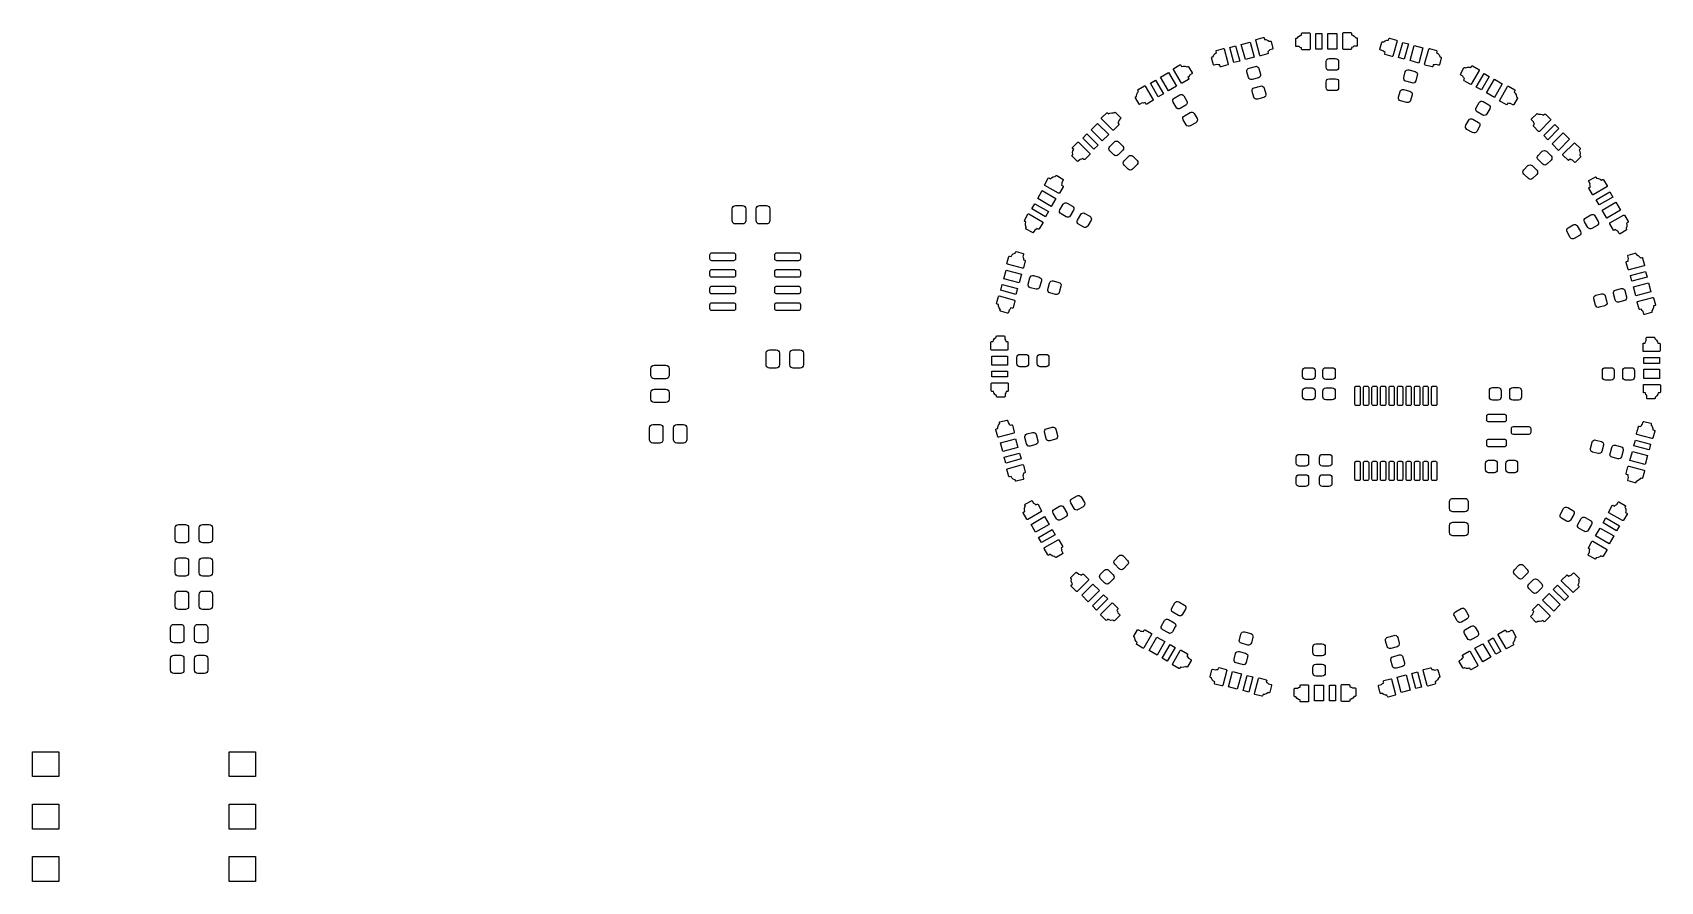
# Model space of a CAD drawing. Extents: x -3.88 to 1.01, y -1.54 to 1.01.
import ezdxf

# ---------------------------------------------------------------- set-up
doc = ezdxf.new("R2010")
doc.units = 0
doc.header["$MEASUREMENT"] = 0
doc.layers.add('BLACK', color=7, linetype='CONTINUOUS')

msp = doc.modelspace()

# ---------------------------------------------------------------- linework, layer by layer
at = {"layer": 'BLACK', "linetype": 'CONTINUOUS'}
for p, q in [((-0.21, 0.9828), (-0.2098, 0.9842)), ((-0.1978, 0.9371), (-0.21, 0.9828)), ((-0.2098, 0.9842), (-0.2086, 0.9852)), ((-0.2086, 0.9852), (-0.1877, 0.9908)), ((-0.1877, 0.9908), (-0.1862, 0.9906)), ((-0.1862, 0.9906), (-0.1853, 0.9894)), ((-0.1853, 0.9894), (-0.1841, 0.9851)), ((-0.1841, 0.9851), (-0.1797, 0.985)), ((-0.1797, 0.985), (-0.1744, 0.9832)), ((-0.1744, 0.9832), (-0.1697, 0.9801)), ((-0.1697, 0.9801), (-0.1692, 0.9794)), ((-0.1692, 0.9794), (-0.1665, 0.9801)), ((-0.1665, 0.9801), (-0.165, 0.9799)), ((-0.165, 0.9799), (-0.1641, 0.9788)), ((-0.1641, 0.9788), (-0.1585, 0.9578)), ((-0.0902, 0.9869), (-0.0897, 0.9882)), ((-0.0902, 0.9652), (-0.0902, 0.9869)), ((-0.0897, 0.9882), (-0.0883, 0.9888)), ((-0.0883, 0.9888), (-0.0855, 0.9888)), ((-0.0855, 0.9888), (-0.0851, 0.9896)), ((-0.0851, 0.9896), (-0.0815, 0.9939)), ((-0.0815, 0.9939), (-0.0768, 0.9969)), ((-0.0768, 0.9969), (-0.0725, 0.9981)), ((-0.0725, 1.0026), (-0.0719, 1.004)), ((-0.0725, 0.9981), (-0.0725, 1.0026)), ((-0.0719, 1.004), (-0.0706, 1.0046)), ((-0.0706, 1.0046), (-0.0489, 1.0046)), ((-0.0489, 1.0046), (-0.0475, 1.004)), ((-0.0475, 1.004), (-0.0469, 1.0026)), ((-0.0469, 1.0026), (-0.0469, 0.9554)), ((-0.0292, 0.9554), (-0.0292, 1.0026)), ((-0.0292, 1.0026), (-0.0115, 1.0026)), ((-0.0115, 1.0026), (-0.0115, 0.9554)), ((0.0062, 0.9554), (0.0062, 1.0026)), ((0.0062, 1.0026), (0.0338, 1.0026)), ((0.0338, 1.0026), (0.0338, 0.9554)), ((0.0515, 1.0036), (0.0521, 1.005)), ((0.0515, 0.9564), (0.0515, 1.0036)), ((0.0521, 1.005), (0.0535, 1.0056)), ((0.0535, 1.0056), (0.0751, 1.0056)), ((0.0751, 1.0056), (0.0765, 1.005)), ((0.0765, 1.005), (0.0771, 1.0036)), ((0.0771, 1.0036), (0.0771, 0.9992)), ((0.0771, 0.9992), (0.0813, 0.9979)), ((0.0813, 0.9979), (0.086, 0.9949)), ((0.086, 0.9949), (0.0897, 0.9906)), ((0.0897, 0.9906), (0.0901, 0.9898)), ((0.0901, 0.9898), (0.0928, 0.9898)), ((0.0928, 0.9898), (0.0942, 0.9893)), ((0.0942, 0.9893), (0.0948, 0.9879)), ((0.0948, 0.9879), (0.0948, 0.9662)), ((0.1739, 0.9779), (0.1785, 0.9811)), ((0.1785, 0.9811), (0.1839, 0.9828)), ((0.1839, 0.9828), (0.1883, 0.9829)), ((0.1883, 0.9829), (0.1894, 0.9872)), ((0.1894, 0.9872), (0.1904, 0.9884)), ((0.1904, 0.9884), (0.1919, 0.9886)), ((0.1919, 0.9886), (0.2128, 0.983)), ((0.2142, 0.9806), (0.2019, 0.9349)), ((0.2128, 0.983), (0.214, 0.9821)), ((0.214, 0.9821), (0.2142, 0.9806)), ((-0.3426, 0.9299), (-0.3424, 0.9314)), ((-0.337, 0.909), (-0.3426, 0.9299)), ((-0.3424, 0.9314), (-0.3412, 0.9323)), ((-0.3412, 0.9323), (-0.3385, 0.933)), ((-0.3385, 0.933), (-0.3384, 0.9339)), ((-0.3384, 0.9339), (-0.3359, 0.9389)), ((-0.3359, 0.9389), (-0.3322, 0.943)), ((-0.3322, 0.943), (-0.3284, 0.9453)), ((-0.3295, 0.9497), (-0.3293, 0.9512)), ((-0.3284, 0.9453), (-0.3295, 0.9497)), ((-0.3293, 0.9512), (-0.3281, 0.9521)), ((-0.3281, 0.9521), (-0.3072, 0.9577)), ((-0.3072, 0.9577), (-0.3057, 0.9575)), ((-0.3057, 0.9575), (-0.3048, 0.9563)), ((-0.3048, 0.9563), (-0.2926, 0.9107)), ((-0.2877, 0.9609), (-0.2706, 0.9655)), ((-0.2755, 0.9152), (-0.2877, 0.9609)), ((-0.2706, 0.9655), (-0.2584, 0.9198)), ((-0.2535, 0.97), (-0.2269, 0.9772)), ((-0.2413, 0.9244), (-0.2535, 0.97)), ((-0.2146, 0.9315), (-0.2413, 0.9244)), ((-0.2269, 0.9772), (-0.2146, 0.9315)), ((-0.1969, 0.9359), (-0.1978, 0.9371)), ((-0.1954, 0.9357), (-0.1969, 0.9359)), ((-0.1745, 0.9413), (-0.1954, 0.9357)), ((-0.1733, 0.9422), (-0.1745, 0.9413)), ((-0.1705, 0.9504), (-0.1742, 0.9481)), ((-0.1742, 0.9481), (-0.1731, 0.9437)), ((-0.1731, 0.9437), (-0.1733, 0.9422)), ((-0.1678, 0.9533), (-0.1705, 0.9504)), ((-0.1599, 0.9554), (-0.1678, 0.9533)), ((-0.1587, 0.9563), (-0.1599, 0.9554)), ((-0.1585, 0.9578), (-0.1587, 0.9563)), ((-0.0897, 0.9638), (-0.0902, 0.9652)), ((-0.0883, 0.9632), (-0.0897, 0.9638)), ((-0.0801, 0.9632), (-0.0883, 0.9632)), ((-0.0768, 0.9611), (-0.0801, 0.9632)), ((-0.0725, 0.9598), (-0.0768, 0.9611)), ((-0.0725, 0.9554), (-0.0725, 0.9598)), ((-0.0719, 0.954), (-0.0725, 0.9554)), ((-0.0706, 0.9534), (-0.0719, 0.954)), ((-0.0489, 0.9534), (-0.0706, 0.9534)), ((-0.0475, 0.954), (-0.0489, 0.9534)), ((-0.0469, 0.9554), (-0.0475, 0.954)), ((-0.0115, 0.9554), (-0.0292, 0.9554)), ((0.0338, 0.9554), (0.0062, 0.9554)), ((0.0521, 0.955), (0.0515, 0.9564)), ((0.0535, 0.9544), (0.0521, 0.955)), ((0.0751, 0.9544), (0.0535, 0.9544)), ((0.0765, 0.955), (0.0751, 0.9544)), ((0.0771, 0.9564), (0.0765, 0.955)), ((0.0813, 0.9621), (0.0771, 0.9608)), ((0.0771, 0.9608), (0.0771, 0.9564)), ((0.0847, 0.9643), (0.0813, 0.9621)), ((0.0928, 0.9643), (0.0847, 0.9643)), ((0.0942, 0.9648), (0.0928, 0.9643)), ((0.0948, 0.9662), (0.0942, 0.9648)), ((0.1626, 0.9557), (0.1683, 0.9766)), ((0.1628, 0.9542), (0.1626, 0.9557)), ((0.164, 0.9533), (0.1628, 0.9542)), ((0.1719, 0.9511), (0.164, 0.9533)), ((0.1683, 0.9766), (0.1692, 0.9778)), ((0.1692, 0.9778), (0.1707, 0.978)), ((0.1707, 0.978), (0.1733, 0.9773)), ((0.1746, 0.9482), (0.1719, 0.9511)), ((0.1733, 0.9773), (0.1739, 0.9779)), ((0.1784, 0.9459), (0.1746, 0.9482)), ((0.1772, 0.9416), (0.1784, 0.9459)), ((0.1774, 0.9401), (0.1772, 0.9416)), ((0.1786, 0.9392), (0.1774, 0.9401)), ((0.1995, 0.9336), (0.1786, 0.9392)), ((0.201, 0.9338), (0.1995, 0.9336)), ((0.2019, 0.9349), (0.201, 0.9338)), ((0.219, 0.9304), (0.2313, 0.976)), ((0.2362, 0.9258), (0.219, 0.9304)), ((0.2313, 0.976), (0.2484, 0.9714)), ((0.2484, 0.9714), (0.2362, 0.9258)), ((0.2533, 0.9212), (0.2655, 0.9668)), ((0.2655, 0.9668), (0.2921, 0.9597)), ((0.2921, 0.9597), (0.2799, 0.9141)), ((0.2973, 0.9105), (0.3095, 0.9561)), ((0.3095, 0.9561), (0.3104, 0.9573)), ((0.3104, 0.9573), (0.3119, 0.9575)), ((0.3119, 0.9575), (0.3328, 0.9519)), ((0.3328, 0.9519), (0.334, 0.951)), ((0.3342, 0.9495), (0.3331, 0.9452)), ((0.3331, 0.9452), (0.3368, 0.9429)), ((0.334, 0.951), (0.3342, 0.9495)), ((0.3368, 0.9429), (0.3406, 0.9387)), ((0.3406, 0.9387), (0.3431, 0.9337)), ((0.3473, 0.9297), (0.3416, 0.9088)), ((0.3431, 0.9337), (0.3432, 0.9328)), ((0.3432, 0.9328), (0.3459, 0.9321)), ((0.3459, 0.9321), (0.3471, 0.9312)), ((0.3471, 0.9312), (0.3473, 0.9297)), ((-0.4959, 0.8714), (-0.472, 0.8852)), ((-0.472, 0.8852), (-0.4484, 0.8443)), ((-0.4574, 0.8964), (-0.4565, 0.8976)), ((-0.4572, 0.8949), (-0.4574, 0.8964)), ((-0.4336, 0.854), (-0.4572, 0.8949)), ((-0.4565, 0.8976), (-0.4377, 0.9084)), ((-0.4377, 0.9084), (-0.4362, 0.9086)), ((-0.4362, 0.9086), (-0.4351, 0.9077)), ((-0.4351, 0.9077), (-0.4328, 0.9038)), ((-0.4328, 0.9038), (-0.4285, 0.9049)), ((-0.4285, 0.9049), (-0.4229, 0.9046)), ((-0.4229, 0.9046), (-0.4176, 0.9028)), ((-0.4176, 0.9028), (-0.4169, 0.9023)), ((-0.4169, 0.9023), (-0.4145, 0.9036)), ((-0.4145, 0.9036), (-0.413, 0.9038)), ((-0.413, 0.9038), (-0.4118, 0.9029)), ((-0.4118, 0.9029), (-0.401, 0.8842)), ((-0.4017, 0.8815), (-0.4088, 0.8774)), ((-0.4008, 0.8827), (-0.4017, 0.8815)), ((-0.401, 0.8842), (-0.4008, 0.8827)), ((-0.3361, 0.9078), (-0.337, 0.909)), ((-0.3346, 0.9076), (-0.3361, 0.9078)), ((-0.3267, 0.9097), (-0.3346, 0.9076)), ((-0.3229, 0.9085), (-0.3267, 0.9097)), ((-0.3185, 0.9083), (-0.3229, 0.9085)), ((-0.3173, 0.904), (-0.3185, 0.9083)), ((-0.3164, 0.9028), (-0.3173, 0.904)), ((-0.3149, 0.9026), (-0.3164, 0.9028)), ((-0.294, 0.9082), (-0.3149, 0.9026)), ((-0.2928, 0.9092), (-0.294, 0.9082)), ((-0.2926, 0.9107), (-0.2928, 0.9092)), ((-0.2584, 0.9198), (-0.2755, 0.9152)), ((-0.2368, 0.8913), (-0.2357, 0.8946)), ((-0.2366, 0.8879), (-0.2368, 0.8913)), ((-0.232, 0.8708), (-0.2366, 0.8879)), ((-0.2357, 0.8946), (-0.2334, 0.8972)), ((-0.2334, 0.8972), (-0.2303, 0.8987)), ((-0.2303, 0.8987), (-0.2113, 0.9038)), ((-0.2113, 0.9038), (-0.2078, 0.9041)), ((-0.2078, 0.9041), (-0.2046, 0.9029)), ((-0.2046, 0.9029), (-0.202, 0.9007)), ((-0.202, 0.9007), (-0.2004, 0.8976)), ((-0.2004, 0.8976), (-0.1959, 0.8805)), ((-0.1959, 0.8805), (-0.1956, 0.877)), ((0.0013, 0.9189), (0.002, 0.9222)), ((0.0013, 0.9011), (0.0013, 0.9189)), ((0.002, 0.8978), (0.0013, 0.9011)), ((0.002, 0.9222), (0.0039, 0.9251)), ((0.0039, 0.8949), (0.002, 0.8978)), ((0.0039, 0.9251), (0.0068, 0.927)), ((0.0068, 0.893), (0.0039, 0.8949)), ((0.0068, 0.927), (0.0102, 0.9277)), ((0.0102, 0.8923), (0.0068, 0.893)), ((0.0102, 0.9277), (0.0298, 0.9277)), ((0.0298, 0.8923), (0.0102, 0.8923)), ((0.0298, 0.9277), (0.0332, 0.927)), ((0.0332, 0.893), (0.0298, 0.8923)), ((0.0332, 0.927), (0.0361, 0.9251)), ((0.0361, 0.8949), (0.0332, 0.893)), ((0.0361, 0.9251), (0.038, 0.9222)), ((0.038, 0.8978), (0.0361, 0.8949)), ((0.038, 0.9222), (0.0387, 0.9189)), ((0.0387, 0.9011), (0.038, 0.8978)), ((0.0387, 0.9189), (0.0387, 0.9011)), ((0.2345, 0.8701), (0.2391, 0.8872)), ((0.2391, 0.8872), (0.2406, 0.8903)), ((0.2406, 0.8903), (0.2432, 0.8926)), ((0.2432, 0.8926), (0.2465, 0.8937)), ((0.2465, 0.8937), (0.2499, 0.8935)), ((0.2499, 0.8935), (0.2689, 0.8884)), ((0.2799, 0.9141), (0.2533, 0.9212)), ((0.2689, 0.8884), (0.272, 0.8869)), ((0.272, 0.8869), (0.2743, 0.8843)), ((0.2743, 0.8843), (0.2754, 0.881)), ((0.2754, 0.881), (0.2752, 0.8775)), ((0.2975, 0.909), (0.2973, 0.9105)), ((0.2987, 0.9081), (0.2975, 0.909)), ((0.3196, 0.9024), (0.2987, 0.9081)), ((0.3211, 0.9026), (0.3196, 0.9024)), ((0.322, 0.9038), (0.3211, 0.9026)), ((0.3231, 0.9082), (0.322, 0.9038)), ((0.3276, 0.9083), (0.3231, 0.9082)), ((0.3314, 0.9095), (0.3276, 0.9083)), ((0.3392, 0.9074), (0.3314, 0.9095)), ((0.3407, 0.9076), (0.3392, 0.9074)), ((0.3416, 0.9088), (0.3407, 0.9076)), ((0.4043, 0.8795), (0.4045, 0.881)), ((0.4045, 0.881), (0.4153, 0.8998)), ((0.4153, 0.8998), (0.4165, 0.9007)), ((0.4165, 0.9007), (0.418, 0.9005)), ((0.418, 0.9005), (0.4204, 0.8991)), ((0.4204, 0.8991), (0.4211, 0.8996)), ((0.4211, 0.8996), (0.4264, 0.9014)), ((0.4264, 0.9014), (0.432, 0.9017)), ((0.432, 0.9017), (0.4363, 0.9007)), ((0.4363, 0.9007), (0.4385, 0.9045)), ((0.4607, 0.8917), (0.437, 0.8508)), ((0.4385, 0.9045), (0.4397, 0.9055)), ((0.4397, 0.9055), (0.4412, 0.9053)), ((0.4412, 0.9053), (0.4599, 0.8944)), ((0.4524, 0.842), (0.476, 0.8829)), ((0.4599, 0.8944), (0.4609, 0.8932)), ((0.4609, 0.8932), (0.4607, 0.8917)), ((0.476, 0.8829), (0.4913, 0.874)), ((-0.5643, 0.8335), (-0.5634, 0.8347)), ((-0.5641, 0.832), (-0.5643, 0.8335)), ((-0.5619, 0.8281), (-0.5641, 0.832)), ((-0.5634, 0.8347), (-0.5446, 0.8455)), ((-0.5446, 0.8455), (-0.5431, 0.8457)), ((-0.5431, 0.8457), (-0.5419, 0.8448)), ((-0.5419, 0.8448), (-0.5183, 0.8039)), ((-0.5266, 0.8537), (-0.5113, 0.8625)), ((-0.503, 0.8128), (-0.5266, 0.8537)), ((-0.5113, 0.8625), (-0.4876, 0.8216)), ((-0.4723, 0.8305), (-0.4959, 0.8714)), ((-0.4484, 0.8443), (-0.4723, 0.8305)), ((-0.4324, 0.8531), (-0.4336, 0.854)), ((-0.4309, 0.8533), (-0.4324, 0.8531)), ((-0.4122, 0.8641), (-0.4309, 0.8533)), ((-0.4106, 0.8739), (-0.4137, 0.8707)), ((-0.4137, 0.8707), (-0.4114, 0.8668)), ((-0.4112, 0.8653), (-0.4122, 0.8641)), ((-0.4114, 0.8668), (-0.4112, 0.8653)), ((-0.4088, 0.8774), (-0.4106, 0.8739)), ((-0.2304, 0.8677), (-0.232, 0.8708)), ((-0.2278, 0.8654), (-0.2304, 0.8677)), ((-0.2246, 0.8643), (-0.2278, 0.8654)), ((-0.2211, 0.8645), (-0.2246, 0.8643)), ((-0.2021, 0.8696), (-0.2211, 0.8645)), ((-0.221, 0.8324), (-0.2199, 0.8357)), ((-0.2208, 0.8289), (-0.221, 0.8324)), ((-0.2199, 0.8357), (-0.2176, 0.8383)), ((-0.2176, 0.8383), (-0.2145, 0.8398)), ((-0.2145, 0.8398), (-0.1955, 0.8449)), ((-0.199, 0.8711), (-0.2021, 0.8696)), ((-0.1967, 0.8737), (-0.199, 0.8711)), ((-0.1956, 0.877), (-0.1967, 0.8737)), ((-0.1955, 0.8449), (-0.192, 0.8451)), ((-0.192, 0.8451), (-0.1888, 0.844)), ((-0.1888, 0.844), (-0.1862, 0.8417)), ((-0.1862, 0.8417), (-0.1846, 0.8386)), ((-0.1846, 0.8386), (-0.1801, 0.8215)), ((0.0013, 0.8578), (0.002, 0.8612)), ((0.0013, 0.8401), (0.0013, 0.8578)), ((0.002, 0.8367), (0.0013, 0.8401)), ((0.002, 0.8612), (0.0039, 0.8641)), ((0.0039, 0.8339), (0.002, 0.8367)), ((0.0039, 0.8641), (0.0068, 0.866)), ((0.0068, 0.8319), (0.0039, 0.8339)), ((0.0068, 0.866), (0.0102, 0.8667)), ((0.0102, 0.8313), (0.0068, 0.8319)), ((0.0102, 0.8667), (0.0298, 0.8667)), ((0.0298, 0.8667), (0.0332, 0.866)), ((0.0332, 0.8319), (0.0298, 0.8313)), ((0.0332, 0.866), (0.0361, 0.8641)), ((0.0361, 0.8339), (0.0332, 0.8319)), ((0.0361, 0.8641), (0.038, 0.8612)), ((0.038, 0.8367), (0.0361, 0.8339)), ((0.038, 0.8612), (0.0387, 0.8578)), ((0.0387, 0.8401), (0.038, 0.8367)), ((0.0387, 0.8578), (0.0387, 0.8401)), ((0.2233, 0.8283), (0.2248, 0.8314)), ((0.2248, 0.8314), (0.2274, 0.8336)), ((0.2274, 0.8336), (0.2307, 0.8348)), ((0.2307, 0.8348), (0.2341, 0.8345)), ((0.2341, 0.8345), (0.2531, 0.8294)), ((0.2343, 0.8667), (0.2345, 0.8701)), ((0.2354, 0.8634), (0.2343, 0.8667)), ((0.2377, 0.8608), (0.2354, 0.8634)), ((0.2408, 0.8593), (0.2377, 0.8608)), ((0.2598, 0.8542), (0.2408, 0.8593)), ((0.2632, 0.8539), (0.2598, 0.8542)), ((0.2665, 0.855), (0.2632, 0.8539)), ((0.2691, 0.8573), (0.2665, 0.855)), ((0.2706, 0.8604), (0.2691, 0.8573)), ((0.2752, 0.8775), (0.2706, 0.8604)), ((0.4052, 0.8783), (0.4043, 0.8795)), ((0.4122, 0.8742), (0.4052, 0.8783)), ((0.4141, 0.8707), (0.4122, 0.8742)), ((0.4171, 0.8675), (0.4141, 0.8707)), ((0.4147, 0.8621), (0.4149, 0.8636)), ((0.4156, 0.8609), (0.4147, 0.8621)), ((0.4149, 0.8636), (0.4171, 0.8675)), ((0.4343, 0.8501), (0.4156, 0.8609)), ((0.4358, 0.8499), (0.4343, 0.8501)), ((0.437, 0.8508), (0.4358, 0.8499)), ((0.4677, 0.8331), (0.4524, 0.842)), ((0.4913, 0.874), (0.4677, 0.8331)), ((0.4831, 0.8243), (0.5067, 0.8652)), ((0.5067, 0.8652), (0.5306, 0.8514)), ((0.5306, 0.8514), (0.5069, 0.8105)), ((0.5228, 0.8025), (0.5464, 0.8434)), ((0.5464, 0.8434), (0.5476, 0.8443)), ((0.5476, 0.8443), (0.5491, 0.8441)), ((0.5491, 0.8441), (0.5678, 0.8333)), ((0.5678, 0.8333), (0.5688, 0.8321)), ((0.5688, 0.8321), (0.5686, 0.8306)), ((-0.5718, 0.811), (-0.5709, 0.8122)), ((-0.5716, 0.8095), (-0.5718, 0.811)), ((-0.5607, 0.7908), (-0.5716, 0.8095)), ((-0.5709, 0.8122), (-0.5685, 0.8136)), ((-0.5685, 0.8145), (-0.5675, 0.82)), ((-0.5685, 0.8136), (-0.5685, 0.8145)), ((-0.5675, 0.82), (-0.5649, 0.8249)), ((-0.5649, 0.8249), (-0.5619, 0.8281)), ((-0.5595, 0.7899), (-0.5607, 0.7908)), ((-0.5581, 0.79), (-0.5595, 0.7899)), ((-0.551, 0.7941), (-0.5581, 0.79)), ((-0.547, 0.7939), (-0.551, 0.7941)), ((-0.5427, 0.795), (-0.547, 0.7939)), ((-0.5405, 0.7911), (-0.5427, 0.795)), ((-0.5393, 0.7902), (-0.5405, 0.7911)), ((-0.5378, 0.7904), (-0.5393, 0.7902)), ((-0.519, 0.8012), (-0.5378, 0.7904)), ((-0.5181, 0.8024), (-0.519, 0.8012)), ((-0.5183, 0.8039), (-0.5181, 0.8024)), ((-0.4876, 0.8216), (-0.503, 0.8128)), ((-0.4594, 0.7997), (-0.4592, 0.8031)), ((-0.4583, 0.7964), (-0.4594, 0.7997)), ((-0.4592, 0.8031), (-0.4577, 0.8062)), ((-0.4494, 0.7811), (-0.4583, 0.7964)), ((-0.4577, 0.8062), (-0.4551, 0.8085)), ((-0.4551, 0.8085), (-0.438, 0.8183)), ((-0.438, 0.8183), (-0.4347, 0.8195)), ((-0.4203, 0.7877), (-0.4373, 0.7778)), ((-0.4347, 0.8195), (-0.4313, 0.8192)), ((-0.4313, 0.8192), (-0.4282, 0.8177)), ((-0.4282, 0.8177), (-0.4259, 0.8151)), ((-0.4259, 0.8151), (-0.4171, 0.7998)), ((-0.4177, 0.7899), (-0.4203, 0.7877)), ((-0.4162, 0.793), (-0.4177, 0.7899)), ((-0.4171, 0.7998), (-0.4159, 0.7965)), ((-0.4159, 0.7965), (-0.4162, 0.793)), ((-0.2162, 0.8118), (-0.2208, 0.8289)), ((-0.2147, 0.8087), (-0.2162, 0.8118)), ((-0.2121, 0.8064), (-0.2147, 0.8087)), ((-0.2088, 0.8053), (-0.2121, 0.8064)), ((-0.2053, 0.8056), (-0.2088, 0.8053)), ((-0.1863, 0.8107), (-0.2053, 0.8056)), ((-0.1832, 0.8122), (-0.1863, 0.8107)), ((-0.1809, 0.8148), (-0.1832, 0.8122)), ((-0.1798, 0.8181), (-0.1809, 0.8148)), ((-0.1801, 0.8215), (-0.1798, 0.8181)), ((0.0298, 0.8313), (0.0102, 0.8313)), ((0.2185, 0.8077), (0.2187, 0.8112)), ((0.2196, 0.8044), (0.2185, 0.8077)), ((0.2187, 0.8112), (0.2233, 0.8283)), ((0.2219, 0.8018), (0.2196, 0.8044)), ((0.225, 0.8003), (0.2219, 0.8018)), ((0.244, 0.7952), (0.225, 0.8003)), ((0.2474, 0.795), (0.244, 0.7952)), ((0.2507, 0.7961), (0.2474, 0.795)), ((0.2533, 0.7984), (0.2507, 0.7961)), ((0.2531, 0.8294), (0.2562, 0.8279)), ((0.2548, 0.8015), (0.2533, 0.7984)), ((0.2594, 0.8186), (0.2548, 0.8015)), ((0.2562, 0.8279), (0.2585, 0.8253)), ((0.2585, 0.8253), (0.2596, 0.822)), ((0.2596, 0.822), (0.2594, 0.8186)), ((0.4517, 0.7798), (0.4606, 0.7951)), ((0.4606, 0.7951), (0.4628, 0.7977)), ((0.4628, 0.7977), (0.4659, 0.7992)), ((0.4659, 0.7992), (0.4694, 0.7995)), ((0.4694, 0.7995), (0.4727, 0.7983)), ((0.4727, 0.7983), (0.4897, 0.7885)), ((0.5069, 0.8105), (0.4831, 0.8243)), ((0.4897, 0.7885), (0.4923, 0.7862)), ((0.4923, 0.7862), (0.4938, 0.7831)), ((0.4938, 0.7831), (0.4941, 0.7797)), ((0.5226, 0.801), (0.5228, 0.8025)), ((0.5235, 0.7998), (0.5226, 0.801)), ((0.5423, 0.789), (0.5235, 0.7998)), ((0.5438, 0.7888), (0.5423, 0.789)), ((0.5449, 0.7897), (0.5438, 0.7888)), ((0.5472, 0.7936), (0.5449, 0.7897)), ((0.5515, 0.7925), (0.5472, 0.7936)), ((0.5555, 0.7927), (0.5515, 0.7925)), ((0.5625, 0.7886), (0.5555, 0.7927)), ((0.564, 0.7885), (0.5625, 0.7886)), ((0.5652, 0.7894), (0.564, 0.7885)), ((0.576, 0.8081), (0.5652, 0.7894)), ((0.5686, 0.8306), (0.5663, 0.8267)), ((0.5663, 0.8267), (0.5694, 0.8235)), ((0.5694, 0.8235), (0.572, 0.8186)), ((0.572, 0.8186), (0.573, 0.8131)), ((0.573, 0.8131), (0.5729, 0.8122)), ((0.5729, 0.8122), (0.5753, 0.8108)), ((0.5753, 0.8108), (0.5762, 0.8096)), ((0.5762, 0.8096), (0.576, 0.8081)), ((-0.6738, 0.7475), (-0.6733, 0.7489)), ((-0.6733, 0.7461), (-0.6738, 0.7475)), ((-0.6733, 0.7489), (-0.6579, 0.7642)), ((-0.6398, 0.7127), (-0.6733, 0.7461)), ((-0.6579, 0.7642), (-0.6566, 0.7648)), ((-0.6566, 0.7648), (-0.6552, 0.7642)), ((-0.6552, 0.7642), (-0.652, 0.761)), ((-0.652, 0.761), (-0.6481, 0.7631)), ((-0.6481, 0.7631), (-0.6426, 0.7643)), ((-0.6426, 0.7643), (-0.6371, 0.7639)), ((-0.6371, 0.7639), (-0.6362, 0.7636)), ((-0.6362, 0.7636), (-0.6343, 0.7656)), ((-0.6343, 0.7656), (-0.6329, 0.7661)), ((-0.6329, 0.7661), (-0.6315, 0.7656)), ((-0.6315, 0.7656), (-0.6162, 0.7503)), ((-0.6228, 0.7378), (-0.6249, 0.7339)), ((-0.6249, 0.7339), (-0.6218, 0.7308)), ((-0.6219, 0.7417), (-0.6228, 0.7378)), ((-0.6162, 0.7475), (-0.6219, 0.7417)), ((-0.6162, 0.7503), (-0.6156, 0.7489)), ((-0.6156, 0.7489), (-0.6162, 0.7475)), ((-0.4472, 0.7785), (-0.4494, 0.7811)), ((-0.4441, 0.7769), (-0.4472, 0.7785)), ((-0.4406, 0.7767), (-0.4441, 0.7769)), ((-0.4373, 0.7778), (-0.4406, 0.7767)), ((-0.4289, 0.7468), (-0.4287, 0.7503)), ((-0.4278, 0.7436), (-0.4289, 0.7468)), ((-0.4287, 0.7503), (-0.4271, 0.7534)), ((-0.4189, 0.7282), (-0.4278, 0.7436)), ((-0.4271, 0.7534), (-0.4245, 0.7557)), ((-0.4245, 0.7557), (-0.4075, 0.7655)), ((-0.4075, 0.7655), (-0.4042, 0.7666)), ((-0.3898, 0.7348), (-0.4068, 0.725)), ((-0.4042, 0.7666), (-0.4008, 0.7664)), ((-0.4008, 0.7664), (-0.3977, 0.7649)), ((-0.3977, 0.7649), (-0.3954, 0.7623)), ((-0.3954, 0.7623), (-0.3865, 0.7469)), ((-0.3872, 0.7371), (-0.3898, 0.7348)), ((-0.3857, 0.7402), (-0.3872, 0.7371)), ((-0.3865, 0.7469), (-0.3854, 0.7436)), ((-0.3854, 0.7436), (-0.3857, 0.7402)), ((0.4212, 0.7269), (0.43, 0.7423)), ((0.43, 0.7423), (0.4323, 0.7449)), ((0.4323, 0.7449), (0.4354, 0.7464)), ((0.4354, 0.7464), (0.4389, 0.7466)), ((0.4389, 0.7466), (0.4421, 0.7455)), ((0.4421, 0.7455), (0.4592, 0.7357)), ((0.4506, 0.7765), (0.4517, 0.7798)), ((0.4508, 0.773), (0.4506, 0.7765)), ((0.4523, 0.7699), (0.4508, 0.773)), ((0.4549, 0.7677), (0.4523, 0.7699)), ((0.472, 0.7578), (0.4549, 0.7677)), ((0.4592, 0.7357), (0.4618, 0.7334)), ((0.4753, 0.7567), (0.472, 0.7578)), ((0.4787, 0.7569), (0.4753, 0.7567)), ((0.4818, 0.7585), (0.4787, 0.7569)), ((0.4841, 0.7611), (0.4818, 0.7585)), ((0.4929, 0.7764), (0.4841, 0.7611)), ((0.4941, 0.7797), (0.4929, 0.7764)), ((0.6181, 0.7449), (0.6187, 0.7463)), ((0.6187, 0.7435), (0.6181, 0.7449)), ((0.6187, 0.7463), (0.634, 0.7616)), ((0.6245, 0.7378), (0.6187, 0.7435)), ((0.6253, 0.7339), (0.6245, 0.7378)), ((0.6274, 0.73), (0.6253, 0.7339)), ((0.634, 0.7616), (0.6354, 0.7622)), ((0.6354, 0.7622), (0.6368, 0.7616)), ((0.6368, 0.7616), (0.6387, 0.7597)), ((0.6387, 0.7597), (0.6396, 0.76)), ((0.6396, 0.76), (0.6452, 0.7604)), ((0.6758, 0.7421), (0.6424, 0.7087)), ((0.6452, 0.7604), (0.6506, 0.7592)), ((0.6506, 0.7592), (0.6545, 0.7571)), ((0.6545, 0.7571), (0.6577, 0.7602)), ((0.6577, 0.7602), (0.6591, 0.7608)), ((0.6591, 0.7608), (0.6604, 0.7602)), ((0.6604, 0.7602), (0.6758, 0.7449)), ((0.6758, 0.7449), (0.6763, 0.7435)), ((0.6763, 0.7435), (0.6758, 0.7421)), ((-0.7296, 0.6883), (-0.7171, 0.7008)), ((-0.6962, 0.6549), (-0.7296, 0.6883)), ((-0.7171, 0.7008), (-0.6837, 0.6674)), ((-0.7045, 0.7133), (-0.6851, 0.7328)), ((-0.6711, 0.6799), (-0.7045, 0.7133)), ((-0.6851, 0.7328), (-0.6517, 0.6994)), ((-0.6517, 0.6994), (-0.6711, 0.6799)), ((-0.6385, 0.7121), (-0.6398, 0.7127)), ((-0.6371, 0.7127), (-0.6385, 0.7121)), ((-0.6218, 0.728), (-0.6371, 0.7127)), ((-0.6218, 0.7308), (-0.6212, 0.7294)), ((-0.6212, 0.7294), (-0.6218, 0.728)), ((-0.4167, 0.7256), (-0.4189, 0.7282)), ((-0.4136, 0.7241), (-0.4167, 0.7256)), ((-0.4101, 0.7239), (-0.4136, 0.7241)), ((-0.4068, 0.725), (-0.4101, 0.7239)), ((0.4201, 0.7236), (0.4212, 0.7269)), ((0.4203, 0.7202), (0.4201, 0.7236)), ((0.4218, 0.7171), (0.4203, 0.7202)), ((0.4244, 0.7148), (0.4218, 0.7171)), ((0.4415, 0.705), (0.4244, 0.7148)), ((0.4447, 0.7039), (0.4415, 0.705)), ((0.4482, 0.7041), (0.4447, 0.7039)), ((0.4513, 0.7056), (0.4482, 0.7041)), ((0.4536, 0.7082), (0.4513, 0.7056)), ((0.4624, 0.7236), (0.4536, 0.7082)), ((0.4618, 0.7334), (0.4633, 0.7303)), ((0.4635, 0.7268), (0.4624, 0.7236)), ((0.4633, 0.7303), (0.4635, 0.7268)), ((0.6237, 0.7254), (0.6243, 0.7268)), ((0.6243, 0.724), (0.6237, 0.7254)), ((0.6243, 0.7268), (0.6274, 0.73)), ((0.6396, 0.7087), (0.6243, 0.724)), ((0.641, 0.7081), (0.6396, 0.7087)), ((0.6424, 0.7087), (0.641, 0.7081)), ((0.6549, 0.6962), (0.6883, 0.7296)), ((0.6674, 0.6837), (0.6549, 0.6962)), ((0.7008, 0.7171), (0.6674, 0.6837)), ((0.6799, 0.6711), (0.7133, 0.7045)), ((0.6883, 0.7296), (0.7008, 0.7171)), ((0.7328, 0.6851), (0.6994, 0.6517)), ((0.7133, 0.7045), (0.7328, 0.6851)), ((-0.7622, 0.6354), (-0.7616, 0.6368)), ((-0.7616, 0.6368), (-0.7597, 0.6387)), ((-0.7608, 0.6591), (-0.7602, 0.6604)), ((-0.7602, 0.6577), (-0.7608, 0.6591)), ((-0.7604, 0.6452), (-0.7592, 0.6506)), ((-0.76, 0.6396), (-0.7604, 0.6452)), ((-0.7602, 0.6604), (-0.7449, 0.6758)), ((-0.7571, 0.6545), (-0.7602, 0.6577)), ((-0.7597, 0.6387), (-0.76, 0.6396)), ((-0.7592, 0.6506), (-0.7571, 0.6545)), ((-0.7449, 0.6758), (-0.7435, 0.6763)), ((-0.7435, 0.6763), (-0.7421, 0.6758)), ((-0.7421, 0.6758), (-0.7087, 0.6424)), ((-0.7087, 0.6396), (-0.724, 0.6243)), ((-0.7087, 0.6424), (-0.7081, 0.641)), ((-0.7081, 0.641), (-0.7087, 0.6396)), ((-0.6837, 0.6674), (-0.6962, 0.6549)), ((-0.6514, 0.6569), (-0.6507, 0.6603)), ((-0.6507, 0.6535), (-0.6514, 0.6569)), ((-0.6507, 0.6603), (-0.6488, 0.6632)), ((-0.6488, 0.6506), (-0.6507, 0.6535)), ((-0.6488, 0.6632), (-0.6349, 0.6771)), ((-0.6363, 0.6381), (-0.6488, 0.6506)), ((-0.6334, 0.6362), (-0.6363, 0.6381)), ((-0.6349, 0.6771), (-0.632, 0.679)), ((-0.63, 0.6355), (-0.6334, 0.6362)), ((-0.632, 0.679), (-0.6286, 0.6797)), ((-0.6266, 0.6362), (-0.63, 0.6355)), ((-0.6286, 0.6797), (-0.6252, 0.679)), ((-0.6238, 0.6381), (-0.6266, 0.6362)), ((-0.6252, 0.679), (-0.6224, 0.6771)), ((-0.6098, 0.652), (-0.6238, 0.6381)), ((-0.6224, 0.6771), (-0.6098, 0.6646)), ((-0.6098, 0.6646), (-0.6079, 0.6617)), ((-0.6079, 0.6549), (-0.6098, 0.652)), ((-0.6079, 0.6617), (-0.6072, 0.6583)), ((-0.6072, 0.6583), (-0.6079, 0.6549)), ((-0.5917, 0.6339), (-0.5889, 0.6359)), ((-0.5889, 0.6359), (-0.5855, 0.6365)), ((-0.5855, 0.6365), (-0.5821, 0.6359)), ((-0.5821, 0.6359), (-0.5792, 0.6339)), ((0.6362, 0.6334), (0.6381, 0.6363)), ((0.6381, 0.6363), (0.6506, 0.6488)), ((0.6506, 0.6488), (0.6535, 0.6507)), ((0.6535, 0.6507), (0.6569, 0.6514)), ((0.6569, 0.6514), (0.6603, 0.6507)), ((0.6603, 0.6507), (0.6632, 0.6488)), ((0.6632, 0.6488), (0.6771, 0.6349)), ((0.6994, 0.6517), (0.6799, 0.6711)), ((0.7121, 0.6385), (0.7127, 0.6398)), ((0.7127, 0.6371), (0.7121, 0.6385)), ((0.7127, 0.6398), (0.7461, 0.6733)), ((0.728, 0.6218), (0.7127, 0.6371)), ((0.7461, 0.6733), (0.7475, 0.6738)), ((0.7475, 0.6738), (0.7489, 0.6733)), ((0.7489, 0.6733), (0.7642, 0.6579)), ((0.7642, 0.6552), (0.761, 0.652)), ((0.761, 0.652), (0.7631, 0.6481)), ((0.7631, 0.6481), (0.7643, 0.6426)), ((0.7639, 0.6371), (0.7636, 0.6362)), ((0.7636, 0.6362), (0.7656, 0.6343)), ((0.7643, 0.6426), (0.7639, 0.6371)), ((0.7642, 0.6579), (0.7648, 0.6566)), ((0.7648, 0.6566), (0.7642, 0.6552)), ((-0.7616, 0.634), (-0.7622, 0.6354)), ((-0.7463, 0.6187), (-0.7616, 0.634)), ((-0.7449, 0.6181), (-0.7463, 0.6187)), ((-0.7435, 0.6187), (-0.7449, 0.6181)), ((-0.7378, 0.6245), (-0.7435, 0.6187)), ((-0.7339, 0.6253), (-0.7378, 0.6245)), ((-0.73, 0.6274), (-0.7339, 0.6253)), ((-0.7268, 0.6243), (-0.73, 0.6274)), ((-0.7254, 0.6237), (-0.7268, 0.6243)), ((-0.724, 0.6243), (-0.7254, 0.6237)), ((-0.6083, 0.6138), (-0.6076, 0.6172)), ((-0.6076, 0.6104), (-0.6083, 0.6138)), ((-0.6076, 0.6172), (-0.6057, 0.62)), ((-0.6057, 0.6075), (-0.6076, 0.6104)), ((-0.6057, 0.62), (-0.5917, 0.6339)), ((-0.5931, 0.595), (-0.6057, 0.6075)), ((-0.5903, 0.5931), (-0.5931, 0.595)), ((-0.5869, 0.5924), (-0.5903, 0.5931)), ((-0.5835, 0.5931), (-0.5869, 0.5924)), ((-0.5806, 0.595), (-0.5835, 0.5931)), ((-0.5667, 0.6089), (-0.5806, 0.595)), ((-0.5792, 0.6339), (-0.5667, 0.6214)), ((-0.5667, 0.6214), (-0.5648, 0.6185)), ((-0.5648, 0.6118), (-0.5667, 0.6089)), ((-0.5648, 0.6185), (-0.5641, 0.6152)), ((-0.5641, 0.6152), (-0.5648, 0.6118)), ((0.5924, 0.5869), (0.5931, 0.5903)), ((0.5931, 0.5835), (0.5924, 0.5869)), ((0.5931, 0.5903), (0.595, 0.5931)), ((0.595, 0.5931), (0.6075, 0.6057)), ((0.6075, 0.6057), (0.6104, 0.6076)), ((0.6104, 0.6076), (0.6138, 0.6083)), ((0.6138, 0.6083), (0.6172, 0.6076)), ((0.6172, 0.6076), (0.62, 0.6057)), ((0.62, 0.6057), (0.6339, 0.5917)), ((0.6339, 0.5917), (0.6359, 0.5889)), ((0.6355, 0.63), (0.6362, 0.6334)), ((0.6362, 0.6266), (0.6355, 0.63)), ((0.6359, 0.5889), (0.6365, 0.5855)), ((0.6381, 0.6238), (0.6362, 0.6266)), ((0.652, 0.6098), (0.6381, 0.6238)), ((0.6549, 0.6079), (0.652, 0.6098)), ((0.6583, 0.6072), (0.6549, 0.6079)), ((0.6617, 0.6079), (0.6583, 0.6072)), ((0.6646, 0.6098), (0.6617, 0.6079)), ((0.6771, 0.6224), (0.6646, 0.6098)), ((0.6771, 0.6349), (0.679, 0.632)), ((0.679, 0.6252), (0.6771, 0.6224)), ((0.679, 0.632), (0.6797, 0.6286)), ((0.6797, 0.6286), (0.679, 0.6252)), ((0.7294, 0.6212), (0.728, 0.6218)), ((0.7308, 0.6218), (0.7294, 0.6212)), ((0.7339, 0.6249), (0.7308, 0.6218)), ((0.7378, 0.6228), (0.7339, 0.6249)), ((0.7417, 0.6219), (0.7378, 0.6228)), ((0.7475, 0.6162), (0.7417, 0.6219)), ((0.7489, 0.6156), (0.7475, 0.6162)), ((0.7503, 0.6162), (0.7489, 0.6156)), ((0.7656, 0.6315), (0.7503, 0.6162)), ((0.7656, 0.6343), (0.7661, 0.6329)), ((0.7661, 0.6329), (0.7656, 0.6315)), ((-0.8443, 0.5476), (-0.8441, 0.5491)), ((-0.8434, 0.5464), (-0.8443, 0.5476)), ((-0.8441, 0.5491), (-0.8333, 0.5678)), ((-0.8025, 0.5228), (-0.8434, 0.5464)), ((-0.8333, 0.5678), (-0.8321, 0.5688)), ((-0.8321, 0.5688), (-0.8306, 0.5686)), ((-0.8306, 0.5686), (-0.8267, 0.5663)), ((-0.8267, 0.5663), (-0.8235, 0.5694)), ((-0.8235, 0.5694), (-0.8186, 0.572)), ((-0.8186, 0.572), (-0.8131, 0.573)), ((-0.8131, 0.573), (-0.8122, 0.5729)), ((-0.8122, 0.5729), (-0.8108, 0.5753)), ((-0.8108, 0.5753), (-0.8096, 0.5762)), ((-0.8096, 0.5762), (-0.8081, 0.576)), ((-0.8081, 0.576), (-0.7894, 0.5652)), ((-0.789, 0.5423), (-0.7998, 0.5235)), ((-0.7925, 0.5515), (-0.7936, 0.5472)), ((-0.7936, 0.5472), (-0.7897, 0.5449)), ((-0.7886, 0.5625), (-0.7927, 0.5555)), ((-0.7927, 0.5555), (-0.7925, 0.5515)), ((-0.7897, 0.5449), (-0.7888, 0.5438)), ((-0.7894, 0.5652), (-0.7885, 0.564)), ((-0.7888, 0.5438), (-0.789, 0.5423)), ((-0.7885, 0.564), (-0.7886, 0.5625)), ((0.595, 0.5806), (0.5931, 0.5835)), ((0.6089, 0.5667), (0.595, 0.5806)), ((0.6118, 0.5648), (0.6089, 0.5667)), ((0.6152, 0.5641), (0.6118, 0.5648)), ((0.6185, 0.5648), (0.6152, 0.5641)), ((0.6214, 0.5667), (0.6185, 0.5648)), ((0.6339, 0.5792), (0.6214, 0.5667)), ((0.6359, 0.5821), (0.6339, 0.5792)), ((0.6365, 0.5855), (0.6359, 0.5821)), ((0.7899, 0.5595), (0.7908, 0.5607)), ((0.79, 0.5581), (0.7899, 0.5595)), ((0.7941, 0.551), (0.79, 0.5581)), ((0.7902, 0.5393), (0.7911, 0.5405)), ((0.7904, 0.5378), (0.7902, 0.5393)), ((0.7908, 0.5607), (0.8095, 0.5716)), ((0.7911, 0.5405), (0.795, 0.5427)), ((0.7939, 0.547), (0.7941, 0.551)), ((0.795, 0.5427), (0.7939, 0.547)), ((0.8448, 0.5419), (0.8039, 0.5183)), ((0.8095, 0.5716), (0.811, 0.5718)), ((0.811, 0.5718), (0.8122, 0.5709)), ((0.8122, 0.5709), (0.8136, 0.5685)), ((0.8136, 0.5685), (0.8145, 0.5685)), ((0.8145, 0.5685), (0.82, 0.5675)), ((0.82, 0.5675), (0.8249, 0.5649)), ((0.8249, 0.5649), (0.8281, 0.5619)), ((0.8281, 0.5619), (0.832, 0.5641)), ((0.832, 0.5641), (0.8335, 0.5643)), ((0.8335, 0.5643), (0.8347, 0.5634)), ((0.8347, 0.5634), (0.8455, 0.5446)), ((0.8457, 0.5431), (0.8448, 0.5419)), ((0.8455, 0.5446), (0.8457, 0.5431)), ((-0.8829, 0.476), (-0.874, 0.4913)), ((-0.874, 0.4913), (-0.8331, 0.4677)), ((-0.8652, 0.5067), (-0.8514, 0.5306)), ((-0.8243, 0.4831), (-0.8652, 0.5067)), ((-0.8514, 0.5306), (-0.8105, 0.5069)), ((-0.8105, 0.5069), (-0.8243, 0.4831)), ((-0.801, 0.5226), (-0.8025, 0.5228)), ((-0.7998, 0.5235), (-0.801, 0.5226)), ((-0.7983, 0.4727), (-0.7885, 0.4897)), ((-0.7885, 0.4897), (-0.7862, 0.4923)), ((-0.7862, 0.4923), (-0.7831, 0.4938)), ((-0.7831, 0.4938), (-0.7797, 0.4941)), ((-0.7797, 0.4941), (-0.7764, 0.4929)), ((-0.7764, 0.4929), (-0.7611, 0.4841)), ((0.8012, 0.519), (0.7904, 0.5378)), ((0.8024, 0.5181), (0.8012, 0.519)), ((0.8039, 0.5183), (0.8024, 0.5181)), ((0.8128, 0.503), (0.8537, 0.5266)), ((0.8216, 0.4876), (0.8128, 0.503)), ((0.8625, 0.5113), (0.8216, 0.4876)), ((0.8305, 0.4723), (0.8714, 0.4959)), ((0.8537, 0.5266), (0.8625, 0.5113)), ((0.8714, 0.4959), (0.8852, 0.472)), ((-1.7825, 0.4757), (-1.7818, 0.4795)), ((-1.7825, 0.4403), (-1.7825, 0.4757)), ((-1.7818, 0.4365), (-1.7825, 0.4403)), ((-1.7818, 0.4795), (-1.7796, 0.4827)), ((-1.7796, 0.4827), (-1.7765, 0.4848)), ((-1.7765, 0.4848), (-1.7727, 0.4856)), ((-1.7727, 0.4856), (-1.752, 0.4856)), ((-1.752, 0.4856), (-1.7483, 0.4848)), ((-1.7483, 0.4848), (-1.7451, 0.4827)), ((-1.7451, 0.4827), (-1.7429, 0.4795)), ((-1.7429, 0.4795), (-1.7422, 0.4757)), ((-1.7422, 0.4403), (-1.7429, 0.4365)), ((-1.7422, 0.4757), (-1.7422, 0.4403)), ((-1.7107, 0.4757), (-1.7099, 0.4795)), ((-1.7107, 0.4403), (-1.7107, 0.4757)), ((-1.7099, 0.4365), (-1.7107, 0.4403)), ((-1.7099, 0.4795), (-1.7078, 0.4827)), ((-1.7078, 0.4827), (-1.7046, 0.4848)), ((-1.7046, 0.4848), (-1.7008, 0.4856)), ((-1.7008, 0.4856), (-1.6802, 0.4856)), ((-1.6802, 0.4856), (-1.6764, 0.4848)), ((-1.6764, 0.4848), (-1.6732, 0.4827)), ((-1.6732, 0.4827), (-1.6711, 0.4795)), ((-1.6711, 0.4795), (-1.6703, 0.4757)), ((-1.6703, 0.4403), (-1.6711, 0.4365)), ((-1.6703, 0.4757), (-1.6703, 0.4403)), ((-0.9055, 0.4397), (-0.9053, 0.4412)), ((-0.9053, 0.4412), (-0.8944, 0.4599)), ((-0.8944, 0.4599), (-0.8932, 0.4609)), ((-0.8932, 0.4609), (-0.8917, 0.4607)), ((-0.8917, 0.4607), (-0.8508, 0.437)), ((-0.842, 0.4524), (-0.8829, 0.476)), ((-0.8331, 0.4677), (-0.842, 0.4524)), ((-0.7995, 0.4694), (-0.7983, 0.4727)), ((-0.7992, 0.4659), (-0.7995, 0.4694)), ((-0.7977, 0.4628), (-0.7992, 0.4659)), ((-0.7951, 0.4606), (-0.7977, 0.4628)), ((-0.7798, 0.4517), (-0.7951, 0.4606)), ((-0.7765, 0.4506), (-0.7798, 0.4517)), ((-0.773, 0.4508), (-0.7765, 0.4506)), ((-0.7699, 0.4523), (-0.773, 0.4508)), ((-0.7677, 0.4549), (-0.7699, 0.4523)), ((-0.7578, 0.472), (-0.7677, 0.4549)), ((-0.7611, 0.4841), (-0.7585, 0.4818)), ((-0.7585, 0.4818), (-0.7569, 0.4787)), ((-0.7567, 0.4753), (-0.7578, 0.472)), ((-0.7569, 0.4787), (-0.7567, 0.4753)), ((-0.7466, 0.4389), (-0.7455, 0.4421)), ((-0.7455, 0.4421), (-0.7357, 0.4592)), ((-0.7357, 0.4592), (-0.7334, 0.4618)), ((-0.7334, 0.4618), (-0.7303, 0.4633)), ((-0.7303, 0.4633), (-0.7268, 0.4635)), ((-0.7268, 0.4635), (-0.7236, 0.4624)), ((-0.7236, 0.4624), (-0.7082, 0.4536)), ((-0.705, 0.4415), (-0.7148, 0.4244)), ((-0.7082, 0.4536), (-0.7056, 0.4513)), ((-0.7056, 0.4513), (-0.7041, 0.4482)), ((-0.7039, 0.4447), (-0.705, 0.4415)), ((-0.7041, 0.4482), (-0.7039, 0.4447)), ((0.7767, 0.4406), (0.7769, 0.4441)), ((0.7778, 0.4373), (0.7767, 0.4406)), ((0.7769, 0.4441), (0.7785, 0.4472)), ((0.7785, 0.4472), (0.7811, 0.4494)), ((0.7811, 0.4494), (0.7964, 0.4583)), ((0.7964, 0.4583), (0.7997, 0.4594)), ((0.7997, 0.4594), (0.8031, 0.4592)), ((0.8031, 0.4592), (0.8062, 0.4577)), ((0.8062, 0.4577), (0.8085, 0.4551)), ((0.8085, 0.4551), (0.8183, 0.438)), ((0.8443, 0.4484), (0.8305, 0.4723)), ((0.8852, 0.472), (0.8443, 0.4484)), ((0.854, 0.4336), (0.8949, 0.4572)), ((0.8949, 0.4572), (0.8964, 0.4574)), ((0.8964, 0.4574), (0.8976, 0.4565)), ((0.8976, 0.4565), (0.9084, 0.4377)), ((-1.7796, 0.4333), (-1.7818, 0.4365)), ((-1.7765, 0.4312), (-1.7796, 0.4333)), ((-1.7727, 0.4304), (-1.7765, 0.4312)), ((-1.752, 0.4304), (-1.7727, 0.4304)), ((-1.7483, 0.4312), (-1.752, 0.4304)), ((-1.7451, 0.4333), (-1.7483, 0.4312)), ((-1.7429, 0.4365), (-1.7451, 0.4333)), ((-1.7078, 0.4333), (-1.7099, 0.4365)), ((-1.7046, 0.4312), (-1.7078, 0.4333)), ((-1.7008, 0.4304), (-1.7046, 0.4312)), ((-1.6802, 0.4304), (-1.7008, 0.4304)), ((-1.6764, 0.4312), (-1.6802, 0.4304)), ((-1.6732, 0.4333), (-1.6764, 0.4312)), ((-1.6711, 0.4365), (-1.6732, 0.4333)), ((-0.9045, 0.4385), (-0.9055, 0.4397)), ((-0.9007, 0.4363), (-0.9045, 0.4385)), ((-0.9017, 0.432), (-0.9007, 0.4363)), ((-0.9014, 0.4264), (-0.9017, 0.432)), ((-0.8996, 0.4211), (-0.9014, 0.4264)), ((-0.9007, 0.4165), (-0.9005, 0.418)), ((-0.8998, 0.4153), (-0.9007, 0.4165)), ((-0.9005, 0.418), (-0.8991, 0.4204)), ((-0.881, 0.4045), (-0.8998, 0.4153)), ((-0.8991, 0.4204), (-0.8996, 0.4211)), ((-0.8795, 0.4043), (-0.881, 0.4045)), ((-0.8783, 0.4052), (-0.8795, 0.4043)), ((-0.8742, 0.4122), (-0.8783, 0.4052)), ((-0.8707, 0.4141), (-0.8742, 0.4122)), ((-0.8675, 0.4171), (-0.8707, 0.4141)), ((-0.8636, 0.4149), (-0.8675, 0.4171)), ((-0.8621, 0.4147), (-0.8636, 0.4149)), ((-0.8609, 0.4156), (-0.8621, 0.4147)), ((-0.8501, 0.4343), (-0.8609, 0.4156)), ((-0.8508, 0.437), (-0.8499, 0.4358)), ((-0.8499, 0.4358), (-0.8501, 0.4343)), ((-0.7464, 0.4354), (-0.7466, 0.4389)), ((-0.7449, 0.4323), (-0.7464, 0.4354)), ((-0.7423, 0.43), (-0.7449, 0.4323)), ((-0.7269, 0.4212), (-0.7423, 0.43)), ((-0.7236, 0.4201), (-0.7269, 0.4212)), ((-0.7202, 0.4203), (-0.7236, 0.4201)), ((-0.7171, 0.4218), (-0.7202, 0.4203)), ((-0.7148, 0.4244), (-0.7171, 0.4218)), ((0.7239, 0.4101), (0.7241, 0.4136)), ((0.725, 0.4068), (0.7239, 0.4101)), ((0.7241, 0.4136), (0.7256, 0.4167)), ((0.7348, 0.3898), (0.725, 0.4068)), ((0.7256, 0.4167), (0.7282, 0.4189)), ((0.7282, 0.4189), (0.7436, 0.4278)), ((0.7436, 0.4278), (0.7468, 0.4289)), ((0.7468, 0.4289), (0.7503, 0.4287)), ((0.7623, 0.3954), (0.7469, 0.3865)), ((0.7503, 0.4287), (0.7534, 0.4271)), ((0.7534, 0.4271), (0.7557, 0.4245)), ((0.7557, 0.4245), (0.7655, 0.4075)), ((0.7649, 0.3977), (0.7623, 0.3954)), ((0.7664, 0.4008), (0.7649, 0.3977)), ((0.7655, 0.4075), (0.7666, 0.4042)), ((0.7666, 0.4042), (0.7664, 0.4008)), ((0.7877, 0.4203), (0.7778, 0.4373)), ((0.7899, 0.4177), (0.7877, 0.4203)), ((0.793, 0.4162), (0.7899, 0.4177)), ((0.7965, 0.4159), (0.793, 0.4162)), ((0.7998, 0.4171), (0.7965, 0.4159)), ((0.8151, 0.4259), (0.7998, 0.4171)), ((0.8177, 0.4282), (0.8151, 0.4259)), ((0.8192, 0.4313), (0.8177, 0.4282)), ((0.8183, 0.438), (0.8195, 0.4347)), ((0.8195, 0.4347), (0.8192, 0.4313)), ((0.8531, 0.4324), (0.854, 0.4336)), ((0.8533, 0.4309), (0.8531, 0.4324)), ((0.8641, 0.4122), (0.8533, 0.4309)), ((0.8653, 0.4112), (0.8641, 0.4122)), ((0.8668, 0.4114), (0.8653, 0.4112)), ((0.8707, 0.4137), (0.8668, 0.4114)), ((0.8739, 0.4106), (0.8707, 0.4137)), ((0.8774, 0.4088), (0.8739, 0.4106)), ((0.8815, 0.4017), (0.8774, 0.4088)), ((0.8827, 0.4008), (0.8815, 0.4017)), ((0.8842, 0.401), (0.8827, 0.4008)), ((0.9029, 0.4118), (0.8842, 0.401)), ((0.9028, 0.4176), (0.9023, 0.4169)), ((0.9023, 0.4169), (0.9036, 0.4145)), ((0.9046, 0.4229), (0.9028, 0.4176)), ((0.9038, 0.413), (0.9029, 0.4118)), ((0.9036, 0.4145), (0.9038, 0.413)), ((0.9077, 0.4351), (0.9038, 0.4328)), ((0.9038, 0.4328), (0.9049, 0.4285)), ((0.9049, 0.4285), (0.9046, 0.4229)), ((0.9086, 0.4362), (0.9077, 0.4351)), ((0.9084, 0.4377), (0.9086, 0.4362)), ((-1.848, 0.3421), (-1.846, 0.3434)), ((-1.846, 0.3434), (-1.8438, 0.3438)), ((-1.8438, 0.3438), (-1.7788, 0.3438)), ((-1.7788, 0.3438), (-1.7766, 0.3434)), ((-1.7766, 0.3434), (-1.7747, 0.3421)), ((-1.6531, 0.3421), (-1.6512, 0.3434)), ((-1.6512, 0.3434), (-1.6489, 0.3438)), ((-1.6489, 0.3438), (-1.5839, 0.3438)), ((-1.5839, 0.3438), (-1.5817, 0.3434)), ((-1.5817, 0.3434), (-1.5798, 0.3421)), ((-0.9387, 0.3406), (-0.9337, 0.3431)), ((-0.9337, 0.3431), (-0.9328, 0.3432)), ((-0.9328, 0.3432), (-0.9321, 0.3459)), ((-0.9321, 0.3459), (-0.9312, 0.3471)), ((-0.9312, 0.3471), (-0.9297, 0.3473)), ((-0.9297, 0.3473), (-0.9088, 0.3416)), ((0.7371, 0.3872), (0.7348, 0.3898)), ((0.7402, 0.3857), (0.7371, 0.3872)), ((0.7436, 0.3854), (0.7402, 0.3857)), ((0.7469, 0.3865), (0.7436, 0.3854)), ((0.909, 0.337), (0.9299, 0.3426)), ((0.9299, 0.3426), (0.9314, 0.3424)), ((0.9314, 0.3424), (0.9323, 0.3412)), ((-1.8497, 0.3379), (-1.8493, 0.3402)), ((-1.8497, 0.3261), (-1.8497, 0.3379)), ((-1.8493, 0.3238), (-1.8497, 0.3261)), ((-1.8493, 0.3402), (-1.848, 0.3421)), ((-1.848, 0.3219), (-1.8493, 0.3238)), ((-1.846, 0.3206), (-1.848, 0.3219)), ((-1.8438, 0.3202), (-1.846, 0.3206)), ((-1.846, 0.2934), (-1.8438, 0.2938)), ((-1.7788, 0.3202), (-1.8438, 0.3202)), ((-1.8438, 0.2938), (-1.7788, 0.2938)), ((-1.7766, 0.3206), (-1.7788, 0.3202)), ((-1.7788, 0.2938), (-1.7766, 0.2934)), ((-1.7747, 0.3219), (-1.7766, 0.3206)), ((-1.7747, 0.3421), (-1.7734, 0.3402)), ((-1.7734, 0.3238), (-1.7747, 0.3219)), ((-1.7734, 0.3402), (-1.7729, 0.3379)), ((-1.7729, 0.3261), (-1.7734, 0.3238)), ((-1.7729, 0.3379), (-1.7729, 0.3261)), ((-1.6548, 0.3379), (-1.6544, 0.3402)), ((-1.6548, 0.3261), (-1.6548, 0.3379)), ((-1.6544, 0.3238), (-1.6548, 0.3261)), ((-1.6544, 0.3402), (-1.6531, 0.3421)), ((-1.6531, 0.3219), (-1.6544, 0.3238)), ((-1.6512, 0.3206), (-1.6531, 0.3219)), ((-1.6489, 0.3202), (-1.6512, 0.3206)), ((-1.6512, 0.2934), (-1.6489, 0.2938)), ((-1.5839, 0.3202), (-1.6489, 0.3202)), ((-1.6489, 0.2938), (-1.5839, 0.2938)), ((-1.5817, 0.3206), (-1.5839, 0.3202)), ((-1.5839, 0.2938), (-1.5817, 0.2934)), ((-1.5798, 0.3219), (-1.5817, 0.3206)), ((-1.5798, 0.3421), (-1.5785, 0.3402)), ((-1.5785, 0.3238), (-1.5798, 0.3219)), ((-1.5785, 0.3402), (-1.578, 0.3379)), ((-1.578, 0.3261), (-1.5785, 0.3238)), ((-1.578, 0.3379), (-1.578, 0.3261)), ((-0.9575, 0.3119), (-0.9519, 0.3328)), ((-0.9573, 0.3104), (-0.9575, 0.3119)), ((-0.9561, 0.3095), (-0.9573, 0.3104)), ((-0.9105, 0.2973), (-0.9561, 0.3095)), ((-0.9519, 0.3328), (-0.951, 0.334)), ((-0.951, 0.334), (-0.9495, 0.3342)), ((-0.9495, 0.3342), (-0.9452, 0.3331)), ((-0.9452, 0.3331), (-0.9429, 0.3368)), ((-0.9429, 0.3368), (-0.9387, 0.3406)), ((-0.909, 0.2975), (-0.9105, 0.2973)), ((-0.9074, 0.3392), (-0.9095, 0.3314)), ((-0.9095, 0.3314), (-0.9083, 0.3276)), ((-0.9081, 0.2987), (-0.909, 0.2975)), ((-0.9088, 0.3416), (-0.9076, 0.3407)), ((-0.9083, 0.3276), (-0.9082, 0.3231)), ((-0.9082, 0.3231), (-0.9038, 0.322)), ((-0.9024, 0.3196), (-0.9081, 0.2987)), ((-0.9076, 0.3407), (-0.9074, 0.3392)), ((-0.9038, 0.322), (-0.9026, 0.3211)), ((-0.9026, 0.3211), (-0.9024, 0.3196)), ((0.9026, 0.3149), (0.9028, 0.3164)), ((0.9082, 0.294), (0.9026, 0.3149)), ((0.9028, 0.3164), (0.904, 0.3173)), ((0.904, 0.3173), (0.9083, 0.3185)), ((0.9076, 0.3346), (0.9078, 0.3361)), ((0.9097, 0.3267), (0.9076, 0.3346)), ((0.9078, 0.3361), (0.909, 0.337)), ((0.9092, 0.2928), (0.9082, 0.294)), ((0.9083, 0.3185), (0.9085, 0.3229)), ((0.9085, 0.3229), (0.9097, 0.3267)), ((0.9563, 0.3048), (0.9107, 0.2926)), ((0.9323, 0.3412), (0.933, 0.3385)), ((0.933, 0.3385), (0.9339, 0.3384)), ((0.9339, 0.3384), (0.9389, 0.3359)), ((0.9389, 0.3359), (0.943, 0.3322)), ((0.943, 0.3322), (0.9453, 0.3284)), ((0.9453, 0.3284), (0.9497, 0.3295)), ((0.9497, 0.3295), (0.9512, 0.3293)), ((0.9512, 0.3293), (0.9521, 0.3281)), ((0.9521, 0.3281), (0.9577, 0.3072)), ((0.9575, 0.3057), (0.9563, 0.3048)), ((0.9577, 0.3072), (0.9575, 0.3057)), ((-1.8497, 0.2879), (-1.8493, 0.2902)), ((-1.8497, 0.2761), (-1.8497, 0.2879)), ((-1.8493, 0.2738), (-1.8497, 0.2761)), ((-1.8493, 0.2902), (-1.848, 0.2921)), ((-1.848, 0.2719), (-1.8493, 0.2738)), ((-1.848, 0.2921), (-1.846, 0.2934)), ((-1.846, 0.2706), (-1.848, 0.2719)), ((-1.8438, 0.2702), (-1.846, 0.2706)), ((-1.7788, 0.2702), (-1.8438, 0.2702)), ((-1.7766, 0.2706), (-1.7788, 0.2702)), ((-1.7766, 0.2934), (-1.7747, 0.2921)), ((-1.7747, 0.2719), (-1.7766, 0.2706)), ((-1.7747, 0.2921), (-1.7734, 0.2902)), ((-1.7734, 0.2738), (-1.7747, 0.2719)), ((-1.7734, 0.2902), (-1.7729, 0.2879)), ((-1.7729, 0.2761), (-1.7734, 0.2738)), ((-1.7729, 0.2879), (-1.7729, 0.2761)), ((-1.6548, 0.2879), (-1.6544, 0.2902)), ((-1.6548, 0.2761), (-1.6548, 0.2879)), ((-1.6544, 0.2738), (-1.6548, 0.2761)), ((-1.6544, 0.2902), (-1.6531, 0.2921)), ((-1.6531, 0.2719), (-1.6544, 0.2738)), ((-1.6531, 0.2921), (-1.6512, 0.2934)), ((-1.6512, 0.2706), (-1.6531, 0.2719)), ((-1.6489, 0.2702), (-1.6512, 0.2706)), ((-1.5839, 0.2702), (-1.6489, 0.2702)), ((-1.5817, 0.2706), (-1.5839, 0.2702)), ((-1.5817, 0.2934), (-1.5798, 0.2921)), ((-1.5798, 0.2719), (-1.5817, 0.2706)), ((-1.5798, 0.2921), (-1.5785, 0.2902)), ((-1.5785, 0.2738), (-1.5798, 0.2719)), ((-1.5785, 0.2902), (-1.578, 0.2879)), ((-1.578, 0.2761), (-1.5785, 0.2738)), ((-1.578, 0.2879), (-1.578, 0.2761)), ((-0.976, 0.2313), (-0.9714, 0.2484)), ((-0.9714, 0.2484), (-0.9258, 0.2362)), ((-0.9668, 0.2655), (-0.9597, 0.2921)), ((-0.9212, 0.2533), (-0.9668, 0.2655)), ((-0.9597, 0.2921), (-0.9141, 0.2799)), ((-0.9141, 0.2799), (-0.9212, 0.2533)), ((-0.8937, 0.2465), (-0.8935, 0.2499)), ((-0.8926, 0.2432), (-0.8937, 0.2465)), ((-0.8935, 0.2499), (-0.8884, 0.2689)), ((-0.8884, 0.2689), (-0.8869, 0.272)), ((-0.8869, 0.272), (-0.8843, 0.2743)), ((-0.8843, 0.2743), (-0.881, 0.2754)), ((-0.881, 0.2754), (-0.8775, 0.2752)), ((-0.8775, 0.2752), (-0.8604, 0.2706)), ((-0.8604, 0.2706), (-0.8573, 0.2691)), ((-0.8542, 0.2598), (-0.8593, 0.2408)), ((-0.8573, 0.2691), (-0.855, 0.2665)), ((-0.855, 0.2665), (-0.8539, 0.2632)), ((-0.8539, 0.2632), (-0.8542, 0.2598)), ((-0.8345, 0.2341), (-0.8294, 0.2531)), ((-0.8294, 0.2531), (-0.8279, 0.2562)), ((-0.8279, 0.2562), (-0.8253, 0.2585)), ((-0.8253, 0.2585), (-0.822, 0.2596)), ((-0.822, 0.2596), (-0.8186, 0.2594)), ((-0.8186, 0.2594), (-0.8015, 0.2548)), ((-0.8015, 0.2548), (-0.7984, 0.2533)), ((-0.7984, 0.2533), (-0.7961, 0.2507)), ((-0.7961, 0.2507), (-0.795, 0.2474)), ((-0.795, 0.2474), (-0.7952, 0.244)), ((0.9107, 0.2926), (0.9092, 0.2928)), ((0.9152, 0.2755), (0.9609, 0.2877)), ((0.9198, 0.2584), (0.9152, 0.2755)), ((0.9655, 0.2706), (0.9198, 0.2584)), ((0.9244, 0.2413), (0.97, 0.2535)), ((0.9609, 0.2877), (0.9655, 0.2706)), ((0.97, 0.2535), (0.9772, 0.2269)), ((-1.8497, 0.2379), (-1.8493, 0.2402)), ((-1.8497, 0.2261), (-1.8497, 0.2379)), ((-1.8493, 0.2238), (-1.8497, 0.2261)), ((-1.8493, 0.2402), (-1.848, 0.2421)), ((-1.848, 0.2219), (-1.8493, 0.2238)), ((-1.848, 0.2421), (-1.846, 0.2434)), ((-1.846, 0.2206), (-1.848, 0.2219)), ((-1.846, 0.2434), (-1.8438, 0.2438)), ((-1.8438, 0.2202), (-1.846, 0.2206)), ((-1.8438, 0.2438), (-1.7788, 0.2438)), ((-1.7788, 0.2202), (-1.8438, 0.2202)), ((-1.7788, 0.2438), (-1.7766, 0.2434)), ((-1.7766, 0.2206), (-1.7788, 0.2202)), ((-1.7766, 0.2434), (-1.7747, 0.2421)), ((-1.7747, 0.2219), (-1.7766, 0.2206)), ((-1.7747, 0.2421), (-1.7734, 0.2402)), ((-1.7734, 0.2238), (-1.7747, 0.2219)), ((-1.7734, 0.2402), (-1.7729, 0.2379)), ((-1.7729, 0.2261), (-1.7734, 0.2238)), ((-1.7729, 0.2379), (-1.7729, 0.2261)), ((-1.6548, 0.2379), (-1.6544, 0.2402)), ((-1.6548, 0.2261), (-1.6548, 0.2379)), ((-1.6544, 0.2238), (-1.6548, 0.2261)), ((-1.6544, 0.2402), (-1.6531, 0.2421)), ((-1.6531, 0.2219), (-1.6544, 0.2238)), ((-1.6531, 0.2421), (-1.6512, 0.2434)), ((-1.6512, 0.2206), (-1.6531, 0.2219)), ((-1.6512, 0.2434), (-1.6489, 0.2438)), ((-1.6489, 0.2202), (-1.6512, 0.2206)), ((-1.6489, 0.2438), (-1.5839, 0.2438)), ((-1.5839, 0.2202), (-1.6489, 0.2202)), ((-1.5839, 0.2438), (-1.5817, 0.2434)), ((-1.5817, 0.2206), (-1.5839, 0.2202)), ((-1.5817, 0.2434), (-1.5798, 0.2421)), ((-1.5798, 0.2219), (-1.5817, 0.2206)), ((-1.5798, 0.2421), (-1.5785, 0.2402)), ((-1.5785, 0.2238), (-1.5798, 0.2219)), ((-1.5785, 0.2402), (-1.578, 0.2379)), ((-1.578, 0.2261), (-1.5785, 0.2238)), ((-1.578, 0.2379), (-1.578, 0.2261)), ((-0.9886, 0.1919), (-0.983, 0.2128)), ((-0.983, 0.2128), (-0.9821, 0.214)), ((-0.9821, 0.214), (-0.9806, 0.2142)), ((-0.9806, 0.2142), (-0.9349, 0.2019)), ((-0.9304, 0.219), (-0.976, 0.2313)), ((-0.9336, 0.1995), (-0.9392, 0.1786)), ((-0.9349, 0.2019), (-0.9338, 0.201)), ((-0.9338, 0.201), (-0.9336, 0.1995)), ((-0.9258, 0.2362), (-0.9304, 0.219)), ((-0.8903, 0.2406), (-0.8926, 0.2432)), ((-0.8872, 0.2391), (-0.8903, 0.2406)), ((-0.8701, 0.2345), (-0.8872, 0.2391)), ((-0.8667, 0.2343), (-0.8701, 0.2345)), ((-0.8634, 0.2354), (-0.8667, 0.2343)), ((-0.8608, 0.2377), (-0.8634, 0.2354)), ((-0.8593, 0.2408), (-0.8608, 0.2377)), ((-0.8348, 0.2307), (-0.8345, 0.2341)), ((-0.8336, 0.2274), (-0.8348, 0.2307)), ((-0.8314, 0.2248), (-0.8336, 0.2274)), ((-0.8283, 0.2233), (-0.8314, 0.2248)), ((-0.8112, 0.2187), (-0.8283, 0.2233)), ((-0.8077, 0.2185), (-0.8112, 0.2187)), ((-0.8044, 0.2196), (-0.8077, 0.2185)), ((-0.8018, 0.2219), (-0.8044, 0.2196)), ((-0.8003, 0.225), (-0.8018, 0.2219)), ((-0.7952, 0.244), (-0.8003, 0.225)), ((0.8053, 0.2088), (0.8064, 0.2121)), ((0.8056, 0.2053), (0.8053, 0.2088)), ((0.8107, 0.1863), (0.8056, 0.2053)), ((0.8064, 0.2121), (0.8087, 0.2147)), ((0.8087, 0.2147), (0.8118, 0.2162)), ((0.8118, 0.2162), (0.8289, 0.2208)), ((0.8289, 0.2208), (0.8324, 0.221)), ((0.8324, 0.221), (0.8357, 0.2199)), ((0.8357, 0.2199), (0.8383, 0.2176)), ((0.8383, 0.2176), (0.8398, 0.2145)), ((0.8398, 0.2145), (0.8449, 0.1955)), ((0.8643, 0.2246), (0.8654, 0.2278)), ((0.8645, 0.2211), (0.8643, 0.2246)), ((0.8696, 0.2021), (0.8645, 0.2211)), ((0.8654, 0.2278), (0.8677, 0.2304)), ((0.8677, 0.2304), (0.8708, 0.232)), ((0.8711, 0.199), (0.8696, 0.2021)), ((0.8708, 0.232), (0.8879, 0.2366)), ((0.8737, 0.1967), (0.8711, 0.199)), ((0.877, 0.1956), (0.8737, 0.1967)), ((0.8805, 0.1959), (0.877, 0.1956)), ((0.8976, 0.2004), (0.8805, 0.1959)), ((0.8879, 0.2366), (0.8913, 0.2368)), ((0.8913, 0.2368), (0.8946, 0.2357)), ((0.8946, 0.2357), (0.8972, 0.2334)), ((0.8972, 0.2334), (0.8987, 0.2303)), ((0.9007, 0.202), (0.8976, 0.2004)), ((0.8987, 0.2303), (0.9038, 0.2113)), ((0.9029, 0.2046), (0.9007, 0.202)), ((0.9041, 0.2078), (0.9029, 0.2046)), ((0.9038, 0.2113), (0.9041, 0.2078)), ((0.9315, 0.2146), (0.9244, 0.2413)), ((0.9772, 0.2269), (0.9315, 0.2146)), ((0.9357, 0.1954), (0.9359, 0.1969)), ((0.9359, 0.1969), (0.9371, 0.1978)), ((0.9371, 0.1978), (0.9828, 0.21)), ((0.9828, 0.21), (0.9842, 0.2098)), ((0.9842, 0.2098), (0.9852, 0.2086)), ((0.9852, 0.2086), (0.9908, 0.1877)), ((-1.8497, 0.1879), (-1.8493, 0.1902)), ((-1.8497, 0.1761), (-1.8497, 0.1879)), ((-1.8493, 0.1738), (-1.8497, 0.1761)), ((-1.8493, 0.1902), (-1.848, 0.1921)), ((-1.848, 0.1719), (-1.8493, 0.1738)), ((-1.848, 0.1921), (-1.846, 0.1934)), ((-1.846, 0.1706), (-1.848, 0.1719)), ((-1.846, 0.1934), (-1.8438, 0.1938)), ((-1.8438, 0.1702), (-1.846, 0.1706)), ((-1.8438, 0.1938), (-1.7788, 0.1938)), ((-1.7788, 0.1702), (-1.8438, 0.1702)), ((-1.7788, 0.1938), (-1.7766, 0.1934)), ((-1.7766, 0.1706), (-1.7788, 0.1702)), ((-1.7766, 0.1934), (-1.7747, 0.1921)), ((-1.7747, 0.1719), (-1.7766, 0.1706)), ((-1.7747, 0.1921), (-1.7734, 0.1902)), ((-1.7734, 0.1738), (-1.7747, 0.1719)), ((-1.7734, 0.1902), (-1.7729, 0.1879)), ((-1.7729, 0.1761), (-1.7734, 0.1738)), ((-1.7729, 0.1879), (-1.7729, 0.1761)), ((-1.6548, 0.1879), (-1.6544, 0.1902)), ((-1.6548, 0.1761), (-1.6548, 0.1879)), ((-1.6544, 0.1738), (-1.6548, 0.1761)), ((-1.6544, 0.1902), (-1.6531, 0.1921)), ((-1.6531, 0.1719), (-1.6544, 0.1738)), ((-1.6531, 0.1921), (-1.6512, 0.1934)), ((-1.6512, 0.1706), (-1.6531, 0.1719)), ((-1.6512, 0.1934), (-1.6489, 0.1938)), ((-1.6489, 0.1702), (-1.6512, 0.1706)), ((-1.6489, 0.1938), (-1.5839, 0.1938)), ((-1.5839, 0.1702), (-1.6489, 0.1702)), ((-1.5839, 0.1938), (-1.5817, 0.1934)), ((-1.5817, 0.1706), (-1.5839, 0.1702)), ((-1.5817, 0.1934), (-1.5798, 0.1921)), ((-1.5798, 0.1719), (-1.5817, 0.1706)), ((-1.5798, 0.1921), (-1.5785, 0.1902)), ((-1.5785, 0.1738), (-1.5798, 0.1719)), ((-1.5785, 0.1902), (-1.578, 0.1879)), ((-1.578, 0.1761), (-1.5785, 0.1738)), ((-1.578, 0.1879), (-1.578, 0.1761)), ((-0.9884, 0.1904), (-0.9886, 0.1919)), ((-0.9872, 0.1894), (-0.9884, 0.1904)), ((-0.9829, 0.1883), (-0.9872, 0.1894)), ((-0.9828, 0.1839), (-0.9829, 0.1883)), ((-0.9811, 0.1785), (-0.9828, 0.1839)), ((-0.9779, 0.1739), (-0.9811, 0.1785)), ((-0.978, 0.1707), (-0.9773, 0.1733)), ((-0.9778, 0.1692), (-0.978, 0.1707)), ((-0.9773, 0.1733), (-0.9779, 0.1739)), ((-0.9766, 0.1683), (-0.9778, 0.1692)), ((-0.9557, 0.1626), (-0.9766, 0.1683)), ((-0.9542, 0.1628), (-0.9557, 0.1626)), ((-0.9533, 0.164), (-0.9542, 0.1628)), ((-0.9511, 0.1719), (-0.9533, 0.164)), ((-0.9482, 0.1746), (-0.9511, 0.1719)), ((-0.9459, 0.1784), (-0.9482, 0.1746)), ((-0.9416, 0.1772), (-0.9459, 0.1784)), ((-0.9401, 0.1774), (-0.9416, 0.1772)), ((-0.9392, 0.1786), (-0.9401, 0.1774)), ((0.8122, 0.1832), (0.8107, 0.1863)), ((0.8148, 0.1809), (0.8122, 0.1832)), ((0.8181, 0.1798), (0.8148, 0.1809)), ((0.8215, 0.1801), (0.8181, 0.1798)), ((0.8386, 0.1846), (0.8215, 0.1801)), ((0.8417, 0.1862), (0.8386, 0.1846)), ((0.844, 0.1888), (0.8417, 0.1862)), ((0.8451, 0.192), (0.844, 0.1888)), ((0.8449, 0.1955), (0.8451, 0.192)), ((0.9413, 0.1745), (0.9357, 0.1954)), ((0.9422, 0.1733), (0.9413, 0.1745)), ((0.9437, 0.1731), (0.9422, 0.1733)), ((0.9481, 0.1742), (0.9437, 0.1731)), ((0.9504, 0.1705), (0.9481, 0.1742)), ((0.9533, 0.1678), (0.9504, 0.1705)), ((0.9554, 0.1599), (0.9533, 0.1678)), ((0.9563, 0.1587), (0.9554, 0.1599)), ((0.9578, 0.1585), (0.9563, 0.1587)), ((0.9788, 0.1641), (0.9578, 0.1585)), ((0.9799, 0.165), (0.9788, 0.1641)), ((0.9801, 0.1697), (0.9794, 0.1692)), ((0.9794, 0.1692), (0.9801, 0.1665)), ((0.9801, 0.1665), (0.9799, 0.165)), ((0.9832, 0.1744), (0.9801, 0.1697)), ((0.985, 0.1797), (0.9832, 0.1744)), ((0.9851, 0.1841), (0.985, 0.1797)), ((0.9894, 0.1853), (0.9851, 0.1841)), ((0.9906, 0.1862), (0.9894, 0.1853)), ((0.9908, 0.1877), (0.9906, 0.1862)), ((-1.6804, 0.0465), (-1.6782, 0.0497)), ((-1.6782, 0.0497), (-1.675, 0.0518)), ((-1.675, 0.0518), (-1.6713, 0.0526)), ((-1.6713, 0.0526), (-1.6506, 0.0526)), ((-1.6506, 0.0526), (-1.6468, 0.0518)), ((-1.6468, 0.0518), (-1.6436, 0.0497)), ((-1.6436, 0.0497), (-1.6415, 0.0465)), ((-1.6085, 0.0465), (-1.6064, 0.0497)), ((-1.6064, 0.0497), (-1.6032, 0.0518)), ((-1.6032, 0.0518), (-1.5994, 0.0526)), ((-1.5994, 0.0526), (-1.5787, 0.0526)), ((-1.5787, 0.0526), (-1.575, 0.0518)), ((-1.575, 0.0518), (-1.5718, 0.0497)), ((-1.5718, 0.0497), (-1.5696, 0.0465)), ((-1.0056, 0.0751), (-1.005, 0.0765)), ((-1.0056, 0.0535), (-1.0056, 0.0751)), ((-1.005, 0.0521), (-1.0056, 0.0535)), ((-1.005, 0.0765), (-1.0036, 0.0771)), ((-1.0036, 0.0515), (-1.005, 0.0521)), ((-1.0036, 0.0771), (-0.9992, 0.0771)), ((-0.9564, 0.0515), (-1.0036, 0.0515)), ((-0.9992, 0.0771), (-0.9979, 0.0813)), ((-0.9979, 0.0813), (-0.9949, 0.086)), ((-0.9949, 0.086), (-0.9906, 0.0897)), ((-0.9906, 0.0897), (-0.9898, 0.0901)), ((-0.9898, 0.0928), (-0.9893, 0.0942)), ((-0.9898, 0.0901), (-0.9898, 0.0928)), ((-0.9893, 0.0942), (-0.9879, 0.0948)), ((-0.9879, 0.0948), (-0.9662, 0.0948)), ((-0.9662, 0.0948), (-0.9648, 0.0942)), ((-0.9648, 0.0942), (-0.9643, 0.0928)), ((-0.9643, 0.0928), (-0.9643, 0.0847)), ((-0.9643, 0.0847), (-0.9621, 0.0813)), ((-0.9621, 0.0813), (-0.9608, 0.0771)), ((-0.9608, 0.0771), (-0.9564, 0.0771)), ((-0.9564, 0.0771), (-0.955, 0.0765)), ((-0.955, 0.0521), (-0.9564, 0.0515)), ((-0.955, 0.0765), (-0.9544, 0.0751)), ((-0.9544, 0.0535), (-0.955, 0.0521)), ((-0.9544, 0.0751), (-0.9544, 0.0535)), ((0.9534, 0.0706), (0.954, 0.0719)), ((0.9534, 0.0489), (0.9534, 0.0706)), ((0.954, 0.0719), (0.9554, 0.0725)), ((0.9554, 0.0725), (0.9598, 0.0725)), ((0.9598, 0.0725), (0.9611, 0.0768)), ((0.9611, 0.0768), (0.9632, 0.0801)), ((0.9632, 0.0883), (0.9638, 0.0897)), ((0.9632, 0.0801), (0.9632, 0.0883)), ((0.9638, 0.0897), (0.9652, 0.0902)), ((0.9652, 0.0902), (0.9869, 0.0902)), ((0.9869, 0.0902), (0.9882, 0.0897)), ((0.9882, 0.0897), (0.9888, 0.0883)), ((0.9888, 0.0883), (0.9888, 0.0855)), ((0.9888, 0.0855), (0.9896, 0.0851)), ((0.9896, 0.0851), (0.9939, 0.0815)), ((0.9939, 0.0815), (0.9969, 0.0768)), ((0.9969, 0.0768), (0.9981, 0.0725)), ((0.9981, 0.0725), (1.0026, 0.0725)), ((1.0026, 0.0725), (1.004, 0.0719)), ((1.004, 0.0719), (1.0046, 0.0706)), ((1.0046, 0.0706), (1.0046, 0.0489)), ((-2.0276, -0.0037), (-2.0268, 0)), ((-2.0268, 0), (-2.0247, 0.0032)), ((-2.0247, 0.0032), (-2.0215, 0.0054)), ((-2.0215, 0.0054), (-2.0177, 0.0061)), ((-2.0177, 0.0061), (-1.9823, 0.0061)), ((-1.9823, 0.0061), (-1.9785, 0.0054)), ((-1.9785, 0.0054), (-1.9753, 0.0032)), ((-1.9753, 0.0032), (-1.9732, 0)), ((-1.9732, 0), (-1.9724, -0.0037)), ((-1.6811, 0.0427), (-1.6804, 0.0465)), ((-1.6811, 0.0073), (-1.6811, 0.0427)), ((-1.6804, 0.0035), (-1.6811, 0.0073)), ((-1.6782, 0.0003), (-1.6804, 0.0035)), ((-1.675, -0.0018), (-1.6782, 0.0003)), ((-1.6436, 0.0003), (-1.6468, -0.0018)), ((-1.6415, 0.0035), (-1.6436, 0.0003)), ((-1.6415, 0.0465), (-1.6407, 0.0427)), ((-1.6407, 0.0073), (-1.6415, 0.0035)), ((-1.6407, 0.0427), (-1.6407, 0.0073)), ((-1.6093, 0.0427), (-1.6085, 0.0465)), ((-1.6093, 0.0073), (-1.6093, 0.0427)), ((-1.6085, 0.0035), (-1.6093, 0.0073)), ((-1.6064, 0.0003), (-1.6085, 0.0035)), ((-1.6032, -0.0018), (-1.6064, 0.0003)), ((-1.5718, 0.0003), (-1.575, -0.0018)), ((-1.5696, 0.0035), (-1.5718, 0.0003)), ((-1.5696, 0.0465), (-1.5689, 0.0427)), ((-1.5689, 0.0073), (-1.5696, 0.0035)), ((-1.5689, 0.0427), (-1.5689, 0.0073)), ((-1.0026, 0.0062), (-1.0026, 0.0338)), ((-1.0026, 0.0338), (-0.9554, 0.0338)), ((-0.9554, 0.0062), (-1.0026, 0.0062)), ((-0.9554, 0.0338), (-0.9554, 0.0062)), ((-0.9277, 0.0298), (-0.927, 0.0332)), ((-0.9277, 0.0102), (-0.9277, 0.0298)), ((-0.927, 0.0068), (-0.9277, 0.0102)), ((-0.927, 0.0332), (-0.9251, 0.0361)), ((-0.9251, 0.0039), (-0.927, 0.0068)), ((-0.9251, 0.0361), (-0.9222, 0.038)), ((-0.9222, 0.002), (-0.9251, 0.0039)), ((-0.9222, 0.038), (-0.9189, 0.0387)), ((-0.9189, 0.0013), (-0.9222, 0.002)), ((-0.9189, 0.0387), (-0.9011, 0.0387)), ((-0.9011, 0.0013), (-0.9189, 0.0013)), ((-0.9011, 0.0387), (-0.8978, 0.038)), ((-0.8978, 0.002), (-0.9011, 0.0013)), ((-0.8978, 0.038), (-0.8949, 0.0361)), ((-0.8949, 0.0039), (-0.8978, 0.002)), ((-0.8949, 0.0361), (-0.893, 0.0332)), ((-0.893, 0.0068), (-0.8949, 0.0039)), ((-0.893, 0.0332), (-0.8923, 0.0298)), ((-0.8923, 0.0102), (-0.893, 0.0068)), ((-0.8923, 0.0298), (-0.8923, 0.0102)), ((-0.8667, 0.0298), (-0.866, 0.0332)), ((-0.8667, 0.0102), (-0.8667, 0.0298)), ((-0.866, 0.0068), (-0.8667, 0.0102)), ((-0.866, 0.0332), (-0.8641, 0.0361)), ((-0.8641, 0.0039), (-0.866, 0.0068)), ((-0.8641, 0.0361), (-0.8612, 0.038)), ((-0.8612, 0.002), (-0.8641, 0.0039)), ((-0.8612, 0.038), (-0.8578, 0.0387)), ((-0.8578, 0.0013), (-0.8612, 0.002)), ((-0.8578, 0.0387), (-0.8401, 0.0387)), ((-0.8401, 0.0013), (-0.8578, 0.0013)), ((-0.8401, 0.0387), (-0.8367, 0.038)), ((-0.8367, 0.002), (-0.8401, 0.0013)), ((-0.8367, 0.038), (-0.8339, 0.0361)), ((-0.8339, 0.0039), (-0.8367, 0.002)), ((-0.8339, 0.0361), (-0.8319, 0.0332)), ((-0.8319, 0.0068), (-0.8339, 0.0039)), ((-0.8319, 0.0332), (-0.8313, 0.0298)), ((-0.8313, 0.0102), (-0.8319, 0.0068)), ((-0.8313, 0.0298), (-0.8313, 0.0102)), ((0.954, 0.0475), (0.9534, 0.0489)), ((0.9554, 0.0469), (0.954, 0.0475)), ((1.0026, 0.0469), (0.9554, 0.0469)), ((0.9554, 0.0115), (0.9554, 0.0292)), ((0.9554, 0.0292), (1.0026, 0.0292)), ((1.0026, 0.0115), (0.9554, 0.0115)), ((1.004, 0.0475), (1.0026, 0.0469)), ((1.0026, 0.0292), (1.0026, 0.0115)), ((1.0046, 0.0489), (1.004, 0.0475)), ((-2.0276, -0.0244), (-2.0276, -0.0037)), ((-2.0268, -0.0282), (-2.0276, -0.0244)), ((-2.0247, -0.0314), (-2.0268, -0.0282)), ((-2.0215, -0.0335), (-2.0247, -0.0314)), ((-2.0177, -0.0343), (-2.0215, -0.0335)), ((-1.9823, -0.0343), (-2.0177, -0.0343)), ((-1.9785, -0.0335), (-1.9823, -0.0343)), ((-1.9753, -0.0314), (-1.9785, -0.0335)), ((-1.9732, -0.0282), (-1.9753, -0.0314)), ((-1.9724, -0.0244), (-1.9732, -0.0282)), ((-1.9724, -0.0037), (-1.9724, -0.0244)), ((-1.6713, -0.0026), (-1.675, -0.0018)), ((-1.6506, -0.0026), (-1.6713, -0.0026)), ((-1.6468, -0.0018), (-1.6506, -0.0026)), ((-1.5994, -0.0026), (-1.6032, -0.0018)), ((-1.5787, -0.0026), (-1.5994, -0.0026)), ((-1.575, -0.0018), (-1.5787, -0.0026)), ((-1.0046, -0.0489), (-1.004, -0.0475)), ((-1.0046, -0.0706), (-1.0046, -0.0489)), ((-1.004, -0.0475), (-1.0026, -0.0469)), ((-1.0026, -0.0292), (-1.0026, -0.0115)), ((-1.0026, -0.0115), (-0.9554, -0.0115)), ((-0.9554, -0.0292), (-1.0026, -0.0292)), ((-1.0026, -0.0469), (-0.9554, -0.0469)), ((-0.9554, -0.0115), (-0.9554, -0.0292)), ((-0.9554, -0.0469), (-0.954, -0.0475)), ((-0.954, -0.0475), (-0.9534, -0.0489)), ((-0.9534, -0.0489), (-0.9534, -0.0706)), ((-0.0692, -0.0101), (-0.0685, -0.0067)), ((-0.0692, -0.0278), (-0.0692, -0.0101)), ((-0.0685, -0.0312), (-0.0692, -0.0278)), ((-0.0685, -0.0067), (-0.0666, -0.0039)), ((-0.0666, -0.0341), (-0.0685, -0.0312)), ((-0.0666, -0.0039), (-0.0637, -0.0019)), ((-0.0637, -0.036), (-0.0666, -0.0341)), ((-0.0637, -0.0019), (-0.0604, -0.0013)), ((-0.0604, -0.0367), (-0.0637, -0.036)), ((-0.0604, -0.0013), (-0.0407, -0.0013)), ((-0.0407, -0.0367), (-0.0604, -0.0367)), ((-0.0407, -0.0013), (-0.0373, -0.0019)), ((-0.0373, -0.036), (-0.0407, -0.0367)), ((-0.0373, -0.0019), (-0.0344, -0.0039)), ((-0.0344, -0.0341), (-0.0373, -0.036)), ((-0.0344, -0.0039), (-0.0325, -0.0067)), ((-0.0325, -0.0312), (-0.0344, -0.0341)), ((-0.0325, -0.0067), (-0.0318, -0.0101)), ((-0.0318, -0.0278), (-0.0325, -0.0312)), ((-0.0318, -0.0101), (-0.0318, -0.0278)), ((-0.0087, -0.0101), (-0.008, -0.0067)), ((-0.0087, -0.0278), (-0.0087, -0.0101)), ((-0.008, -0.0312), (-0.0087, -0.0278)), ((-0.008, -0.0067), (-0.0061, -0.0039)), ((-0.0061, -0.0341), (-0.008, -0.0312)), ((-0.0061, -0.0039), (-0.0032, -0.0019)), ((-0.0032, -0.036), (-0.0061, -0.0341)), ((-0.0032, -0.0019), (0.0002, -0.0013)), ((0.0002, -0.0367), (-0.0032, -0.036)), ((0.0002, -0.0013), (0.0198, -0.0013)), ((0.0198, -0.0367), (0.0002, -0.0367)), ((0.0198, -0.0013), (0.0232, -0.0019)), ((0.0232, -0.036), (0.0198, -0.0367)), ((0.0232, -0.0019), (0.0261, -0.0039)), ((0.0261, -0.0341), (0.0232, -0.036)), ((0.0261, -0.0039), (0.028, -0.0067)), ((0.028, -0.0312), (0.0261, -0.0341)), ((0.028, -0.0067), (0.0287, -0.0101)), ((0.0287, -0.0278), (0.028, -0.0312)), ((0.0287, -0.0101), (0.0287, -0.0278)), ((0.8313, -0.0102), (0.8319, -0.0068)), ((0.8313, -0.0298), (0.8313, -0.0102)), ((0.8319, -0.0332), (0.8313, -0.0298)), ((0.8319, -0.0068), (0.8339, -0.0039)), ((0.8339, -0.0361), (0.8319, -0.0332)), ((0.8339, -0.0039), (0.8367, -0.002)), ((0.8367, -0.038), (0.8339, -0.0361)), ((0.8367, -0.002), (0.8401, -0.0013)), ((0.8401, -0.0387), (0.8367, -0.038)), ((0.8401, -0.0013), (0.8578, -0.0013)), ((0.8578, -0.0387), (0.8401, -0.0387)), ((0.8578, -0.0013), (0.8612, -0.002)), ((0.8612, -0.038), (0.8578, -0.0387)), ((0.8612, -0.002), (0.8641, -0.0039)), ((0.8641, -0.0361), (0.8612, -0.038)), ((0.8641, -0.0039), (0.866, -0.0068)), ((0.866, -0.0332), (0.8641, -0.0361)), ((0.866, -0.0068), (0.8667, -0.0102)), ((0.8667, -0.0298), (0.866, -0.0332)), ((0.8667, -0.0102), (0.8667, -0.0298)), ((0.8923, -0.0102), (0.893, -0.0068)), ((0.8923, -0.0298), (0.8923, -0.0102)), ((0.893, -0.0332), (0.8923, -0.0298)), ((0.893, -0.0068), (0.8949, -0.0039)), ((0.8949, -0.0361), (0.893, -0.0332)), ((0.8949, -0.0039), (0.8978, -0.002)), ((0.8978, -0.038), (0.8949, -0.0361)), ((0.8978, -0.002), (0.9011, -0.0013)), ((0.9011, -0.0387), (0.8978, -0.038)), ((0.9011, -0.0013), (0.9189, -0.0013)), ((0.9189, -0.0387), (0.9011, -0.0387)), ((0.9189, -0.0013), (0.9222, -0.002)), ((0.9222, -0.038), (0.9189, -0.0387)), ((0.9222, -0.002), (0.9251, -0.0039)), ((0.9251, -0.0361), (0.9222, -0.038)), ((0.9251, -0.0039), (0.927, -0.0068)), ((0.927, -0.0332), (0.9251, -0.0361)), ((0.927, -0.0068), (0.9277, -0.0102)), ((0.9277, -0.0298), (0.927, -0.0332)), ((0.9277, -0.0102), (0.9277, -0.0298)), ((0.9554, -0.0338), (0.9554, -0.0062)), ((0.9554, -0.0062), (1.0026, -0.0062)), ((1.0026, -0.0338), (0.9554, -0.0338)), ((1.0026, -0.0062), (1.0026, -0.0338)), ((-2.0276, -0.0756), (-2.0268, -0.0718)), ((-2.0276, -0.0963), (-2.0276, -0.0756)), ((-2.0268, -0.1), (-2.0276, -0.0963)), ((-2.0268, -0.0718), (-2.0247, -0.0686)), ((-2.0247, -0.0686), (-2.0215, -0.0665)), ((-2.0215, -0.0665), (-2.0177, -0.0657)), ((-2.0177, -0.0657), (-1.9823, -0.0657)), ((-1.9823, -0.0657), (-1.9785, -0.0665)), ((-1.9785, -0.0665), (-1.9753, -0.0686)), ((-1.9753, -0.0686), (-1.9732, -0.0718)), ((-1.9732, -0.0718), (-1.9724, -0.0756)), ((-1.9724, -0.0963), (-1.9732, -0.1)), ((-1.9724, -0.0756), (-1.9724, -0.0963)), ((-1.004, -0.0719), (-1.0046, -0.0706)), ((-1.0026, -0.0725), (-1.004, -0.0719)), ((-0.9981, -0.0725), (-1.0026, -0.0725)), ((-0.9969, -0.0768), (-0.9981, -0.0725)), ((-0.9939, -0.0815), (-0.9969, -0.0768)), ((-0.9896, -0.0851), (-0.9939, -0.0815)), ((-0.9888, -0.0855), (-0.9896, -0.0851)), ((-0.9888, -0.0883), (-0.9888, -0.0855)), ((-0.9882, -0.0897), (-0.9888, -0.0883)), ((-0.9869, -0.0902), (-0.9882, -0.0897)), ((-0.9652, -0.0902), (-0.9869, -0.0902)), ((-0.9638, -0.0897), (-0.9652, -0.0902)), ((-0.9632, -0.0883), (-0.9638, -0.0897)), ((-0.9611, -0.0768), (-0.9632, -0.0801)), ((-0.9632, -0.0801), (-0.9632, -0.0883)), ((-0.9598, -0.0725), (-0.9611, -0.0768)), ((-0.9554, -0.0725), (-0.9598, -0.0725)), ((-0.954, -0.0719), (-0.9554, -0.0725)), ((-0.9534, -0.0706), (-0.954, -0.0719)), ((-0.0692, -0.0711), (-0.0685, -0.0678)), ((-0.0692, -0.0889), (-0.0692, -0.0711)), ((-0.0685, -0.0922), (-0.0692, -0.0889)), ((-0.0685, -0.0678), (-0.0666, -0.0649)), ((-0.0666, -0.0951), (-0.0685, -0.0922)), ((-0.0666, -0.0649), (-0.0637, -0.063)), ((-0.0637, -0.097), (-0.0666, -0.0951)), ((-0.0637, -0.063), (-0.0604, -0.0623)), ((-0.0604, -0.0977), (-0.0637, -0.097)), ((-0.0604, -0.0623), (-0.0407, -0.0623)), ((-0.0407, -0.0977), (-0.0604, -0.0977)), ((-0.0407, -0.0623), (-0.0373, -0.063)), ((-0.0373, -0.097), (-0.0407, -0.0977)), ((-0.0373, -0.063), (-0.0344, -0.0649)), ((-0.0344, -0.0951), (-0.0373, -0.097)), ((-0.0344, -0.0649), (-0.0325, -0.0678)), ((-0.0325, -0.0922), (-0.0344, -0.0951)), ((-0.0325, -0.0678), (-0.0318, -0.0711)), ((-0.0318, -0.0889), (-0.0325, -0.0922)), ((-0.0318, -0.0711), (-0.0318, -0.0889)), ((-0.0087, -0.0711), (-0.008, -0.0678)), ((-0.0087, -0.0889), (-0.0087, -0.0711)), ((-0.008, -0.0922), (-0.0087, -0.0889)), ((-0.008, -0.0678), (-0.0061, -0.0649)), ((-0.0061, -0.0951), (-0.008, -0.0922)), ((-0.0061, -0.0649), (-0.0032, -0.063)), ((-0.0032, -0.097), (-0.0061, -0.0951)), ((-0.0032, -0.063), (0.0002, -0.0623)), ((0.0002, -0.0977), (-0.0032, -0.097)), ((0.0002, -0.0623), (0.0198, -0.0623)), ((0.0198, -0.0977), (0.0002, -0.0977)), ((0.0198, -0.0623), (0.0232, -0.063)), ((0.0232, -0.097), (0.0198, -0.0977)), ((0.0232, -0.063), (0.0261, -0.0649)), ((0.0261, -0.0951), (0.0232, -0.097)), ((0.0261, -0.0649), (0.028, -0.0678)), ((0.028, -0.0922), (0.0261, -0.0951)), ((0.028, -0.0678), (0.0287, -0.0711)), ((0.0287, -0.0889), (0.028, -0.0922)), ((0.0287, -0.0711), (0.0287, -0.0889)), ((0.0878, -0.0609), (0.0881, -0.0594)), ((0.0878, -0.1111), (0.0878, -0.0609)), ((0.0881, -0.0594), (0.089, -0.0581)), ((0.089, -0.0581), (0.0902, -0.0573)), ((0.0902, -0.0573), (0.0917, -0.057)), ((0.0917, -0.057), (0.0996, -0.057)), ((0.0996, -0.057), (0.1011, -0.0573)), ((0.1011, -0.0573), (0.1024, -0.0581)), ((0.1024, -0.0581), (0.1033, -0.0594)), ((0.1033, -0.0594), (0.1036, -0.0609)), ((0.1036, -0.0609), (0.1036, -0.1111)), ((0.1134, -0.0609), (0.1137, -0.0594)), ((0.1134, -0.1111), (0.1134, -0.0609)), ((0.1137, -0.0594), (0.1146, -0.0581)), ((0.1146, -0.0581), (0.1158, -0.0573)), ((0.1158, -0.0573), (0.1173, -0.057)), ((0.1173, -0.057), (0.1252, -0.057)), ((0.1252, -0.057), (0.1267, -0.0573)), ((0.1267, -0.0573), (0.128, -0.0581)), ((0.128, -0.0581), (0.1288, -0.0594)), ((0.1288, -0.0594), (0.1291, -0.0609)), ((0.1291, -0.0609), (0.1291, -0.1111)), ((0.139, -0.0609), (0.1393, -0.0594)), ((0.139, -0.1111), (0.139, -0.0609)), ((0.1393, -0.0594), (0.1401, -0.0581)), ((0.1401, -0.0581), (0.1414, -0.0573)), ((0.1414, -0.0573), (0.1429, -0.057)), ((0.1429, -0.057), (0.1508, -0.057)), ((0.1508, -0.057), (0.1523, -0.0573)), ((0.1523, -0.0573), (0.1536, -0.0581)), ((0.1536, -0.0581), (0.1544, -0.0594)), ((0.1544, -0.0594), (0.1547, -0.0609)), ((0.1547, -0.0609), (0.1547, -0.1111)), ((0.1646, -0.0609), (0.1649, -0.0594)), ((0.1646, -0.1111), (0.1646, -0.0609)), ((0.1649, -0.0594), (0.1657, -0.0581)), ((0.1657, -0.0581), (0.167, -0.0573)), ((0.167, -0.0573), (0.1685, -0.057)), ((0.1685, -0.057), (0.1764, -0.057)), ((0.1764, -0.057), (0.1779, -0.0573)), ((0.1779, -0.0573), (0.1792, -0.0581)), ((0.1792, -0.0581), (0.18, -0.0594)), ((0.18, -0.0594), (0.1803, -0.0609)), ((0.1803, -0.0609), (0.1803, -0.1111)), ((0.1902, -0.0609), (0.1905, -0.0594)), ((0.1902, -0.1111), (0.1902, -0.0609)), ((0.1905, -0.0594), (0.1913, -0.0581)), ((0.1913, -0.0581), (0.1926, -0.0573)), ((0.1926, -0.0573), (0.1941, -0.057)), ((0.1941, -0.057), (0.202, -0.057)), ((0.202, -0.057), (0.2035, -0.0573)), ((0.2035, -0.0573), (0.2048, -0.0581)), ((0.2048, -0.0581), (0.2056, -0.0594)), ((0.2056, -0.0594), (0.2059, -0.0609)), ((0.2059, -0.0609), (0.2059, -0.1111)), ((0.2158, -0.0609), (0.2161, -0.0594)), ((0.2158, -0.1111), (0.2158, -0.0609)), ((0.2161, -0.0594), (0.2169, -0.0581)), ((0.2169, -0.0581), (0.2182, -0.0573)), ((0.2182, -0.0573), (0.2197, -0.057)), ((0.2197, -0.057), (0.2276, -0.057)), ((0.2276, -0.057), (0.2291, -0.0573)), ((0.2291, -0.0573), (0.2304, -0.0581)), ((0.2304, -0.0581), (0.2312, -0.0594)), ((0.2312, -0.0594), (0.2315, -0.0609)), ((0.2315, -0.0609), (0.2315, -0.1111)), ((0.2414, -0.0609), (0.2417, -0.0594)), ((0.2414, -0.1111), (0.2414, -0.0609)), ((0.2417, -0.0594), (0.2425, -0.0581)), ((0.2425, -0.0581), (0.2438, -0.0573)), ((0.2438, -0.0573), (0.2453, -0.057)), ((0.2453, -0.057), (0.2532, -0.057)), ((0.2532, -0.057), (0.2547, -0.0573)), ((0.2547, -0.0573), (0.2559, -0.0581)), ((0.2559, -0.0581), (0.2568, -0.0594)), ((0.2568, -0.0594), (0.2571, -0.0609)), ((0.2571, -0.0609), (0.2571, -0.1111)), ((0.2669, -0.0609), (0.2672, -0.0594)), ((0.2669, -0.1111), (0.2669, -0.0609)), ((0.2672, -0.0594), (0.2681, -0.0581)), ((0.2681, -0.0581), (0.2694, -0.0573)), ((0.2694, -0.0573), (0.2709, -0.057)), ((0.2709, -0.057), (0.2788, -0.057)), ((0.2788, -0.057), (0.2803, -0.0573)), ((0.2803, -0.0573), (0.2815, -0.0581)), ((0.2815, -0.0581), (0.2824, -0.0594)), ((0.2824, -0.0594), (0.2827, -0.0609)), ((0.2827, -0.0609), (0.2827, -0.1111)), ((0.2925, -0.0609), (0.2928, -0.0594)), ((0.2925, -0.1111), (0.2925, -0.0609)), ((0.2928, -0.0594), (0.2937, -0.0581)), ((0.2937, -0.0581), (0.295, -0.0573)), ((0.295, -0.0573), (0.2965, -0.057)), ((0.2965, -0.057), (0.3043, -0.057)), ((0.3043, -0.057), (0.3059, -0.0573)), ((0.3059, -0.0573), (0.3071, -0.0581)), ((0.3071, -0.0581), (0.308, -0.0594)), ((0.308, -0.0594), (0.3083, -0.0609)), ((0.3083, -0.0609), (0.3083, -0.1111)), ((0.3181, -0.0609), (0.3184, -0.0594)), ((0.3181, -0.1111), (0.3181, -0.0609)), ((0.3184, -0.0594), (0.3193, -0.0581)), ((0.3193, -0.0581), (0.3206, -0.0573)), ((0.3206, -0.0573), (0.3221, -0.057)), ((0.3221, -0.057), (0.3299, -0.057)), ((0.3299, -0.057), (0.3314, -0.0573)), ((0.3314, -0.0573), (0.3327, -0.0581)), ((0.3327, -0.0581), (0.3336, -0.0594)), ((0.3336, -0.0594), (0.3339, -0.0609)), ((0.3339, -0.0609), (0.3339, -0.1111)), ((0.4918, -0.0702), (0.4924, -0.0668)), ((0.4918, -0.0898), (0.4918, -0.0702)), ((0.4924, -0.0932), (0.4918, -0.0898)), ((0.4924, -0.0668), (0.4944, -0.0639)), ((0.4944, -0.0961), (0.4924, -0.0932)), ((0.4944, -0.0639), (0.4972, -0.062)), ((0.4972, -0.098), (0.4944, -0.0961)), ((0.4972, -0.062), (0.5006, -0.0613)), ((0.5006, -0.0613), (0.5183, -0.0613)), ((0.5183, -0.0613), (0.5217, -0.062)), ((0.5217, -0.062), (0.5246, -0.0639)), ((0.5246, -0.0961), (0.5217, -0.098)), ((0.5246, -0.0639), (0.5265, -0.0668)), ((0.5265, -0.0932), (0.5246, -0.0961)), ((0.5265, -0.0668), (0.5272, -0.0702)), ((0.5272, -0.0898), (0.5265, -0.0932)), ((0.5272, -0.0702), (0.5272, -0.0898)), ((0.5528, -0.0702), (0.5535, -0.0668)), ((0.5528, -0.0898), (0.5528, -0.0702)), ((0.5535, -0.0932), (0.5528, -0.0898)), ((0.5535, -0.0668), (0.5554, -0.0639)), ((0.5554, -0.0961), (0.5535, -0.0932)), ((0.5554, -0.0639), (0.5583, -0.062)), ((0.5583, -0.098), (0.5554, -0.0961)), ((0.5583, -0.062), (0.5617, -0.0613)), ((0.5617, -0.0613), (0.5794, -0.0613)), ((0.5794, -0.0613), (0.5828, -0.062)), ((0.5828, -0.062), (0.5856, -0.0639)), ((0.5856, -0.0961), (0.5828, -0.098)), ((0.5856, -0.0639), (0.5876, -0.0668)), ((0.5876, -0.0932), (0.5856, -0.0961)), ((0.5876, -0.0668), (0.5882, -0.0702)), ((0.5882, -0.0898), (0.5876, -0.0932)), ((0.5882, -0.0702), (0.5882, -0.0898)), ((0.9544, -0.0535), (0.955, -0.0521)), ((0.9544, -0.0751), (0.9544, -0.0535)), ((0.955, -0.0765), (0.9544, -0.0751)), ((0.955, -0.0521), (0.9564, -0.0515)), ((0.9564, -0.0771), (0.955, -0.0765)), ((0.9564, -0.0515), (1.0036, -0.0515)), ((0.9608, -0.0771), (0.9564, -0.0771)), ((0.9621, -0.0813), (0.9608, -0.0771)), ((0.9643, -0.0847), (0.9621, -0.0813)), ((0.9643, -0.0928), (0.9643, -0.0847)), ((0.9648, -0.0942), (0.9643, -0.0928)), ((0.9662, -0.0948), (0.9648, -0.0942)), ((0.9879, -0.0948), (0.9662, -0.0948)), ((0.9893, -0.0942), (0.9879, -0.0948)), ((0.9898, -0.0928), (0.9893, -0.0942)), ((0.9906, -0.0897), (0.9898, -0.0901)), ((0.9898, -0.0901), (0.9898, -0.0928)), ((0.9949, -0.086), (0.9906, -0.0897)), ((0.9979, -0.0813), (0.9949, -0.086)), ((0.9992, -0.0771), (0.9979, -0.0813)), ((1.0036, -0.0771), (0.9992, -0.0771)), ((1.0036, -0.0515), (1.005, -0.0521)), ((1.005, -0.0765), (1.0036, -0.0771)), ((1.005, -0.0521), (1.0056, -0.0535)), ((1.0056, -0.0751), (1.005, -0.0765)), ((1.0056, -0.0535), (1.0056, -0.0751)), ((-2.0247, -0.1032), (-2.0268, -0.1)), ((-2.0215, -0.1054), (-2.0247, -0.1032)), ((-2.0177, -0.1061), (-2.0215, -0.1054)), ((-1.9823, -0.1061), (-2.0177, -0.1061)), ((-1.9785, -0.1054), (-1.9823, -0.1061)), ((-1.9753, -0.1032), (-1.9785, -0.1054)), ((-1.9732, -0.1), (-1.9753, -0.1032)), ((0.0881, -0.1126), (0.0878, -0.1111)), ((0.089, -0.1139), (0.0881, -0.1126)), ((0.0902, -0.1147), (0.089, -0.1139)), ((0.0917, -0.115), (0.0902, -0.1147)), ((0.0996, -0.115), (0.0917, -0.115)), ((0.1011, -0.1147), (0.0996, -0.115)), ((0.1024, -0.1139), (0.1011, -0.1147)), ((0.1033, -0.1126), (0.1024, -0.1139)), ((0.1036, -0.1111), (0.1033, -0.1126)), ((0.1137, -0.1126), (0.1134, -0.1111)), ((0.1146, -0.1139), (0.1137, -0.1126)), ((0.1158, -0.1147), (0.1146, -0.1139)), ((0.1173, -0.115), (0.1158, -0.1147)), ((0.1252, -0.115), (0.1173, -0.115)), ((0.1267, -0.1147), (0.1252, -0.115)), ((0.128, -0.1139), (0.1267, -0.1147)), ((0.1288, -0.1126), (0.128, -0.1139)), ((0.1291, -0.1111), (0.1288, -0.1126)), ((0.1393, -0.1126), (0.139, -0.1111)), ((0.1401, -0.1139), (0.1393, -0.1126)), ((0.1414, -0.1147), (0.1401, -0.1139)), ((0.1429, -0.115), (0.1414, -0.1147)), ((0.1508, -0.115), (0.1429, -0.115)), ((0.1523, -0.1147), (0.1508, -0.115)), ((0.1536, -0.1139), (0.1523, -0.1147)), ((0.1544, -0.1126), (0.1536, -0.1139)), ((0.1547, -0.1111), (0.1544, -0.1126)), ((0.1649, -0.1126), (0.1646, -0.1111)), ((0.1657, -0.1139), (0.1649, -0.1126)), ((0.167, -0.1147), (0.1657, -0.1139)), ((0.1685, -0.115), (0.167, -0.1147)), ((0.1764, -0.115), (0.1685, -0.115)), ((0.1779, -0.1147), (0.1764, -0.115)), ((0.1792, -0.1139), (0.1779, -0.1147)), ((0.18, -0.1126), (0.1792, -0.1139)), ((0.1803, -0.1111), (0.18, -0.1126)), ((0.1905, -0.1126), (0.1902, -0.1111)), ((0.1913, -0.1139), (0.1905, -0.1126)), ((0.1926, -0.1147), (0.1913, -0.1139)), ((0.1941, -0.115), (0.1926, -0.1147)), ((0.202, -0.115), (0.1941, -0.115)), ((0.2035, -0.1147), (0.202, -0.115)), ((0.2048, -0.1139), (0.2035, -0.1147)), ((0.2056, -0.1126), (0.2048, -0.1139)), ((0.2059, -0.1111), (0.2056, -0.1126)), ((0.2161, -0.1126), (0.2158, -0.1111)), ((0.2169, -0.1139), (0.2161, -0.1126)), ((0.2182, -0.1147), (0.2169, -0.1139)), ((0.2197, -0.115), (0.2182, -0.1147)), ((0.2276, -0.115), (0.2197, -0.115)), ((0.2291, -0.1147), (0.2276, -0.115)), ((0.2304, -0.1139), (0.2291, -0.1147)), ((0.2312, -0.1126), (0.2304, -0.1139)), ((0.2315, -0.1111), (0.2312, -0.1126)), ((0.2417, -0.1126), (0.2414, -0.1111)), ((0.2425, -0.1139), (0.2417, -0.1126)), ((0.2438, -0.1147), (0.2425, -0.1139)), ((0.2453, -0.115), (0.2438, -0.1147)), ((0.2532, -0.115), (0.2453, -0.115)), ((0.2547, -0.1147), (0.2532, -0.115)), ((0.2559, -0.1139), (0.2547, -0.1147)), ((0.2568, -0.1126), (0.2559, -0.1139)), ((0.2571, -0.1111), (0.2568, -0.1126)), ((0.2672, -0.1126), (0.2669, -0.1111)), ((0.2681, -0.1139), (0.2672, -0.1126)), ((0.2694, -0.1147), (0.2681, -0.1139)), ((0.2709, -0.115), (0.2694, -0.1147)), ((0.2788, -0.115), (0.2709, -0.115)), ((0.2803, -0.1147), (0.2788, -0.115)), ((0.2815, -0.1139), (0.2803, -0.1147)), ((0.2824, -0.1126), (0.2815, -0.1139)), ((0.2827, -0.1111), (0.2824, -0.1126)), ((0.2928, -0.1126), (0.2925, -0.1111)), ((0.2937, -0.1139), (0.2928, -0.1126)), ((0.295, -0.1147), (0.2937, -0.1139)), ((0.2965, -0.115), (0.295, -0.1147)), ((0.3043, -0.115), (0.2965, -0.115)), ((0.3059, -0.1147), (0.3043, -0.115)), ((0.3071, -0.1139), (0.3059, -0.1147)), ((0.308, -0.1126), (0.3071, -0.1139)), ((0.3083, -0.1111), (0.308, -0.1126)), ((0.3184, -0.1126), (0.3181, -0.1111)), ((0.3193, -0.1139), (0.3184, -0.1126)), ((0.3206, -0.1147), (0.3193, -0.1139)), ((0.3221, -0.115), (0.3206, -0.1147)), ((0.3299, -0.115), (0.3221, -0.115)), ((0.3314, -0.1147), (0.3299, -0.115)), ((0.3327, -0.1139), (0.3314, -0.1147)), ((0.3336, -0.1126), (0.3327, -0.1139)), ((0.3339, -0.1111), (0.3336, -0.1126)), ((0.4841, -0.1467), (0.4845, -0.1444)), ((0.4841, -0.1585), (0.4841, -0.1467)), ((0.4845, -0.1444), (0.4858, -0.1425)), ((0.4858, -0.1425), (0.4877, -0.1412)), ((0.4877, -0.1412), (0.49, -0.1408)), ((0.49, -0.1408), (0.5362, -0.1408)), ((0.5006, -0.0987), (0.4972, -0.098)), ((0.5183, -0.0987), (0.5006, -0.0987)), ((0.5217, -0.098), (0.5183, -0.0987)), ((0.5362, -0.1408), (0.5385, -0.1412)), ((0.5385, -0.1412), (0.5404, -0.1425)), ((0.5404, -0.1425), (0.5417, -0.1444)), ((0.5417, -0.1444), (0.5421, -0.1467)), ((0.5421, -0.1467), (0.5421, -0.1585)), ((0.5617, -0.0987), (0.5583, -0.098)), ((0.5794, -0.0987), (0.5617, -0.0987)), ((0.5828, -0.098), (0.5794, -0.0987)), ((-2.0311, -0.1823), (-2.0303, -0.1785)), ((-2.0311, -0.2177), (-2.0311, -0.1823)), ((-2.0303, -0.1785), (-2.0282, -0.1753)), ((-2.0282, -0.1753), (-2.025, -0.1732)), ((-2.025, -0.1732), (-2.0213, -0.1724)), ((-2.0213, -0.1724), (-2.0006, -0.1724)), ((-2.0006, -0.1724), (-1.9968, -0.1732)), ((-1.9968, -0.1732), (-1.9936, -0.1753)), ((-1.9936, -0.1753), (-1.9915, -0.1785)), ((-1.9915, -0.1785), (-1.9908, -0.1823)), ((-1.9908, -0.1823), (-1.9908, -0.2177)), ((-1.9592, -0.1823), (-1.9585, -0.1785)), ((-1.9592, -0.2177), (-1.9592, -0.1823)), ((-1.9585, -0.1785), (-1.9564, -0.1753)), ((-1.9564, -0.1753), (-1.9532, -0.1732)), ((-1.9532, -0.1732), (-1.9494, -0.1724)), ((-1.9494, -0.1724), (-1.9287, -0.1724)), ((-1.9287, -0.1724), (-1.925, -0.1732)), ((-1.925, -0.1732), (-1.9218, -0.1753)), ((-1.9218, -0.1753), (-1.9197, -0.1785)), ((-1.9197, -0.1785), (-1.9189, -0.1823)), ((-1.9189, -0.1823), (-1.9189, -0.2177)), ((-0.9908, -0.1877), (-0.9906, -0.1862)), ((-0.9852, -0.2086), (-0.9908, -0.1877)), ((-0.9906, -0.1862), (-0.9894, -0.1853)), ((-0.9894, -0.1853), (-0.9851, -0.1841)), ((-0.9851, -0.1841), (-0.985, -0.1797)), ((-0.985, -0.1797), (-0.9832, -0.1744)), ((-0.9832, -0.1744), (-0.9801, -0.1697)), ((-0.9801, -0.1665), (-0.9799, -0.165)), ((-0.9794, -0.1692), (-0.9801, -0.1665)), ((-0.9801, -0.1697), (-0.9794, -0.1692)), ((-0.9799, -0.165), (-0.9788, -0.1641)), ((-0.9788, -0.1641), (-0.9578, -0.1585)), ((-0.9578, -0.1585), (-0.9563, -0.1587)), ((-0.9563, -0.1587), (-0.9554, -0.1599)), ((-0.9554, -0.1599), (-0.9533, -0.1678)), ((-0.9533, -0.1678), (-0.9504, -0.1705)), ((-0.9504, -0.1705), (-0.9481, -0.1742)), ((-0.9481, -0.1742), (-0.9437, -0.1731)), ((-0.9437, -0.1731), (-0.9422, -0.1733)), ((-0.9422, -0.1733), (-0.9413, -0.1745)), ((-0.9413, -0.1745), (-0.9357, -0.1954)), ((-0.9357, -0.1954), (-0.9359, -0.1969)), ((-0.8451, -0.192), (-0.844, -0.1888)), ((-0.8449, -0.1955), (-0.8451, -0.192)), ((-0.8398, -0.2145), (-0.8449, -0.1955)), ((-0.844, -0.1888), (-0.8417, -0.1862)), ((-0.8417, -0.1862), (-0.8386, -0.1846)), ((-0.8386, -0.1846), (-0.8215, -0.1801)), ((-0.8215, -0.1801), (-0.8181, -0.1798)), ((-0.8181, -0.1798), (-0.8148, -0.1809)), ((-0.8148, -0.1809), (-0.8122, -0.1832)), ((-0.8122, -0.1832), (-0.8107, -0.1863)), ((-0.8107, -0.1863), (-0.8056, -0.2053)), ((0.4845, -0.1608), (0.4841, -0.1585)), ((0.4858, -0.1627), (0.4845, -0.1608)), ((0.4877, -0.164), (0.4858, -0.1627)), ((0.49, -0.1644), (0.4877, -0.164)), ((0.5362, -0.1644), (0.49, -0.1644)), ((0.5385, -0.164), (0.5362, -0.1644)), ((0.5404, -0.1627), (0.5385, -0.164)), ((0.5417, -0.1608), (0.5404, -0.1627)), ((0.5421, -0.1585), (0.5417, -0.1608)), ((0.5579, -0.1841), (0.5583, -0.1818)), ((0.5579, -0.1959), (0.5579, -0.1841)), ((0.5583, -0.1818), (0.5596, -0.1799)), ((0.5596, -0.1799), (0.5615, -0.1786)), ((0.5615, -0.1786), (0.5638, -0.1782)), ((0.5638, -0.1782), (0.61, -0.1782)), ((0.61, -0.1782), (0.6123, -0.1786)), ((0.6123, -0.1786), (0.6142, -0.1799)), ((0.6142, -0.1799), (0.6155, -0.1818)), ((0.6155, -0.1818), (0.6159, -0.1841)), ((0.6159, -0.1841), (0.6159, -0.1959)), ((0.9336, -0.1995), (0.9392, -0.1786)), ((0.9392, -0.1786), (0.9401, -0.1774)), ((0.9401, -0.1774), (0.9416, -0.1772)), ((0.9416, -0.1772), (0.9459, -0.1784)), ((0.9459, -0.1784), (0.9482, -0.1746)), ((0.9482, -0.1746), (0.9511, -0.1719)), ((0.9511, -0.1719), (0.9533, -0.164)), ((0.9533, -0.164), (0.9542, -0.1628)), ((0.9542, -0.1628), (0.9557, -0.1626)), ((0.9557, -0.1626), (0.9766, -0.1683)), ((0.9766, -0.1683), (0.9778, -0.1692)), ((0.978, -0.1707), (0.9773, -0.1733)), ((0.9773, -0.1733), (0.9779, -0.1739)), ((0.9778, -0.1692), (0.978, -0.1707)), ((0.9779, -0.1739), (0.9811, -0.1785)), ((0.9811, -0.1785), (0.9828, -0.1839)), ((0.9828, -0.1839), (0.9829, -0.1883)), ((0.9829, -0.1883), (0.9872, -0.1894)), ((0.9886, -0.1919), (0.983, -0.2128)), ((0.9872, -0.1894), (0.9884, -0.1904)), ((0.9884, -0.1904), (0.9886, -0.1919)), ((-2.0303, -0.2215), (-2.0311, -0.2177)), ((-2.0282, -0.2247), (-2.0303, -0.2215)), ((-2.025, -0.2268), (-2.0282, -0.2247)), ((-2.0213, -0.2276), (-2.025, -0.2268)), ((-2.0006, -0.2276), (-2.0213, -0.2276)), ((-1.9968, -0.2268), (-2.0006, -0.2276)), ((-1.9936, -0.2247), (-1.9968, -0.2268)), ((-1.9915, -0.2215), (-1.9936, -0.2247)), ((-1.9908, -0.2177), (-1.9915, -0.2215)), ((-1.9585, -0.2215), (-1.9592, -0.2177)), ((-1.9564, -0.2247), (-1.9585, -0.2215)), ((-1.9532, -0.2268), (-1.9564, -0.2247)), ((-1.9494, -0.2276), (-1.9532, -0.2268)), ((-1.9287, -0.2276), (-1.9494, -0.2276)), ((-1.925, -0.2268), (-1.9287, -0.2276)), ((-1.9218, -0.2247), (-1.925, -0.2268)), ((-1.9197, -0.2215), (-1.9218, -0.2247)), ((-1.9189, -0.2177), (-1.9197, -0.2215)), ((-0.9842, -0.2098), (-0.9852, -0.2086)), ((-0.9828, -0.21), (-0.9842, -0.2098)), ((-0.9371, -0.1978), (-0.9828, -0.21)), ((-0.9772, -0.2269), (-0.9315, -0.2146)), ((-0.97, -0.2535), (-0.9772, -0.2269)), ((-0.9244, -0.2413), (-0.97, -0.2535)), ((-0.9359, -0.1969), (-0.9371, -0.1978)), ((-0.9315, -0.2146), (-0.9244, -0.2413)), ((-0.9041, -0.2078), (-0.9029, -0.2046)), ((-0.9038, -0.2113), (-0.9041, -0.2078)), ((-0.8987, -0.2303), (-0.9038, -0.2113)), ((-0.9029, -0.2046), (-0.9007, -0.202)), ((-0.9007, -0.202), (-0.8976, -0.2004)), ((-0.8972, -0.2334), (-0.8987, -0.2303)), ((-0.8976, -0.2004), (-0.8805, -0.1959)), ((-0.8946, -0.2357), (-0.8972, -0.2334)), ((-0.8913, -0.2368), (-0.8946, -0.2357)), ((-0.8879, -0.2366), (-0.8913, -0.2368)), ((-0.8708, -0.232), (-0.8879, -0.2366)), ((-0.8805, -0.1959), (-0.877, -0.1956)), ((-0.877, -0.1956), (-0.8737, -0.1967)), ((-0.8737, -0.1967), (-0.8711, -0.199)), ((-0.8711, -0.199), (-0.8696, -0.2021)), ((-0.8677, -0.2304), (-0.8708, -0.232)), ((-0.8696, -0.2021), (-0.8645, -0.2211)), ((-0.8654, -0.2278), (-0.8677, -0.2304)), ((-0.8643, -0.2246), (-0.8654, -0.2278)), ((-0.8645, -0.2211), (-0.8643, -0.2246)), ((-0.8383, -0.2176), (-0.8398, -0.2145)), ((-0.8357, -0.2199), (-0.8383, -0.2176)), ((-0.8324, -0.221), (-0.8357, -0.2199)), ((-0.8289, -0.2208), (-0.8324, -0.221)), ((-0.8118, -0.2162), (-0.8289, -0.2208)), ((-0.8087, -0.2147), (-0.8118, -0.2162)), ((-0.8064, -0.2121), (-0.8087, -0.2147)), ((-0.8053, -0.2088), (-0.8064, -0.2121)), ((-0.8056, -0.2053), (-0.8053, -0.2088)), ((0.4841, -0.2215), (0.4845, -0.2192)), ((0.4841, -0.2333), (0.4841, -0.2215)), ((0.4845, -0.2356), (0.4841, -0.2333)), ((0.4845, -0.2192), (0.4858, -0.2173)), ((0.4858, -0.2375), (0.4845, -0.2356)), ((0.4858, -0.2173), (0.4877, -0.216)), ((0.4877, -0.2388), (0.4858, -0.2375)), ((0.4877, -0.216), (0.49, -0.2156)), ((0.49, -0.2392), (0.4877, -0.2388)), ((0.49, -0.2156), (0.5362, -0.2156)), ((0.5362, -0.2392), (0.49, -0.2392)), ((0.5362, -0.2156), (0.5385, -0.216)), ((0.5385, -0.2388), (0.5362, -0.2392)), ((0.5385, -0.216), (0.5404, -0.2173)), ((0.5404, -0.2375), (0.5385, -0.2388)), ((0.5404, -0.2173), (0.5417, -0.2192)), ((0.5417, -0.2356), (0.5404, -0.2375)), ((0.5417, -0.2192), (0.5421, -0.2215)), ((0.5421, -0.2333), (0.5417, -0.2356)), ((0.5421, -0.2215), (0.5421, -0.2333)), ((0.5583, -0.1982), (0.5579, -0.1959)), ((0.5596, -0.2001), (0.5583, -0.1982)), ((0.5615, -0.2014), (0.5596, -0.2001)), ((0.5638, -0.2018), (0.5615, -0.2014)), ((0.61, -0.2018), (0.5638, -0.2018)), ((0.6123, -0.2014), (0.61, -0.2018)), ((0.6142, -0.2001), (0.6123, -0.2014)), ((0.6155, -0.1982), (0.6142, -0.2001)), ((0.6159, -0.1959), (0.6155, -0.1982)), ((0.795, -0.2474), (0.7952, -0.244)), ((0.7952, -0.244), (0.8003, -0.225)), ((0.8003, -0.225), (0.8018, -0.2219)), ((0.8018, -0.2219), (0.8044, -0.2196)), ((0.8044, -0.2196), (0.8077, -0.2185)), ((0.8077, -0.2185), (0.8112, -0.2187)), ((0.8112, -0.2187), (0.8283, -0.2233)), ((0.8283, -0.2233), (0.8314, -0.2248)), ((0.8345, -0.2341), (0.8294, -0.2531)), ((0.8314, -0.2248), (0.8336, -0.2274)), ((0.8336, -0.2274), (0.8348, -0.2307)), ((0.8348, -0.2307), (0.8345, -0.2341)), ((0.8542, -0.2598), (0.8593, -0.2408)), ((0.8593, -0.2408), (0.8608, -0.2377)), ((0.8608, -0.2377), (0.8634, -0.2354)), ((0.8634, -0.2354), (0.8667, -0.2343)), ((0.8667, -0.2343), (0.8701, -0.2345)), ((0.8701, -0.2345), (0.8872, -0.2391)), ((0.8872, -0.2391), (0.8903, -0.2406)), ((0.8903, -0.2406), (0.8926, -0.2432)), ((0.8926, -0.2432), (0.8937, -0.2465)), ((0.9258, -0.2362), (0.9304, -0.219)), ((0.9714, -0.2484), (0.9258, -0.2362)), ((0.9304, -0.219), (0.976, -0.2313)), ((0.9338, -0.201), (0.9336, -0.1995)), ((0.9349, -0.2019), (0.9338, -0.201)), ((0.9806, -0.2142), (0.9349, -0.2019)), ((0.976, -0.2313), (0.9714, -0.2484)), ((0.9821, -0.214), (0.9806, -0.2142)), ((0.983, -0.2128), (0.9821, -0.214)), ((-0.9655, -0.2706), (-0.9198, -0.2584)), ((-0.9609, -0.2877), (-0.9655, -0.2706)), ((-0.9152, -0.2755), (-0.9609, -0.2877)), ((-0.9563, -0.3048), (-0.9107, -0.2926)), ((-0.9198, -0.2584), (-0.9152, -0.2755)), ((-0.9107, -0.2926), (-0.9092, -0.2928)), ((-0.9092, -0.2928), (-0.9082, -0.294)), ((-0.0887, -0.2706), (-0.088, -0.2672)), ((-0.0887, -0.2883), (-0.0887, -0.2706)), ((-0.088, -0.2917), (-0.0887, -0.2883)), ((-0.088, -0.2672), (-0.0861, -0.2644)), ((-0.0861, -0.2946), (-0.088, -0.2917)), ((-0.0861, -0.2644), (-0.0832, -0.2624)), ((-0.0832, -0.2624), (-0.0798, -0.2618)), ((-0.0798, -0.2618), (-0.0602, -0.2618)), ((-0.0602, -0.2618), (-0.0568, -0.2624)), ((-0.0568, -0.2624), (-0.0539, -0.2644)), ((-0.0539, -0.2644), (-0.052, -0.2672)), ((-0.052, -0.2917), (-0.0539, -0.2946)), ((-0.052, -0.2672), (-0.0513, -0.2706)), ((-0.0513, -0.2883), (-0.052, -0.2917)), ((-0.0513, -0.2706), (-0.0513, -0.2883)), ((-0.0187, -0.2706), (-0.018, -0.2672)), ((-0.0187, -0.2883), (-0.0187, -0.2706)), ((-0.018, -0.2917), (-0.0187, -0.2883)), ((-0.018, -0.2672), (-0.0161, -0.2644)), ((-0.0161, -0.2946), (-0.018, -0.2917)), ((-0.0161, -0.2644), (-0.0132, -0.2624)), ((-0.0132, -0.2624), (-0.0098, -0.2618)), ((-0.0098, -0.2618), (0.0098, -0.2618)), ((0.0098, -0.2618), (0.0132, -0.2624)), ((0.0132, -0.2624), (0.0161, -0.2644)), ((0.0161, -0.2644), (0.018, -0.2672)), ((0.018, -0.2917), (0.0161, -0.2946)), ((0.018, -0.2672), (0.0187, -0.2706)), ((0.0187, -0.2883), (0.018, -0.2917)), ((0.0187, -0.2706), (0.0187, -0.2883)), ((0.0878, -0.2863), (0.0881, -0.2848)), ((0.0878, -0.3365), (0.0878, -0.2863)), ((0.0881, -0.2848), (0.089, -0.2835)), ((0.089, -0.2835), (0.0902, -0.2827)), ((0.0902, -0.2827), (0.0917, -0.2824)), ((0.0917, -0.2824), (0.0996, -0.2824)), ((0.0996, -0.2824), (0.1011, -0.2827)), ((0.1011, -0.2827), (0.1024, -0.2835)), ((0.1024, -0.2835), (0.1033, -0.2848)), ((0.1033, -0.2848), (0.1036, -0.2863)), ((0.1036, -0.2863), (0.1036, -0.3365)), ((0.1134, -0.2863), (0.1137, -0.2848)), ((0.1134, -0.3365), (0.1134, -0.2863)), ((0.1137, -0.2848), (0.1146, -0.2835)), ((0.1146, -0.2835), (0.1158, -0.2827)), ((0.1158, -0.2827), (0.1173, -0.2824)), ((0.1173, -0.2824), (0.1252, -0.2824)), ((0.1252, -0.2824), (0.1267, -0.2827)), ((0.1267, -0.2827), (0.128, -0.2835)), ((0.128, -0.2835), (0.1288, -0.2848)), ((0.1288, -0.2848), (0.1291, -0.2863)), ((0.1291, -0.2863), (0.1291, -0.3365)), ((0.139, -0.2863), (0.1393, -0.2848)), ((0.139, -0.3365), (0.139, -0.2863)), ((0.1393, -0.2848), (0.1401, -0.2835)), ((0.1401, -0.2835), (0.1414, -0.2827)), ((0.1414, -0.2827), (0.1429, -0.2824)), ((0.1429, -0.2824), (0.1508, -0.2824)), ((0.1508, -0.2824), (0.1523, -0.2827)), ((0.1523, -0.2827), (0.1536, -0.2835)), ((0.1536, -0.2835), (0.1544, -0.2848)), ((0.1544, -0.2848), (0.1547, -0.2863)), ((0.1547, -0.2863), (0.1547, -0.3365)), ((0.1646, -0.2863), (0.1649, -0.2848)), ((0.1646, -0.3365), (0.1646, -0.2863)), ((0.1649, -0.2848), (0.1657, -0.2835)), ((0.1657, -0.2835), (0.167, -0.2827)), ((0.167, -0.2827), (0.1685, -0.2824)), ((0.1685, -0.2824), (0.1764, -0.2824)), ((0.1764, -0.2824), (0.1779, -0.2827)), ((0.1779, -0.2827), (0.1792, -0.2835)), ((0.1792, -0.2835), (0.18, -0.2848)), ((0.18, -0.2848), (0.1803, -0.2863)), ((0.1803, -0.2863), (0.1803, -0.3365)), ((0.1902, -0.2863), (0.1905, -0.2848)), ((0.1902, -0.3365), (0.1902, -0.2863)), ((0.1905, -0.2848), (0.1913, -0.2835)), ((0.1913, -0.2835), (0.1926, -0.2827)), ((0.1926, -0.2827), (0.1941, -0.2824)), ((0.1941, -0.2824), (0.202, -0.2824)), ((0.202, -0.2824), (0.2035, -0.2827)), ((0.2035, -0.2827), (0.2048, -0.2835)), ((0.2048, -0.2835), (0.2056, -0.2848)), ((0.2056, -0.2848), (0.2059, -0.2863)), ((0.2059, -0.2863), (0.2059, -0.3365)), ((0.2158, -0.2863), (0.2161, -0.2848)), ((0.2158, -0.3365), (0.2158, -0.2863)), ((0.2161, -0.2848), (0.2169, -0.2835)), ((0.2169, -0.2835), (0.2182, -0.2827)), ((0.2182, -0.2827), (0.2197, -0.2824)), ((0.2197, -0.2824), (0.2276, -0.2824)), ((0.2276, -0.2824), (0.2291, -0.2827)), ((0.2291, -0.2827), (0.2304, -0.2835)), ((0.2304, -0.2835), (0.2312, -0.2848)), ((0.2312, -0.2848), (0.2315, -0.2863)), ((0.2315, -0.2863), (0.2315, -0.3365)), ((0.2414, -0.2863), (0.2417, -0.2848)), ((0.2414, -0.3365), (0.2414, -0.2863)), ((0.2417, -0.2848), (0.2425, -0.2835)), ((0.2425, -0.2835), (0.2438, -0.2827)), ((0.2438, -0.2827), (0.2453, -0.2824)), ((0.2453, -0.2824), (0.2532, -0.2824)), ((0.2532, -0.2824), (0.2547, -0.2827)), ((0.2547, -0.2827), (0.2559, -0.2835)), ((0.2559, -0.2835), (0.2568, -0.2848)), ((0.2568, -0.2848), (0.2571, -0.2863)), ((0.2571, -0.2863), (0.2571, -0.3365)), ((0.2669, -0.2863), (0.2672, -0.2848)), ((0.2669, -0.3365), (0.2669, -0.2863)), ((0.2672, -0.2848), (0.2681, -0.2835)), ((0.2681, -0.2835), (0.2694, -0.2827)), ((0.2694, -0.2827), (0.2709, -0.2824)), ((0.2709, -0.2824), (0.2788, -0.2824)), ((0.2788, -0.2824), (0.2803, -0.2827)), ((0.2803, -0.2827), (0.2815, -0.2835)), ((0.2815, -0.2835), (0.2824, -0.2848)), ((0.2824, -0.2848), (0.2827, -0.2863)), ((0.2827, -0.2863), (0.2827, -0.3365)), ((0.2925, -0.2863), (0.2928, -0.2848)), ((0.2925, -0.3365), (0.2925, -0.2863)), ((0.2928, -0.2848), (0.2937, -0.2835)), ((0.2937, -0.2835), (0.295, -0.2827)), ((0.295, -0.2827), (0.2965, -0.2824)), ((0.2965, -0.2824), (0.3043, -0.2824)), ((0.3043, -0.2824), (0.3059, -0.2827)), ((0.3059, -0.2827), (0.3071, -0.2835)), ((0.3071, -0.2835), (0.308, -0.2848)), ((0.308, -0.2848), (0.3083, -0.2863)), ((0.3083, -0.2863), (0.3083, -0.3365)), ((0.3181, -0.2863), (0.3184, -0.2848)), ((0.3181, -0.3365), (0.3181, -0.2863)), ((0.3184, -0.2848), (0.3193, -0.2835)), ((0.3193, -0.2835), (0.3206, -0.2827)), ((0.3206, -0.2827), (0.3221, -0.2824)), ((0.3221, -0.2824), (0.3299, -0.2824)), ((0.3299, -0.2824), (0.3314, -0.2827)), ((0.3314, -0.2827), (0.3327, -0.2835)), ((0.3327, -0.2835), (0.3336, -0.2848)), ((0.3336, -0.2848), (0.3339, -0.2863)), ((0.3339, -0.2863), (0.3339, -0.3365)), ((0.4802, -0.2884), (0.4809, -0.285)), ((0.4802, -0.3081), (0.4802, -0.2884)), ((0.4809, -0.285), (0.4828, -0.2822)), ((0.4828, -0.2822), (0.4856, -0.2802)), ((0.4856, -0.2802), (0.489, -0.2796)), ((0.489, -0.2796), (0.5068, -0.2796)), ((0.5068, -0.2796), (0.5101, -0.2802)), ((0.5101, -0.2802), (0.513, -0.2822)), ((0.513, -0.2822), (0.5149, -0.285)), ((0.5149, -0.285), (0.5156, -0.2884)), ((0.5156, -0.2884), (0.5156, -0.3081)), ((0.5412, -0.2884), (0.5419, -0.285)), ((0.5412, -0.3081), (0.5412, -0.2884)), ((0.5419, -0.285), (0.5438, -0.2822)), ((0.5438, -0.2822), (0.5467, -0.2802)), ((0.5467, -0.2802), (0.5501, -0.2796)), ((0.5501, -0.2796), (0.5678, -0.2796)), ((0.5678, -0.2796), (0.5712, -0.2802)), ((0.5712, -0.2802), (0.574, -0.2822)), ((0.574, -0.2822), (0.576, -0.285)), ((0.576, -0.285), (0.5766, -0.2884)), ((0.5766, -0.2884), (0.5766, -0.3081)), ((0.7961, -0.2507), (0.795, -0.2474)), ((0.7984, -0.2533), (0.7961, -0.2507)), ((0.8015, -0.2548), (0.7984, -0.2533)), ((0.8186, -0.2594), (0.8015, -0.2548)), ((0.822, -0.2596), (0.8186, -0.2594)), ((0.8253, -0.2585), (0.822, -0.2596)), ((0.8279, -0.2562), (0.8253, -0.2585)), ((0.8294, -0.2531), (0.8279, -0.2562)), ((0.8539, -0.2632), (0.8542, -0.2598)), ((0.855, -0.2665), (0.8539, -0.2632)), ((0.8573, -0.2691), (0.855, -0.2665)), ((0.8604, -0.2706), (0.8573, -0.2691)), ((0.8775, -0.2752), (0.8604, -0.2706)), ((0.881, -0.2754), (0.8775, -0.2752)), ((0.8843, -0.2743), (0.881, -0.2754)), ((0.8869, -0.272), (0.8843, -0.2743)), ((0.8884, -0.2689), (0.8869, -0.272)), ((0.8935, -0.2499), (0.8884, -0.2689)), ((0.8937, -0.2465), (0.8935, -0.2499)), ((0.9141, -0.2799), (0.9212, -0.2533)), ((0.9597, -0.2921), (0.9141, -0.2799)), ((0.9212, -0.2533), (0.9668, -0.2655)), ((0.9668, -0.2655), (0.9597, -0.2921)), ((-0.9577, -0.3072), (-0.9575, -0.3057)), ((-0.9521, -0.3281), (-0.9577, -0.3072)), ((-0.9575, -0.3057), (-0.9563, -0.3048)), ((-0.9512, -0.3293), (-0.9521, -0.3281)), ((-0.9497, -0.3295), (-0.9512, -0.3293)), ((-0.9453, -0.3284), (-0.9497, -0.3295)), ((-0.943, -0.3322), (-0.9453, -0.3284)), ((-0.9389, -0.3359), (-0.943, -0.3322)), ((-0.9339, -0.3384), (-0.9389, -0.3359)), ((-0.933, -0.3385), (-0.9339, -0.3384)), ((-0.9323, -0.3412), (-0.933, -0.3385)), ((-0.9314, -0.3424), (-0.9323, -0.3412)), ((-0.909, -0.337), (-0.9299, -0.3426)), ((-0.9085, -0.3229), (-0.9097, -0.3267)), ((-0.9097, -0.3267), (-0.9076, -0.3346)), ((-0.9078, -0.3361), (-0.909, -0.337)), ((-0.9083, -0.3185), (-0.9085, -0.3229)), ((-0.904, -0.3173), (-0.9083, -0.3185)), ((-0.9082, -0.294), (-0.9026, -0.3149)), ((-0.9076, -0.3346), (-0.9078, -0.3361)), ((-0.9028, -0.3164), (-0.904, -0.3173)), ((-0.9026, -0.3149), (-0.9028, -0.3164)), ((-0.0887, -0.3317), (-0.088, -0.3283)), ((-0.0887, -0.3494), (-0.0887, -0.3317)), ((-0.088, -0.3283), (-0.0861, -0.3254)), ((-0.0832, -0.2965), (-0.0861, -0.2946)), ((-0.0861, -0.3254), (-0.0832, -0.3235)), ((-0.0798, -0.2972), (-0.0832, -0.2965)), ((-0.0832, -0.3235), (-0.0798, -0.3228)), ((-0.0602, -0.2972), (-0.0798, -0.2972)), ((-0.0798, -0.3228), (-0.0602, -0.3228)), ((-0.0568, -0.2965), (-0.0602, -0.2972)), ((-0.0602, -0.3228), (-0.0568, -0.3235)), ((-0.0539, -0.2946), (-0.0568, -0.2965)), ((-0.0568, -0.3235), (-0.0539, -0.3254)), ((-0.0539, -0.3254), (-0.052, -0.3283)), ((-0.052, -0.3283), (-0.0513, -0.3317)), ((-0.0513, -0.3317), (-0.0513, -0.3494)), ((-0.0187, -0.3317), (-0.018, -0.3283)), ((-0.0187, -0.3494), (-0.0187, -0.3317)), ((-0.018, -0.3283), (-0.0161, -0.3254)), ((-0.0132, -0.2965), (-0.0161, -0.2946)), ((-0.0161, -0.3254), (-0.0132, -0.3235)), ((-0.0098, -0.2972), (-0.0132, -0.2965)), ((-0.0132, -0.3235), (-0.0098, -0.3228)), ((0.0098, -0.2972), (-0.0098, -0.2972)), ((-0.0098, -0.3228), (0.0098, -0.3228)), ((0.0132, -0.2965), (0.0098, -0.2972)), ((0.0098, -0.3228), (0.0132, -0.3235)), ((0.0161, -0.2946), (0.0132, -0.2965)), ((0.0132, -0.3235), (0.0161, -0.3254)), ((0.0161, -0.3254), (0.018, -0.3283)), ((0.018, -0.3283), (0.0187, -0.3317)), ((0.0187, -0.3317), (0.0187, -0.3494)), ((0.0881, -0.338), (0.0878, -0.3365)), ((0.089, -0.3393), (0.0881, -0.338)), ((0.0902, -0.3401), (0.089, -0.3393)), ((0.0917, -0.3404), (0.0902, -0.3401)), ((0.0996, -0.3404), (0.0917, -0.3404)), ((0.1011, -0.3401), (0.0996, -0.3404)), ((0.1024, -0.3393), (0.1011, -0.3401)), ((0.1033, -0.338), (0.1024, -0.3393)), ((0.1036, -0.3365), (0.1033, -0.338)), ((0.1137, -0.338), (0.1134, -0.3365)), ((0.1146, -0.3393), (0.1137, -0.338)), ((0.1158, -0.3401), (0.1146, -0.3393)), ((0.1173, -0.3404), (0.1158, -0.3401)), ((0.1252, -0.3404), (0.1173, -0.3404)), ((0.1267, -0.3401), (0.1252, -0.3404)), ((0.128, -0.3393), (0.1267, -0.3401)), ((0.1288, -0.338), (0.128, -0.3393)), ((0.1291, -0.3365), (0.1288, -0.338)), ((0.1393, -0.338), (0.139, -0.3365)), ((0.1401, -0.3393), (0.1393, -0.338)), ((0.1414, -0.3401), (0.1401, -0.3393)), ((0.1429, -0.3404), (0.1414, -0.3401)), ((0.1508, -0.3404), (0.1429, -0.3404)), ((0.1523, -0.3401), (0.1508, -0.3404)), ((0.1536, -0.3393), (0.1523, -0.3401)), ((0.1544, -0.338), (0.1536, -0.3393)), ((0.1547, -0.3365), (0.1544, -0.338)), ((0.1649, -0.338), (0.1646, -0.3365)), ((0.1657, -0.3393), (0.1649, -0.338)), ((0.167, -0.3401), (0.1657, -0.3393)), ((0.1685, -0.3404), (0.167, -0.3401)), ((0.1764, -0.3404), (0.1685, -0.3404)), ((0.1779, -0.3401), (0.1764, -0.3404)), ((0.1792, -0.3393), (0.1779, -0.3401)), ((0.18, -0.338), (0.1792, -0.3393)), ((0.1803, -0.3365), (0.18, -0.338)), ((0.1905, -0.338), (0.1902, -0.3365)), ((0.1913, -0.3393), (0.1905, -0.338)), ((0.1926, -0.3401), (0.1913, -0.3393)), ((0.1941, -0.3404), (0.1926, -0.3401)), ((0.202, -0.3404), (0.1941, -0.3404)), ((0.2035, -0.3401), (0.202, -0.3404)), ((0.2048, -0.3393), (0.2035, -0.3401)), ((0.2056, -0.338), (0.2048, -0.3393)), ((0.2059, -0.3365), (0.2056, -0.338)), ((0.2161, -0.338), (0.2158, -0.3365)), ((0.2169, -0.3393), (0.2161, -0.338)), ((0.2182, -0.3401), (0.2169, -0.3393)), ((0.2197, -0.3404), (0.2182, -0.3401)), ((0.2276, -0.3404), (0.2197, -0.3404)), ((0.2291, -0.3401), (0.2276, -0.3404)), ((0.2304, -0.3393), (0.2291, -0.3401)), ((0.2312, -0.338), (0.2304, -0.3393)), ((0.2315, -0.3365), (0.2312, -0.338)), ((0.2417, -0.338), (0.2414, -0.3365)), ((0.2425, -0.3393), (0.2417, -0.338)), ((0.2438, -0.3401), (0.2425, -0.3393)), ((0.2453, -0.3404), (0.2438, -0.3401)), ((0.2532, -0.3404), (0.2453, -0.3404)), ((0.2547, -0.3401), (0.2532, -0.3404)), ((0.2559, -0.3393), (0.2547, -0.3401)), ((0.2568, -0.338), (0.2559, -0.3393)), ((0.2571, -0.3365), (0.2568, -0.338)), ((0.2672, -0.338), (0.2669, -0.3365)), ((0.2681, -0.3393), (0.2672, -0.338)), ((0.2694, -0.3401), (0.2681, -0.3393)), ((0.2709, -0.3404), (0.2694, -0.3401)), ((0.2788, -0.3404), (0.2709, -0.3404)), ((0.2803, -0.3401), (0.2788, -0.3404)), ((0.2815, -0.3393), (0.2803, -0.3401)), ((0.2824, -0.338), (0.2815, -0.3393)), ((0.2827, -0.3365), (0.2824, -0.338)), ((0.2928, -0.338), (0.2925, -0.3365)), ((0.2937, -0.3393), (0.2928, -0.338)), ((0.295, -0.3401), (0.2937, -0.3393)), ((0.2965, -0.3404), (0.295, -0.3401)), ((0.3043, -0.3404), (0.2965, -0.3404)), ((0.3059, -0.3401), (0.3043, -0.3404)), ((0.3071, -0.3393), (0.3059, -0.3401)), ((0.308, -0.338), (0.3071, -0.3393)), ((0.3083, -0.3365), (0.308, -0.338)), ((0.3184, -0.338), (0.3181, -0.3365)), ((0.3193, -0.3393), (0.3184, -0.338)), ((0.3206, -0.3401), (0.3193, -0.3393)), ((0.3221, -0.3404), (0.3206, -0.3401)), ((0.3299, -0.3404), (0.3221, -0.3404)), ((0.3314, -0.3401), (0.3299, -0.3404)), ((0.3327, -0.3393), (0.3314, -0.3401)), ((0.3336, -0.338), (0.3327, -0.3393)), ((0.3339, -0.3365), (0.3336, -0.338)), ((0.4809, -0.3115), (0.4802, -0.3081)), ((0.4828, -0.3144), (0.4809, -0.3115)), ((0.4856, -0.3163), (0.4828, -0.3144)), ((0.489, -0.317), (0.4856, -0.3163)), ((0.5068, -0.317), (0.489, -0.317)), ((0.5101, -0.3163), (0.5068, -0.317)), ((0.513, -0.3144), (0.5101, -0.3163)), ((0.5149, -0.3115), (0.513, -0.3144)), ((0.5156, -0.3081), (0.5149, -0.3115)), ((0.5419, -0.3115), (0.5412, -0.3081)), ((0.5438, -0.3144), (0.5419, -0.3115)), ((0.5467, -0.3163), (0.5438, -0.3144)), ((0.5501, -0.317), (0.5467, -0.3163)), ((0.5678, -0.317), (0.5501, -0.317)), ((0.5712, -0.3163), (0.5678, -0.317)), ((0.574, -0.3144), (0.5712, -0.3163)), ((0.576, -0.3115), (0.574, -0.3144)), ((0.5766, -0.3081), (0.576, -0.3115)), ((0.9024, -0.3196), (0.9081, -0.2987)), ((0.9026, -0.3211), (0.9024, -0.3196)), ((0.9038, -0.322), (0.9026, -0.3211)), ((0.9082, -0.3231), (0.9038, -0.322)), ((0.9074, -0.3392), (0.9095, -0.3314)), ((0.9076, -0.3407), (0.9074, -0.3392)), ((0.9088, -0.3416), (0.9076, -0.3407)), ((0.9081, -0.2987), (0.909, -0.2975)), ((0.9083, -0.3276), (0.9082, -0.3231)), ((0.9095, -0.3314), (0.9083, -0.3276)), ((0.9297, -0.3473), (0.9088, -0.3416)), ((0.909, -0.2975), (0.9105, -0.2973)), ((0.9105, -0.2973), (0.9561, -0.3095)), ((0.9387, -0.3406), (0.9337, -0.3431)), ((0.9429, -0.3368), (0.9387, -0.3406)), ((0.9452, -0.3331), (0.9429, -0.3368)), ((0.9495, -0.3342), (0.9452, -0.3331)), ((0.951, -0.334), (0.9495, -0.3342)), ((0.9519, -0.3328), (0.951, -0.334)), ((0.9575, -0.3119), (0.9519, -0.3328)), ((0.9561, -0.3095), (0.9573, -0.3104)), ((0.9573, -0.3104), (0.9575, -0.3119)), ((-0.9299, -0.3426), (-0.9314, -0.3424)), ((-0.7623, -0.3954), (-0.7469, -0.3865)), ((-0.7469, -0.3865), (-0.7436, -0.3854)), ((-0.7436, -0.3854), (-0.7402, -0.3857)), ((-0.7402, -0.3857), (-0.7371, -0.3872)), ((-0.7371, -0.3872), (-0.7348, -0.3898)), ((-0.7348, -0.3898), (-0.725, -0.4068)), ((-0.088, -0.3528), (-0.0887, -0.3494)), ((-0.0861, -0.3556), (-0.088, -0.3528)), ((-0.0832, -0.3576), (-0.0861, -0.3556)), ((-0.0798, -0.3582), (-0.0832, -0.3576)), ((-0.0602, -0.3582), (-0.0798, -0.3582)), ((-0.0568, -0.3576), (-0.0602, -0.3582)), ((-0.0539, -0.3556), (-0.0568, -0.3576)), ((-0.052, -0.3528), (-0.0539, -0.3556)), ((-0.0513, -0.3494), (-0.052, -0.3528)), ((-0.018, -0.3528), (-0.0187, -0.3494)), ((-0.0161, -0.3556), (-0.018, -0.3528)), ((-0.0132, -0.3576), (-0.0161, -0.3556)), ((-0.0098, -0.3582), (-0.0132, -0.3576)), ((0.0098, -0.3582), (-0.0098, -0.3582)), ((0.0132, -0.3576), (0.0098, -0.3582)), ((0.0161, -0.3556), (0.0132, -0.3576)), ((0.018, -0.3528), (0.0161, -0.3556)), ((0.0187, -0.3494), (0.018, -0.3528)), ((0.9312, -0.3471), (0.9297, -0.3473)), ((0.9321, -0.3459), (0.9312, -0.3471)), ((0.9328, -0.3432), (0.9321, -0.3459)), ((0.9337, -0.3431), (0.9328, -0.3432)), ((-0.9086, -0.4362), (-0.9077, -0.4351)), ((-0.9084, -0.4377), (-0.9086, -0.4362)), ((-0.8976, -0.4565), (-0.9084, -0.4377)), ((-0.9077, -0.4351), (-0.9038, -0.4328)), ((-0.9049, -0.4285), (-0.9046, -0.4229)), ((-0.9038, -0.4328), (-0.9049, -0.4285)), ((-0.9046, -0.4229), (-0.9028, -0.4176)), ((-0.9038, -0.413), (-0.9029, -0.4118)), ((-0.9036, -0.4145), (-0.9038, -0.413)), ((-0.9023, -0.4169), (-0.9036, -0.4145)), ((-0.9029, -0.4118), (-0.8842, -0.401)), ((-0.9028, -0.4176), (-0.9023, -0.4169)), ((-0.854, -0.4336), (-0.8949, -0.4572)), ((-0.8842, -0.401), (-0.8827, -0.4008)), ((-0.8827, -0.4008), (-0.8815, -0.4017)), ((-0.8815, -0.4017), (-0.8774, -0.4088)), ((-0.8774, -0.4088), (-0.8739, -0.4106)), ((-0.8739, -0.4106), (-0.8707, -0.4137)), ((-0.8707, -0.4137), (-0.8668, -0.4114)), ((-0.8668, -0.4114), (-0.8653, -0.4112)), ((-0.8653, -0.4112), (-0.8641, -0.4122)), ((-0.8641, -0.4122), (-0.8533, -0.4309)), ((-0.8531, -0.4324), (-0.854, -0.4336)), ((-0.8533, -0.4309), (-0.8531, -0.4324)), ((-0.8195, -0.4347), (-0.8192, -0.4313)), ((-0.8183, -0.438), (-0.8195, -0.4347)), ((-0.8192, -0.4313), (-0.8177, -0.4282)), ((-0.8085, -0.4551), (-0.8183, -0.438)), ((-0.8177, -0.4282), (-0.8151, -0.4259)), ((-0.8151, -0.4259), (-0.7998, -0.4171)), ((-0.7998, -0.4171), (-0.7965, -0.4159)), ((-0.7965, -0.4159), (-0.793, -0.4162)), ((-0.793, -0.4162), (-0.7899, -0.4177)), ((-0.7899, -0.4177), (-0.7877, -0.4203)), ((-0.7877, -0.4203), (-0.7778, -0.4373)), ((-0.7778, -0.4373), (-0.7767, -0.4406)), ((-0.7666, -0.4042), (-0.7664, -0.4008)), ((-0.7655, -0.4075), (-0.7666, -0.4042)), ((-0.7664, -0.4008), (-0.7649, -0.3977)), ((-0.7557, -0.4245), (-0.7655, -0.4075)), ((-0.7649, -0.3977), (-0.7623, -0.3954)), ((-0.7534, -0.4271), (-0.7557, -0.4245)), ((-0.7503, -0.4287), (-0.7534, -0.4271)), ((-0.7468, -0.4289), (-0.7503, -0.4287)), ((-0.7436, -0.4278), (-0.7468, -0.4289)), ((-0.7282, -0.4189), (-0.7436, -0.4278)), ((-0.7256, -0.4167), (-0.7282, -0.4189)), ((-0.7241, -0.4136), (-0.7256, -0.4167)), ((-0.725, -0.4068), (-0.7239, -0.4101)), ((-0.7239, -0.4101), (-0.7241, -0.4136)), ((0.3724, -0.4037), (0.3732, -0.4)), ((0.3724, -0.4244), (0.3724, -0.4037)), ((0.3732, -0.4282), (0.3724, -0.4244)), ((0.3732, -0.4), (0.3753, -0.3968)), ((0.3753, -0.4314), (0.3732, -0.4282)), ((0.3753, -0.3968), (0.3785, -0.3946)), ((0.3785, -0.4335), (0.3753, -0.4314)), ((0.3785, -0.3946), (0.3823, -0.3939)), ((0.3823, -0.4343), (0.3785, -0.4335)), ((0.3823, -0.3939), (0.4177, -0.3939)), ((0.4177, -0.4343), (0.3823, -0.4343)), ((0.4177, -0.3939), (0.4215, -0.3946)), ((0.4215, -0.4335), (0.4177, -0.4343)), ((0.4215, -0.3946), (0.4247, -0.3968)), ((0.4247, -0.4314), (0.4215, -0.4335)), ((0.4247, -0.3968), (0.4268, -0.4)), ((0.4268, -0.4282), (0.4247, -0.4314)), ((0.4268, -0.4), (0.4276, -0.4037)), ((0.4276, -0.4244), (0.4268, -0.4282)), ((0.4276, -0.4037), (0.4276, -0.4244)), ((0.705, -0.4415), (0.7148, -0.4244)), ((0.7148, -0.4244), (0.7171, -0.4218)), ((0.7171, -0.4218), (0.7202, -0.4203)), ((0.7202, -0.4203), (0.7236, -0.4201)), ((0.7236, -0.4201), (0.7269, -0.4212)), ((0.7269, -0.4212), (0.7423, -0.43)), ((0.7423, -0.43), (0.7449, -0.4323)), ((0.7449, -0.4323), (0.7464, -0.4354)), ((0.7466, -0.4389), (0.7455, -0.4421)), ((0.7464, -0.4354), (0.7466, -0.4389)), ((0.8499, -0.4358), (0.8501, -0.4343)), ((0.8508, -0.437), (0.8499, -0.4358)), ((0.8501, -0.4343), (0.8609, -0.4156)), ((0.8917, -0.4607), (0.8508, -0.437)), ((0.8609, -0.4156), (0.8621, -0.4147)), ((0.8621, -0.4147), (0.8636, -0.4149)), ((0.8636, -0.4149), (0.8675, -0.4171)), ((0.8675, -0.4171), (0.8707, -0.4141)), ((0.8707, -0.4141), (0.8742, -0.4122)), ((0.8742, -0.4122), (0.8783, -0.4052)), ((0.8783, -0.4052), (0.8795, -0.4043)), ((0.8795, -0.4043), (0.881, -0.4045)), ((0.881, -0.4045), (0.8998, -0.4153)), ((0.9005, -0.418), (0.8991, -0.4204)), ((0.8991, -0.4204), (0.8996, -0.4211)), ((0.8996, -0.4211), (0.9014, -0.4264)), ((0.8998, -0.4153), (0.9007, -0.4165)), ((0.9007, -0.4165), (0.9005, -0.418)), ((0.9017, -0.432), (0.9007, -0.4363)), ((0.9007, -0.4363), (0.9045, -0.4385)), ((0.9014, -0.4264), (0.9017, -0.432)), ((0.9045, -0.4385), (0.9055, -0.4397)), ((0.9055, -0.4397), (0.9053, -0.4412)), ((-3.4561, -0.4823), (-3.4554, -0.4785)), ((-3.4561, -0.5177), (-3.4561, -0.4823)), ((-3.4554, -0.4785), (-3.4532, -0.4753)), ((-3.4532, -0.4753), (-3.45, -0.4732)), ((-3.45, -0.4732), (-3.4463, -0.4724)), ((-3.4463, -0.4724), (-3.4256, -0.4724)), ((-3.4256, -0.4724), (-3.4218, -0.4732)), ((-3.4218, -0.4732), (-3.4186, -0.4753)), ((-3.4186, -0.4753), (-3.4165, -0.4785)), ((-3.4165, -0.4785), (-3.4158, -0.4823)), ((-3.4158, -0.4823), (-3.4158, -0.5177)), ((-3.3843, -0.4823), (-3.3835, -0.4785)), ((-3.3843, -0.5177), (-3.3843, -0.4823)), ((-3.3835, -0.4785), (-3.3814, -0.4753)), ((-3.3814, -0.4753), (-3.3782, -0.4732)), ((-3.3782, -0.4732), (-3.3744, -0.4724)), ((-3.3744, -0.4724), (-3.3537, -0.4724)), ((-3.3537, -0.4724), (-3.35, -0.4732)), ((-3.35, -0.4732), (-3.3468, -0.4753)), ((-3.3468, -0.4753), (-3.3447, -0.4785)), ((-3.3447, -0.4785), (-3.3439, -0.4823)), ((-3.3439, -0.4823), (-3.3439, -0.5177)), ((-0.8964, -0.4574), (-0.8976, -0.4565)), ((-0.8949, -0.4572), (-0.8964, -0.4574)), ((-0.8852, -0.472), (-0.8443, -0.4484)), ((-0.8714, -0.4959), (-0.8852, -0.472)), ((-0.8305, -0.4723), (-0.8714, -0.4959)), ((-0.8625, -0.5113), (-0.8216, -0.4876)), ((-0.8443, -0.4484), (-0.8305, -0.4723)), ((-0.8216, -0.4876), (-0.8128, -0.503)), ((-0.8062, -0.4577), (-0.8085, -0.4551)), ((-0.8031, -0.4592), (-0.8062, -0.4577)), ((-0.7997, -0.4594), (-0.8031, -0.4592)), ((-0.7964, -0.4583), (-0.7997, -0.4594)), ((-0.7811, -0.4494), (-0.7964, -0.4583)), ((-0.7785, -0.4472), (-0.7811, -0.4494)), ((-0.7769, -0.4441), (-0.7785, -0.4472)), ((-0.7767, -0.4406), (-0.7769, -0.4441)), ((0.3724, -0.4756), (0.3732, -0.4718)), ((0.3724, -0.4963), (0.3724, -0.4756)), ((0.3732, -0.4718), (0.3753, -0.4686)), ((0.3753, -0.4686), (0.3785, -0.4665)), ((0.3785, -0.4665), (0.3823, -0.4657)), ((0.3823, -0.4657), (0.4177, -0.4657)), ((0.4177, -0.4657), (0.4215, -0.4665)), ((0.4215, -0.4665), (0.4247, -0.4686)), ((0.4247, -0.4686), (0.4268, -0.4718)), ((0.4268, -0.4718), (0.4276, -0.4756)), ((0.4276, -0.4756), (0.4276, -0.4963)), ((0.7039, -0.4447), (0.705, -0.4415)), ((0.7041, -0.4482), (0.7039, -0.4447)), ((0.7056, -0.4513), (0.7041, -0.4482)), ((0.7082, -0.4536), (0.7056, -0.4513)), ((0.7236, -0.4624), (0.7082, -0.4536)), ((0.7268, -0.4635), (0.7236, -0.4624)), ((0.7303, -0.4633), (0.7268, -0.4635)), ((0.7334, -0.4618), (0.7303, -0.4633)), ((0.7357, -0.4592), (0.7334, -0.4618)), ((0.7455, -0.4421), (0.7357, -0.4592)), ((0.7567, -0.4753), (0.7578, -0.472)), ((0.7569, -0.4787), (0.7567, -0.4753)), ((0.7585, -0.4818), (0.7569, -0.4787)), ((0.7578, -0.472), (0.7677, -0.4549)), ((0.7611, -0.4841), (0.7585, -0.4818)), ((0.7764, -0.4929), (0.7611, -0.4841)), ((0.7677, -0.4549), (0.7699, -0.4523)), ((0.7699, -0.4523), (0.773, -0.4508)), ((0.773, -0.4508), (0.7765, -0.4506)), ((0.7765, -0.4506), (0.7798, -0.4517)), ((0.7798, -0.4517), (0.7951, -0.4606)), ((0.7983, -0.4727), (0.7885, -0.4897)), ((0.7951, -0.4606), (0.7977, -0.4628)), ((0.7977, -0.4628), (0.7992, -0.4659)), ((0.7995, -0.4694), (0.7983, -0.4727)), ((0.7992, -0.4659), (0.7995, -0.4694)), ((0.8105, -0.5069), (0.8243, -0.4831)), ((0.8243, -0.4831), (0.8652, -0.5067)), ((0.8331, -0.4677), (0.842, -0.4524)), ((0.874, -0.4913), (0.8331, -0.4677)), ((0.842, -0.4524), (0.8829, -0.476)), ((0.8829, -0.476), (0.874, -0.4913)), ((0.8932, -0.4609), (0.8917, -0.4607)), ((0.8944, -0.4599), (0.8932, -0.4609)), ((0.9053, -0.4412), (0.8944, -0.4599)), ((-3.4554, -0.5215), (-3.4561, -0.5177)), ((-3.4532, -0.5247), (-3.4554, -0.5215)), ((-3.45, -0.5268), (-3.4532, -0.5247)), ((-3.4463, -0.5276), (-3.45, -0.5268)), ((-3.4256, -0.5276), (-3.4463, -0.5276)), ((-3.4218, -0.5268), (-3.4256, -0.5276)), ((-3.4186, -0.5247), (-3.4218, -0.5268)), ((-3.4165, -0.5215), (-3.4186, -0.5247)), ((-3.4158, -0.5177), (-3.4165, -0.5215)), ((-3.3835, -0.5215), (-3.3843, -0.5177)), ((-3.3814, -0.5247), (-3.3835, -0.5215)), ((-3.3782, -0.5268), (-3.3814, -0.5247)), ((-3.3744, -0.5276), (-3.3782, -0.5268)), ((-3.3537, -0.5276), (-3.3744, -0.5276)), ((-3.35, -0.5268), (-3.3537, -0.5276)), ((-3.3468, -0.5247), (-3.35, -0.5268)), ((-3.3447, -0.5215), (-3.3468, -0.5247)), ((-3.3439, -0.5177), (-3.3447, -0.5215)), ((-0.8537, -0.5266), (-0.8625, -0.5113)), ((-0.8128, -0.503), (-0.8537, -0.5266)), ((-0.8448, -0.5419), (-0.8039, -0.5183)), ((-0.8039, -0.5183), (-0.8024, -0.5181)), ((-0.8024, -0.5181), (-0.8012, -0.519)), ((-0.8012, -0.519), (-0.7904, -0.5378)), ((-0.7904, -0.5378), (-0.7902, -0.5393)), ((0.3732, -0.5), (0.3724, -0.4963)), ((0.3753, -0.5032), (0.3732, -0.5)), ((0.3785, -0.5054), (0.3753, -0.5032)), ((0.3823, -0.5061), (0.3785, -0.5054)), ((0.4177, -0.5061), (0.3823, -0.5061)), ((0.4215, -0.5054), (0.4177, -0.5061)), ((0.4247, -0.5032), (0.4215, -0.5054)), ((0.4268, -0.5), (0.4247, -0.5032)), ((0.4276, -0.4963), (0.4268, -0.5)), ((0.7797, -0.4941), (0.7764, -0.4929)), ((0.7831, -0.4938), (0.7797, -0.4941)), ((0.7862, -0.4923), (0.7831, -0.4938)), ((0.7885, -0.4897), (0.7862, -0.4923)), ((0.789, -0.5423), (0.7998, -0.5235)), ((0.7998, -0.5235), (0.801, -0.5226)), ((0.801, -0.5226), (0.8025, -0.5228)), ((0.8025, -0.5228), (0.8434, -0.5464)), ((0.8514, -0.5306), (0.8105, -0.5069)), ((0.8652, -0.5067), (0.8514, -0.5306)), ((-3.4561, -0.5823), (-3.4554, -0.5785)), ((-3.4561, -0.6177), (-3.4561, -0.5823)), ((-3.4554, -0.5785), (-3.4532, -0.5753)), ((-3.4532, -0.5753), (-3.45, -0.5732)), ((-3.45, -0.5732), (-3.4463, -0.5724)), ((-3.4463, -0.5724), (-3.4256, -0.5724)), ((-3.4256, -0.5724), (-3.4218, -0.5732)), ((-3.4218, -0.5732), (-3.4186, -0.5753)), ((-3.4186, -0.5753), (-3.4165, -0.5785)), ((-3.4165, -0.5785), (-3.4158, -0.5823)), ((-3.4158, -0.5823), (-3.4158, -0.6177)), ((-3.3843, -0.5823), (-3.3835, -0.5785)), ((-3.3843, -0.6177), (-3.3843, -0.5823)), ((-3.3835, -0.5785), (-3.3814, -0.5753)), ((-3.3814, -0.5753), (-3.3782, -0.5732)), ((-3.3782, -0.5732), (-3.3744, -0.5724)), ((-3.3744, -0.5724), (-3.3537, -0.5724)), ((-3.3537, -0.5724), (-3.35, -0.5732)), ((-3.35, -0.5732), (-3.3468, -0.5753)), ((-3.3468, -0.5753), (-3.3447, -0.5785)), ((-3.3447, -0.5785), (-3.3439, -0.5823)), ((-3.3439, -0.5823), (-3.3439, -0.6177)), ((-0.8457, -0.5431), (-0.8448, -0.5419)), ((-0.8455, -0.5446), (-0.8457, -0.5431)), ((-0.8347, -0.5634), (-0.8455, -0.5446)), ((-0.8335, -0.5643), (-0.8347, -0.5634)), ((-0.832, -0.5641), (-0.8335, -0.5643)), ((-0.8281, -0.5619), (-0.832, -0.5641)), ((-0.8249, -0.5649), (-0.8281, -0.5619)), ((-0.82, -0.5675), (-0.8249, -0.5649)), ((-0.8145, -0.5685), (-0.82, -0.5675)), ((-0.8136, -0.5685), (-0.8145, -0.5685)), ((-0.8122, -0.5709), (-0.8136, -0.5685)), ((-0.811, -0.5718), (-0.8122, -0.5709)), ((-0.8095, -0.5716), (-0.811, -0.5718)), ((-0.7908, -0.5607), (-0.8095, -0.5716)), ((-0.7911, -0.5405), (-0.795, -0.5427)), ((-0.795, -0.5427), (-0.7939, -0.547)), ((-0.7939, -0.547), (-0.7941, -0.551)), ((-0.7941, -0.551), (-0.79, -0.5581)), ((-0.7902, -0.5393), (-0.7911, -0.5405)), ((-0.7899, -0.5595), (-0.7908, -0.5607)), ((-0.79, -0.5581), (-0.7899, -0.5595)), ((-0.6365, -0.5855), (-0.6359, -0.5821)), ((-0.6359, -0.5889), (-0.6365, -0.5855)), ((-0.6359, -0.5821), (-0.6339, -0.5792)), ((-0.6339, -0.5792), (-0.6214, -0.5667)), ((-0.6214, -0.5667), (-0.6185, -0.5648)), ((-0.6185, -0.5648), (-0.6152, -0.5641)), ((-0.6152, -0.5641), (-0.6118, -0.5648)), ((-0.6118, -0.5648), (-0.6089, -0.5667)), ((-0.6089, -0.5667), (-0.595, -0.5806)), ((-0.595, -0.5806), (-0.5931, -0.5835)), ((-0.5931, -0.5835), (-0.5924, -0.5869)), ((0.7885, -0.564), (0.7886, -0.5625)), ((0.7894, -0.5652), (0.7885, -0.564)), ((0.7886, -0.5625), (0.7927, -0.5555)), ((0.7888, -0.5438), (0.789, -0.5423)), ((0.7897, -0.5449), (0.7888, -0.5438)), ((0.8081, -0.576), (0.7894, -0.5652)), ((0.7936, -0.5472), (0.7897, -0.5449)), ((0.7925, -0.5515), (0.7936, -0.5472)), ((0.7927, -0.5555), (0.7925, -0.5515)), ((0.8096, -0.5762), (0.8081, -0.576)), ((0.8108, -0.5753), (0.8096, -0.5762)), ((0.8122, -0.5729), (0.8108, -0.5753)), ((0.8131, -0.573), (0.8122, -0.5729)), ((0.8186, -0.572), (0.8131, -0.573)), ((0.8235, -0.5694), (0.8186, -0.572)), ((0.8267, -0.5663), (0.8235, -0.5694)), ((0.8306, -0.5686), (0.8267, -0.5663)), ((0.8321, -0.5688), (0.8306, -0.5686)), ((0.8333, -0.5678), (0.8321, -0.5688)), ((0.8441, -0.5491), (0.8333, -0.5678)), ((0.8434, -0.5464), (0.8443, -0.5476)), ((0.8443, -0.5476), (0.8441, -0.5491)), ((-3.4554, -0.6215), (-3.4561, -0.6177)), ((-3.4532, -0.6247), (-3.4554, -0.6215)), ((-3.45, -0.6268), (-3.4532, -0.6247)), ((-3.4463, -0.6276), (-3.45, -0.6268)), ((-3.4256, -0.6276), (-3.4463, -0.6276)), ((-3.4218, -0.6268), (-3.4256, -0.6276)), ((-3.4186, -0.6247), (-3.4218, -0.6268)), ((-3.4165, -0.6215), (-3.4186, -0.6247)), ((-3.4158, -0.6177), (-3.4165, -0.6215)), ((-3.3835, -0.6215), (-3.3843, -0.6177)), ((-3.3814, -0.6247), (-3.3835, -0.6215)), ((-3.3782, -0.6268), (-3.3814, -0.6247)), ((-3.3744, -0.6276), (-3.3782, -0.6268)), ((-3.3537, -0.6276), (-3.3744, -0.6276)), ((-3.35, -0.6268), (-3.3537, -0.6276)), ((-3.3468, -0.6247), (-3.35, -0.6268)), ((-3.3447, -0.6215), (-3.3468, -0.6247)), ((-3.3439, -0.6177), (-3.3447, -0.6215)), ((-0.7661, -0.6329), (-0.7656, -0.6315)), ((-0.7656, -0.6343), (-0.7661, -0.6329)), ((-0.7656, -0.6315), (-0.7503, -0.6162)), ((-0.7636, -0.6362), (-0.7656, -0.6343)), ((-0.7503, -0.6162), (-0.7489, -0.6156)), ((-0.7489, -0.6156), (-0.7475, -0.6162)), ((-0.7475, -0.6162), (-0.7417, -0.6219)), ((-0.7417, -0.6219), (-0.7378, -0.6228)), ((-0.7378, -0.6228), (-0.7339, -0.6249)), ((-0.7339, -0.6249), (-0.7308, -0.6218)), ((-0.7308, -0.6218), (-0.7294, -0.6212)), ((-0.7294, -0.6212), (-0.728, -0.6218)), ((-0.728, -0.6218), (-0.7127, -0.6371)), ((-0.6797, -0.6286), (-0.679, -0.6252)), ((-0.679, -0.632), (-0.6797, -0.6286)), ((-0.679, -0.6252), (-0.6771, -0.6224)), ((-0.6771, -0.6349), (-0.679, -0.632)), ((-0.6771, -0.6224), (-0.6646, -0.6098)), ((-0.6632, -0.6488), (-0.6771, -0.6349)), ((-0.6646, -0.6098), (-0.6617, -0.6079)), ((-0.6617, -0.6079), (-0.6583, -0.6072)), ((-0.6583, -0.6072), (-0.6549, -0.6079)), ((-0.6549, -0.6079), (-0.652, -0.6098)), ((-0.652, -0.6098), (-0.6381, -0.6238)), ((-0.6381, -0.6238), (-0.6362, -0.6266)), ((-0.6362, -0.6334), (-0.6381, -0.6363)), ((-0.6362, -0.6266), (-0.6355, -0.63)), ((-0.6355, -0.63), (-0.6362, -0.6334)), ((-0.6339, -0.5917), (-0.6359, -0.5889)), ((-0.62, -0.6057), (-0.6339, -0.5917)), ((-0.6172, -0.6076), (-0.62, -0.6057)), ((-0.6138, -0.6083), (-0.6172, -0.6076)), ((-0.6104, -0.6076), (-0.6138, -0.6083)), ((-0.6075, -0.6057), (-0.6104, -0.6076)), ((-0.595, -0.5931), (-0.6075, -0.6057)), ((-0.5931, -0.5903), (-0.595, -0.5931)), ((-0.5924, -0.5869), (-0.5931, -0.5903)), ((0.5641, -0.6152), (0.5648, -0.6118)), ((0.5648, -0.6185), (0.5641, -0.6152)), ((0.5648, -0.6118), (0.5667, -0.6089)), ((0.5667, -0.6214), (0.5648, -0.6185)), ((0.5667, -0.6089), (0.5806, -0.595)), ((0.5792, -0.6339), (0.5667, -0.6214)), ((0.5821, -0.6359), (0.5792, -0.6339)), ((0.5806, -0.595), (0.5835, -0.5931)), ((0.5835, -0.5931), (0.5869, -0.5924)), ((0.5869, -0.5924), (0.5903, -0.5931)), ((0.5917, -0.6339), (0.5889, -0.6359)), ((0.5903, -0.5931), (0.5931, -0.595)), ((0.6057, -0.62), (0.5917, -0.6339)), ((0.5931, -0.595), (0.6057, -0.6075)), ((0.6057, -0.6075), (0.6076, -0.6104)), ((0.6076, -0.6172), (0.6057, -0.62)), ((0.6076, -0.6104), (0.6083, -0.6138)), ((0.6083, -0.6138), (0.6076, -0.6172)), ((0.6266, -0.6362), (0.63, -0.6355)), ((0.63, -0.6355), (0.6334, -0.6362)), ((0.7087, -0.6396), (0.724, -0.6243)), ((0.724, -0.6243), (0.7254, -0.6237)), ((0.7254, -0.6237), (0.7268, -0.6243)), ((0.7268, -0.6243), (0.73, -0.6274)), ((0.73, -0.6274), (0.7339, -0.6253)), ((0.7339, -0.6253), (0.7378, -0.6245)), ((0.7378, -0.6245), (0.7435, -0.6187)), ((0.7435, -0.6187), (0.7449, -0.6181)), ((0.7449, -0.6181), (0.7463, -0.6187)), ((0.7463, -0.6187), (0.7616, -0.634)), ((0.7616, -0.634), (0.7622, -0.6354)), ((0.7622, -0.6354), (0.7616, -0.6368)), ((-3.4561, -0.6823), (-3.4554, -0.6785)), ((-3.4561, -0.7177), (-3.4561, -0.6823)), ((-3.4554, -0.6785), (-3.4532, -0.6753)), ((-3.4532, -0.6753), (-3.45, -0.6732)), ((-3.45, -0.6732), (-3.4463, -0.6724)), ((-3.4463, -0.6724), (-3.4256, -0.6724)), ((-3.4256, -0.6724), (-3.4218, -0.6732)), ((-3.4218, -0.6732), (-3.4186, -0.6753)), ((-3.4186, -0.6753), (-3.4165, -0.6785)), ((-3.4165, -0.6785), (-3.4158, -0.6823)), ((-3.4158, -0.6823), (-3.4158, -0.7177)), ((-3.3843, -0.6823), (-3.3835, -0.6785)), ((-3.3843, -0.7177), (-3.3843, -0.6823)), ((-3.3835, -0.6785), (-3.3814, -0.6753)), ((-3.3814, -0.6753), (-3.3782, -0.6732)), ((-3.3782, -0.6732), (-3.3744, -0.6724)), ((-3.3744, -0.6724), (-3.3537, -0.6724)), ((-3.3537, -0.6724), (-3.35, -0.6732)), ((-3.35, -0.6732), (-3.3468, -0.6753)), ((-3.3468, -0.6753), (-3.3447, -0.6785)), ((-3.3447, -0.6785), (-3.3439, -0.6823)), ((-3.3439, -0.6823), (-3.3439, -0.7177)), ((-0.7648, -0.6566), (-0.7642, -0.6552)), ((-0.7642, -0.6579), (-0.7648, -0.6566)), ((-0.7643, -0.6426), (-0.7639, -0.6371)), ((-0.7631, -0.6481), (-0.7643, -0.6426)), ((-0.7642, -0.6552), (-0.761, -0.652)), ((-0.7489, -0.6733), (-0.7642, -0.6579)), ((-0.7639, -0.6371), (-0.7636, -0.6362)), ((-0.761, -0.652), (-0.7631, -0.6481)), ((-0.7475, -0.6738), (-0.7489, -0.6733)), ((-0.7461, -0.6733), (-0.7475, -0.6738)), ((-0.7127, -0.6398), (-0.7461, -0.6733)), ((-0.7328, -0.6851), (-0.6994, -0.6517)), ((-0.6799, -0.6711), (-0.7133, -0.7045)), ((-0.7127, -0.6371), (-0.7121, -0.6385)), ((-0.7121, -0.6385), (-0.7127, -0.6398)), ((-0.7008, -0.7171), (-0.6674, -0.6837)), ((-0.6994, -0.6517), (-0.6799, -0.6711)), ((-0.6674, -0.6837), (-0.6549, -0.6962)), ((-0.6603, -0.6507), (-0.6632, -0.6488)), ((-0.6569, -0.6514), (-0.6603, -0.6507)), ((-0.6535, -0.6507), (-0.6569, -0.6514)), ((-0.6506, -0.6488), (-0.6535, -0.6507)), ((-0.6381, -0.6363), (-0.6506, -0.6488)), ((0.5855, -0.6365), (0.5821, -0.6359)), ((0.5889, -0.6359), (0.5855, -0.6365)), ((0.6072, -0.6583), (0.6079, -0.6549)), ((0.6079, -0.6617), (0.6072, -0.6583)), ((0.6079, -0.6549), (0.6098, -0.652)), ((0.6098, -0.6646), (0.6079, -0.6617)), ((0.6098, -0.652), (0.6238, -0.6381)), ((0.6224, -0.6771), (0.6098, -0.6646)), ((0.6252, -0.679), (0.6224, -0.6771)), ((0.6238, -0.6381), (0.6266, -0.6362)), ((0.6286, -0.6797), (0.6252, -0.679)), ((0.632, -0.679), (0.6286, -0.6797)), ((0.6349, -0.6771), (0.632, -0.679)), ((0.6334, -0.6362), (0.6363, -0.6381)), ((0.6488, -0.6632), (0.6349, -0.6771)), ((0.6363, -0.6381), (0.6488, -0.6506)), ((0.6488, -0.6506), (0.6507, -0.6535)), ((0.6507, -0.6603), (0.6488, -0.6632)), ((0.6507, -0.6535), (0.6514, -0.6569)), ((0.6514, -0.6569), (0.6507, -0.6603)), ((0.6517, -0.6994), (0.6711, -0.6799)), ((0.6711, -0.6799), (0.7045, -0.7133)), ((0.6837, -0.6674), (0.6962, -0.6549)), ((0.7171, -0.7008), (0.6837, -0.6674)), ((0.6962, -0.6549), (0.7296, -0.6883)), ((0.7081, -0.641), (0.7087, -0.6396)), ((0.7087, -0.6424), (0.7081, -0.641)), ((0.7421, -0.6758), (0.7087, -0.6424)), ((0.7435, -0.6763), (0.7421, -0.6758)), ((0.7449, -0.6758), (0.7435, -0.6763)), ((0.7602, -0.6604), (0.7449, -0.6758)), ((0.7592, -0.6506), (0.7571, -0.6545)), ((0.7571, -0.6545), (0.7602, -0.6577)), ((0.7604, -0.6452), (0.7592, -0.6506)), ((0.7616, -0.6368), (0.7597, -0.6387)), ((0.7597, -0.6387), (0.76, -0.6396)), ((0.76, -0.6396), (0.7604, -0.6452)), ((0.7602, -0.6577), (0.7608, -0.6591)), ((0.7608, -0.6591), (0.7602, -0.6604)), ((-3.4554, -0.7215), (-3.4561, -0.7177)), ((-3.4532, -0.7247), (-3.4554, -0.7215)), ((-3.45, -0.7268), (-3.4532, -0.7247)), ((-3.4463, -0.7276), (-3.45, -0.7268)), ((-3.4256, -0.7276), (-3.4463, -0.7276)), ((-3.4218, -0.7268), (-3.4256, -0.7276)), ((-3.4186, -0.7247), (-3.4218, -0.7268)), ((-3.4165, -0.7215), (-3.4186, -0.7247)), ((-3.4158, -0.7177), (-3.4165, -0.7215)), ((-3.3835, -0.7215), (-3.3843, -0.7177)), ((-3.3814, -0.7247), (-3.3835, -0.7215)), ((-3.3782, -0.7268), (-3.3814, -0.7247)), ((-3.3744, -0.7276), (-3.3782, -0.7268)), ((-3.3537, -0.7276), (-3.3744, -0.7276)), ((-3.35, -0.7268), (-3.3537, -0.7276)), ((-3.3468, -0.7247), (-3.35, -0.7268)), ((-3.3447, -0.7215), (-3.3468, -0.7247)), ((-3.3439, -0.7177), (-3.3447, -0.7215)), ((-0.7133, -0.7045), (-0.7328, -0.6851)), ((-0.6883, -0.7296), (-0.7008, -0.7171)), ((-0.6549, -0.6962), (-0.6883, -0.7296)), ((-0.6758, -0.7421), (-0.6424, -0.7087)), ((-0.6424, -0.7087), (-0.641, -0.7081)), ((-0.641, -0.7081), (-0.6396, -0.7087)), ((-0.6396, -0.7087), (-0.6243, -0.724)), ((-0.6243, -0.7268), (-0.6274, -0.73)), ((-0.6274, -0.73), (-0.6253, -0.7339)), ((-0.6243, -0.724), (-0.6237, -0.7254)), ((-0.6237, -0.7254), (-0.6243, -0.7268)), ((-0.4635, -0.7268), (-0.4624, -0.7236)), ((-0.4633, -0.7303), (-0.4635, -0.7268)), ((-0.4618, -0.7334), (-0.4633, -0.7303)), ((-0.4624, -0.7236), (-0.4536, -0.7082)), ((-0.4592, -0.7357), (-0.4618, -0.7334)), ((-0.4536, -0.7082), (-0.4513, -0.7056)), ((-0.4513, -0.7056), (-0.4482, -0.7041)), ((-0.4482, -0.7041), (-0.4447, -0.7039)), ((-0.4447, -0.7039), (-0.4415, -0.705)), ((-0.4415, -0.705), (-0.4244, -0.7148)), ((-0.4212, -0.7269), (-0.43, -0.7423)), ((-0.4244, -0.7148), (-0.4218, -0.7171)), ((-0.4218, -0.7171), (-0.4203, -0.7202)), ((-0.4201, -0.7236), (-0.4212, -0.7269)), ((-0.4203, -0.7202), (-0.4201, -0.7236)), ((0.3898, -0.7348), (0.4068, -0.725)), ((0.4068, -0.725), (0.4101, -0.7239)), ((0.4101, -0.7239), (0.4136, -0.7241)), ((0.4136, -0.7241), (0.4167, -0.7256)), ((0.4167, -0.7256), (0.4189, -0.7282)), ((0.4189, -0.7282), (0.4278, -0.7436)), ((0.6212, -0.7294), (0.6218, -0.728)), ((0.6218, -0.7308), (0.6212, -0.7294)), ((0.6218, -0.728), (0.6371, -0.7127)), ((0.6249, -0.7339), (0.6218, -0.7308)), ((0.6371, -0.7127), (0.6385, -0.7121)), ((0.6385, -0.7121), (0.6398, -0.7127)), ((0.6398, -0.7127), (0.6733, -0.7461)), ((0.6851, -0.7328), (0.6517, -0.6994)), ((0.7045, -0.7133), (0.6851, -0.7328)), ((0.7296, -0.6883), (0.7171, -0.7008)), ((-3.4702, -0.7823), (-3.4694, -0.7785)), ((-3.4702, -0.8177), (-3.4702, -0.7823)), ((-3.4694, -0.7785), (-3.4673, -0.7753)), ((-3.4673, -0.7753), (-3.4641, -0.7732)), ((-3.4641, -0.7732), (-3.4603, -0.7724)), ((-3.4603, -0.7724), (-3.4397, -0.7724)), ((-3.4397, -0.7724), (-3.4359, -0.7732)), ((-3.4359, -0.7732), (-3.4327, -0.7753)), ((-3.4327, -0.7753), (-3.4306, -0.7785)), ((-3.4306, -0.7785), (-3.4298, -0.7823)), ((-3.4298, -0.7823), (-3.4298, -0.8177)), ((-3.3983, -0.7823), (-3.3976, -0.7785)), ((-3.3983, -0.8177), (-3.3983, -0.7823)), ((-3.3976, -0.7785), (-3.3954, -0.7753)), ((-3.3954, -0.7753), (-3.3923, -0.7732)), ((-3.3923, -0.7732), (-3.3885, -0.7724)), ((-3.3885, -0.7724), (-3.3678, -0.7724)), ((-3.3678, -0.7724), (-3.3641, -0.7732)), ((-3.3641, -0.7732), (-3.3609, -0.7753)), ((-3.3609, -0.7753), (-3.3587, -0.7785)), ((-3.3587, -0.7785), (-3.358, -0.7823)), ((-3.358, -0.7823), (-3.358, -0.8177)), ((-0.6763, -0.7435), (-0.6758, -0.7421)), ((-0.6758, -0.7449), (-0.6763, -0.7435)), ((-0.6604, -0.7602), (-0.6758, -0.7449)), ((-0.6591, -0.7608), (-0.6604, -0.7602)), ((-0.6577, -0.7602), (-0.6591, -0.7608)), ((-0.6545, -0.7571), (-0.6577, -0.7602)), ((-0.6506, -0.7592), (-0.6545, -0.7571)), ((-0.6452, -0.7604), (-0.6506, -0.7592)), ((-0.6396, -0.76), (-0.6452, -0.7604)), ((-0.6387, -0.7597), (-0.6396, -0.76)), ((-0.6368, -0.7616), (-0.6387, -0.7597)), ((-0.6354, -0.7622), (-0.6368, -0.7616)), ((-0.634, -0.7616), (-0.6354, -0.7622)), ((-0.6187, -0.7463), (-0.634, -0.7616)), ((-0.6253, -0.7339), (-0.6245, -0.7378)), ((-0.6245, -0.7378), (-0.6187, -0.7435)), ((-0.6187, -0.7435), (-0.6181, -0.7449)), ((-0.6181, -0.7449), (-0.6187, -0.7463)), ((-0.4941, -0.7797), (-0.4929, -0.7764)), ((-0.4938, -0.7831), (-0.4941, -0.7797)), ((-0.4929, -0.7764), (-0.4841, -0.7611)), ((-0.4841, -0.7611), (-0.4818, -0.7585)), ((-0.4818, -0.7585), (-0.4787, -0.7569)), ((-0.4787, -0.7569), (-0.4753, -0.7567)), ((-0.4753, -0.7567), (-0.472, -0.7578)), ((-0.472, -0.7578), (-0.4549, -0.7677)), ((-0.4517, -0.7798), (-0.4606, -0.7951)), ((-0.4421, -0.7455), (-0.4592, -0.7357)), ((-0.4549, -0.7677), (-0.4523, -0.7699)), ((-0.4523, -0.7699), (-0.4508, -0.773)), ((-0.4506, -0.7765), (-0.4517, -0.7798)), ((-0.4508, -0.773), (-0.4506, -0.7765)), ((-0.4389, -0.7466), (-0.4421, -0.7455)), ((-0.4354, -0.7464), (-0.4389, -0.7466)), ((-0.4323, -0.7449), (-0.4354, -0.7464)), ((-0.43, -0.7423), (-0.4323, -0.7449)), ((0.3854, -0.7436), (0.3857, -0.7402)), ((0.3865, -0.7469), (0.3854, -0.7436)), ((0.3857, -0.7402), (0.3872, -0.7371)), ((0.3954, -0.7623), (0.3865, -0.7469)), ((0.3872, -0.7371), (0.3898, -0.7348)), ((0.3977, -0.7649), (0.3954, -0.7623)), ((0.4008, -0.7664), (0.3977, -0.7649)), ((0.4042, -0.7666), (0.4008, -0.7664)), ((0.4075, -0.7655), (0.4042, -0.7666)), ((0.4245, -0.7557), (0.4075, -0.7655)), ((0.4203, -0.7877), (0.4373, -0.7778)), ((0.4271, -0.7534), (0.4245, -0.7557)), ((0.4287, -0.7503), (0.4271, -0.7534)), ((0.4278, -0.7436), (0.4289, -0.7468)), ((0.4289, -0.7468), (0.4287, -0.7503)), ((0.4373, -0.7778), (0.4406, -0.7767)), ((0.4406, -0.7767), (0.4441, -0.7769)), ((0.4441, -0.7769), (0.4472, -0.7785)), ((0.4472, -0.7785), (0.4494, -0.7811)), ((0.4494, -0.7811), (0.4583, -0.7964)), ((0.6156, -0.7489), (0.6162, -0.7475)), ((0.6162, -0.7503), (0.6156, -0.7489)), ((0.6162, -0.7475), (0.6219, -0.7417)), ((0.6315, -0.7656), (0.6162, -0.7503)), ((0.6219, -0.7417), (0.6228, -0.7378)), ((0.6228, -0.7378), (0.6249, -0.7339)), ((0.6329, -0.7661), (0.6315, -0.7656)), ((0.6343, -0.7656), (0.6329, -0.7661)), ((0.6362, -0.7636), (0.6343, -0.7656)), ((0.6371, -0.7639), (0.6362, -0.7636)), ((0.6426, -0.7643), (0.6371, -0.7639)), ((0.6481, -0.7631), (0.6426, -0.7643)), ((0.652, -0.761), (0.6481, -0.7631)), ((0.6552, -0.7642), (0.652, -0.761)), ((0.6566, -0.7648), (0.6552, -0.7642)), ((0.6579, -0.7642), (0.6566, -0.7648)), ((0.6733, -0.7489), (0.6579, -0.7642)), ((0.6733, -0.7461), (0.6738, -0.7475)), ((0.6738, -0.7475), (0.6733, -0.7489)), ((-3.4694, -0.8215), (-3.4702, -0.8177)), ((-3.4673, -0.8247), (-3.4694, -0.8215)), ((-3.4641, -0.8268), (-3.4673, -0.8247)), ((-3.4603, -0.8276), (-3.4641, -0.8268)), ((-3.4397, -0.8276), (-3.4603, -0.8276)), ((-3.4359, -0.8268), (-3.4397, -0.8276)), ((-3.4327, -0.8247), (-3.4359, -0.8268)), ((-3.4306, -0.8215), (-3.4327, -0.8247)), ((-3.4298, -0.8177), (-3.4306, -0.8215)), ((-3.3976, -0.8215), (-3.3983, -0.8177)), ((-3.3954, -0.8247), (-3.3976, -0.8215)), ((-3.3923, -0.8268), (-3.3954, -0.8247)), ((-3.3885, -0.8276), (-3.3923, -0.8268)), ((-3.3678, -0.8276), (-3.3885, -0.8276)), ((-3.3641, -0.8268), (-3.3678, -0.8276)), ((-3.3609, -0.8247), (-3.3641, -0.8268)), ((-3.3587, -0.8215), (-3.3609, -0.8247)), ((-3.358, -0.8177), (-3.3587, -0.8215)), ((-0.5762, -0.8096), (-0.576, -0.8081)), ((-0.5753, -0.8108), (-0.5762, -0.8096)), ((-0.576, -0.8081), (-0.5652, -0.7894)), ((-0.5729, -0.8122), (-0.5753, -0.8108)), ((-0.573, -0.8131), (-0.5729, -0.8122)), ((-0.572, -0.8186), (-0.573, -0.8131)), ((-0.5694, -0.8235), (-0.572, -0.8186)), ((-0.5663, -0.8267), (-0.5694, -0.8235)), ((-0.5688, -0.8321), (-0.5686, -0.8306)), ((-0.5686, -0.8306), (-0.5663, -0.8267)), ((-0.5652, -0.7894), (-0.564, -0.7885)), ((-0.564, -0.7885), (-0.5625, -0.7886)), ((-0.5625, -0.7886), (-0.5555, -0.7927)), ((-0.5555, -0.7927), (-0.5515, -0.7925)), ((-0.5515, -0.7925), (-0.5472, -0.7936)), ((-0.5472, -0.7936), (-0.5449, -0.7897)), ((-0.5228, -0.8025), (-0.5464, -0.8434)), ((-0.5449, -0.7897), (-0.5438, -0.7888)), ((-0.5438, -0.7888), (-0.5423, -0.789)), ((-0.5423, -0.789), (-0.5235, -0.7998)), ((-0.5306, -0.8514), (-0.5069, -0.8105)), ((-0.5235, -0.7998), (-0.5226, -0.801)), ((-0.5226, -0.801), (-0.5228, -0.8025)), ((-0.5069, -0.8105), (-0.4831, -0.8243)), ((-0.4831, -0.8243), (-0.5067, -0.8652)), ((-0.4923, -0.7862), (-0.4938, -0.7831)), ((-0.4897, -0.7885), (-0.4923, -0.7862)), ((-0.4727, -0.7983), (-0.4897, -0.7885)), ((-0.4694, -0.7995), (-0.4727, -0.7983)), ((-0.4659, -0.7992), (-0.4694, -0.7995)), ((-0.4628, -0.7977), (-0.4659, -0.7992)), ((-0.4606, -0.7951), (-0.4628, -0.7977)), ((-0.2596, -0.822), (-0.2594, -0.8186)), ((-0.2585, -0.8253), (-0.2596, -0.822)), ((-0.2594, -0.8186), (-0.2548, -0.8015)), ((-0.2562, -0.8279), (-0.2585, -0.8253)), ((-0.2531, -0.8294), (-0.2562, -0.8279)), ((-0.2548, -0.8015), (-0.2533, -0.7984)), ((-0.2533, -0.7984), (-0.2507, -0.7961)), ((-0.2341, -0.8345), (-0.2531, -0.8294)), ((-0.2507, -0.7961), (-0.2474, -0.795)), ((-0.2474, -0.795), (-0.244, -0.7952)), ((-0.244, -0.7952), (-0.225, -0.8003)), ((-0.225, -0.8003), (-0.2219, -0.8018)), ((-0.2233, -0.8283), (-0.2248, -0.8314)), ((-0.2187, -0.8112), (-0.2233, -0.8283)), ((-0.2219, -0.8018), (-0.2196, -0.8044)), ((-0.2196, -0.8044), (-0.2185, -0.8077)), ((-0.2185, -0.8077), (-0.2187, -0.8112)), ((-0.0332, -0.8319), (-0.0298, -0.8313)), ((-0.0298, -0.8313), (-0.0102, -0.8313)), ((-0.0102, -0.8313), (-0.0068, -0.8319)), ((0.1798, -0.8181), (0.1809, -0.8148)), ((0.1801, -0.8215), (0.1798, -0.8181)), ((0.1846, -0.8386), (0.1801, -0.8215)), ((0.1809, -0.8148), (0.1832, -0.8122)), ((0.1832, -0.8122), (0.1863, -0.8107)), ((0.1863, -0.8107), (0.2053, -0.8056)), ((0.2053, -0.8056), (0.2088, -0.8053)), ((0.2088, -0.8053), (0.2121, -0.8064)), ((0.2121, -0.8064), (0.2147, -0.8087)), ((0.2147, -0.8087), (0.2162, -0.8118)), ((0.2162, -0.8118), (0.2208, -0.8289)), ((0.2208, -0.8289), (0.221, -0.8324)), ((0.4159, -0.7965), (0.4162, -0.793)), ((0.4171, -0.7998), (0.4159, -0.7965)), ((0.4162, -0.793), (0.4177, -0.7899)), ((0.4259, -0.8151), (0.4171, -0.7998)), ((0.4177, -0.7899), (0.4203, -0.7877)), ((0.4282, -0.8177), (0.4259, -0.8151)), ((0.4313, -0.8192), (0.4282, -0.8177)), ((0.4347, -0.8195), (0.4313, -0.8192)), ((0.438, -0.8183), (0.4347, -0.8195)), ((0.4551, -0.8085), (0.438, -0.8183)), ((0.4484, -0.8443), (0.4723, -0.8305)), ((0.4577, -0.8062), (0.4551, -0.8085)), ((0.4592, -0.8031), (0.4577, -0.8062)), ((0.4583, -0.7964), (0.4594, -0.7997)), ((0.4594, -0.7997), (0.4592, -0.8031)), ((0.4723, -0.8305), (0.4959, -0.8714)), ((0.4876, -0.8216), (0.503, -0.8128)), ((0.5113, -0.8625), (0.4876, -0.8216)), ((0.503, -0.8128), (0.5266, -0.8537)), ((0.5181, -0.8024), (0.519, -0.8012)), ((0.5183, -0.8039), (0.5181, -0.8024)), ((0.5419, -0.8448), (0.5183, -0.8039)), ((0.519, -0.8012), (0.5378, -0.7904)), ((0.5378, -0.7904), (0.5393, -0.7902)), ((0.5393, -0.7902), (0.5405, -0.7911)), ((0.5405, -0.7911), (0.5427, -0.795)), ((0.5427, -0.795), (0.547, -0.7939)), ((0.547, -0.7939), (0.551, -0.7941)), ((0.551, -0.7941), (0.5581, -0.79)), ((0.5581, -0.79), (0.5595, -0.7899)), ((0.5595, -0.7899), (0.5607, -0.7908)), ((0.5607, -0.7908), (0.5716, -0.8095)), ((0.5649, -0.8249), (0.5619, -0.8281)), ((0.5619, -0.8281), (0.5641, -0.832)), ((0.5675, -0.82), (0.5649, -0.8249)), ((0.5685, -0.8145), (0.5675, -0.82)), ((0.5709, -0.8122), (0.5685, -0.8136)), ((0.5685, -0.8136), (0.5685, -0.8145)), ((0.5718, -0.811), (0.5709, -0.8122)), ((0.5716, -0.8095), (0.5718, -0.811)), ((-3.4702, -0.8748), (-3.4694, -0.871)), ((-3.4702, -0.9102), (-3.4702, -0.8748)), ((-3.4694, -0.871), (-3.4673, -0.8678)), ((-3.4673, -0.8678), (-3.4641, -0.8657)), ((-3.4641, -0.8657), (-3.4603, -0.865)), ((-3.4603, -0.865), (-3.4397, -0.865)), ((-3.4397, -0.865), (-3.4359, -0.8657)), ((-3.4359, -0.8657), (-3.4327, -0.8678)), ((-3.4327, -0.8678), (-3.4306, -0.871)), ((-3.4306, -0.871), (-3.4298, -0.8748)), ((-3.4298, -0.8748), (-3.4298, -0.9102)), ((-3.3983, -0.8748), (-3.3976, -0.871)), ((-3.3983, -0.9102), (-3.3983, -0.8748)), ((-3.3976, -0.871), (-3.3954, -0.8678)), ((-3.3954, -0.8678), (-3.3923, -0.8657)), ((-3.3923, -0.8657), (-3.3885, -0.865)), ((-3.3885, -0.865), (-3.3678, -0.865)), ((-3.3678, -0.865), (-3.3641, -0.8657)), ((-3.3641, -0.8657), (-3.3609, -0.8678)), ((-3.3609, -0.8678), (-3.3587, -0.871)), ((-3.3587, -0.871), (-3.358, -0.8748)), ((-3.358, -0.8748), (-3.358, -0.9102)), ((-0.5678, -0.8333), (-0.5688, -0.8321)), ((-0.5491, -0.8441), (-0.5678, -0.8333)), ((-0.5476, -0.8443), (-0.5491, -0.8441)), ((-0.5464, -0.8434), (-0.5476, -0.8443)), ((-0.5067, -0.8652), (-0.5306, -0.8514)), ((-0.4913, -0.874), (-0.4677, -0.8331)), ((-0.476, -0.8829), (-0.4913, -0.874)), ((-0.4524, -0.842), (-0.476, -0.8829)), ((-0.4677, -0.8331), (-0.4524, -0.842)), ((-0.4607, -0.8917), (-0.437, -0.8508)), ((-0.437, -0.8508), (-0.4358, -0.8499)), ((-0.4358, -0.8499), (-0.4343, -0.8501)), ((-0.4343, -0.8501), (-0.4156, -0.8609)), ((-0.4149, -0.8636), (-0.4171, -0.8675)), ((-0.4171, -0.8675), (-0.4141, -0.8707)), ((-0.4156, -0.8609), (-0.4147, -0.8621)), ((-0.4147, -0.8621), (-0.4149, -0.8636)), ((-0.4141, -0.8707), (-0.4122, -0.8742)), ((-0.4122, -0.8742), (-0.4052, -0.8783)), ((-0.4052, -0.8783), (-0.4043, -0.8795)), ((-0.4043, -0.8795), (-0.4045, -0.881)), ((-0.2754, -0.881), (-0.2752, -0.8775)), ((-0.2752, -0.8775), (-0.2706, -0.8604)), ((-0.2706, -0.8604), (-0.2691, -0.8573)), ((-0.2691, -0.8573), (-0.2665, -0.855)), ((-0.2665, -0.855), (-0.2632, -0.8539)), ((-0.2632, -0.8539), (-0.2598, -0.8542)), ((-0.2598, -0.8542), (-0.2408, -0.8593)), ((-0.2408, -0.8593), (-0.2377, -0.8608)), ((-0.2345, -0.8701), (-0.2391, -0.8872)), ((-0.2377, -0.8608), (-0.2354, -0.8634)), ((-0.2354, -0.8634), (-0.2343, -0.8667)), ((-0.2343, -0.8667), (-0.2345, -0.8701)), ((-0.2307, -0.8348), (-0.2341, -0.8345)), ((-0.2274, -0.8336), (-0.2307, -0.8348)), ((-0.2248, -0.8314), (-0.2274, -0.8336)), ((-0.0387, -0.8401), (-0.038, -0.8367)), ((-0.0387, -0.8578), (-0.0387, -0.8401)), ((-0.038, -0.8612), (-0.0387, -0.8578)), ((-0.038, -0.8367), (-0.0361, -0.8339)), ((-0.0361, -0.8641), (-0.038, -0.8612)), ((-0.0361, -0.8339), (-0.0332, -0.8319)), ((-0.0332, -0.866), (-0.0361, -0.8641)), ((-0.0298, -0.8667), (-0.0332, -0.866)), ((-0.0102, -0.8667), (-0.0298, -0.8667)), ((-0.0068, -0.866), (-0.0102, -0.8667)), ((-0.0068, -0.8319), (-0.0039, -0.8339)), ((-0.0039, -0.8641), (-0.0068, -0.866)), ((-0.0039, -0.8339), (-0.002, -0.8367)), ((-0.002, -0.8612), (-0.0039, -0.8641)), ((-0.002, -0.8367), (-0.0013, -0.8401)), ((-0.0013, -0.8578), (-0.002, -0.8612)), ((-0.0013, -0.8401), (-0.0013, -0.8578)), ((0.1862, -0.8417), (0.1846, -0.8386)), ((0.1888, -0.844), (0.1862, -0.8417)), ((0.192, -0.8451), (0.1888, -0.844)), ((0.1955, -0.8449), (0.192, -0.8451)), ((0.2145, -0.8398), (0.1955, -0.8449)), ((0.1956, -0.877), (0.1967, -0.8737)), ((0.1959, -0.8805), (0.1956, -0.877)), ((0.1967, -0.8737), (0.199, -0.8711)), ((0.199, -0.8711), (0.2021, -0.8696)), ((0.2021, -0.8696), (0.2211, -0.8645)), ((0.2176, -0.8383), (0.2145, -0.8398)), ((0.2199, -0.8357), (0.2176, -0.8383)), ((0.221, -0.8324), (0.2199, -0.8357)), ((0.2211, -0.8645), (0.2246, -0.8643)), ((0.2246, -0.8643), (0.2278, -0.8654)), ((0.2278, -0.8654), (0.2304, -0.8677)), ((0.2304, -0.8677), (0.232, -0.8708)), ((0.232, -0.8708), (0.2366, -0.8879)), ((0.4017, -0.8815), (0.4088, -0.8774)), ((0.4088, -0.8774), (0.4106, -0.8739)), ((0.4106, -0.8739), (0.4137, -0.8707)), ((0.4112, -0.8653), (0.4122, -0.8641)), ((0.4114, -0.8668), (0.4112, -0.8653)), ((0.4137, -0.8707), (0.4114, -0.8668)), ((0.4122, -0.8641), (0.4309, -0.8533)), ((0.4309, -0.8533), (0.4324, -0.8531)), ((0.4324, -0.8531), (0.4336, -0.854)), ((0.4336, -0.854), (0.4572, -0.8949)), ((0.472, -0.8852), (0.4484, -0.8443)), ((0.4959, -0.8714), (0.472, -0.8852)), ((0.5266, -0.8537), (0.5113, -0.8625)), ((0.5431, -0.8457), (0.5419, -0.8448)), ((0.5446, -0.8455), (0.5431, -0.8457)), ((0.5634, -0.8347), (0.5446, -0.8455)), ((0.5643, -0.8335), (0.5634, -0.8347)), ((0.5641, -0.832), (0.5643, -0.8335)), ((-3.4694, -0.914), (-3.4702, -0.9102)), ((-3.4673, -0.9172), (-3.4694, -0.914)), ((-3.4641, -0.9193), (-3.4673, -0.9172)), ((-3.4603, -0.9201), (-3.4641, -0.9193)), ((-3.4397, -0.9201), (-3.4603, -0.9201)), ((-3.4359, -0.9193), (-3.4397, -0.9201)), ((-3.4327, -0.9172), (-3.4359, -0.9193)), ((-3.4306, -0.914), (-3.4327, -0.9172)), ((-3.4298, -0.9102), (-3.4306, -0.914)), ((-3.3976, -0.914), (-3.3983, -0.9102)), ((-3.3954, -0.9172), (-3.3976, -0.914)), ((-3.3923, -0.9193), (-3.3954, -0.9172)), ((-3.3885, -0.9201), (-3.3923, -0.9193)), ((-3.3678, -0.9201), (-3.3885, -0.9201)), ((-3.3641, -0.9193), (-3.3678, -0.9201)), ((-3.3609, -0.9172), (-3.3641, -0.9193)), ((-3.3587, -0.914), (-3.3609, -0.9172)), ((-3.358, -0.9102), (-3.3587, -0.914)), ((-0.4609, -0.8932), (-0.4607, -0.8917)), ((-0.4599, -0.8944), (-0.4609, -0.8932)), ((-0.4412, -0.9053), (-0.4599, -0.8944)), ((-0.4397, -0.9055), (-0.4412, -0.9053)), ((-0.4385, -0.9045), (-0.4397, -0.9055)), ((-0.4363, -0.9007), (-0.4385, -0.9045)), ((-0.432, -0.9017), (-0.4363, -0.9007)), ((-0.4264, -0.9014), (-0.432, -0.9017)), ((-0.4211, -0.8996), (-0.4264, -0.9014)), ((-0.4204, -0.8991), (-0.4211, -0.8996)), ((-0.418, -0.9005), (-0.4204, -0.8991)), ((-0.4165, -0.9007), (-0.418, -0.9005)), ((-0.4153, -0.8998), (-0.4165, -0.9007)), ((-0.4045, -0.881), (-0.4153, -0.8998)), ((-0.3473, -0.9297), (-0.3416, -0.9088)), ((-0.3416, -0.9088), (-0.3407, -0.9076)), ((-0.3407, -0.9076), (-0.3392, -0.9074)), ((-0.3392, -0.9074), (-0.3314, -0.9095)), ((-0.3314, -0.9095), (-0.3276, -0.9083)), ((-0.3276, -0.9083), (-0.3231, -0.9082)), ((-0.3231, -0.9082), (-0.322, -0.9038)), ((-0.322, -0.9038), (-0.3211, -0.9026)), ((-0.3211, -0.9026), (-0.3196, -0.9024)), ((-0.3196, -0.9024), (-0.2987, -0.9081)), ((-0.2973, -0.9105), (-0.3095, -0.9561)), ((-0.2987, -0.9081), (-0.2975, -0.909)), ((-0.2975, -0.909), (-0.2973, -0.9105)), ((-0.2921, -0.9597), (-0.2799, -0.9141)), ((-0.2799, -0.9141), (-0.2533, -0.9212)), ((-0.2743, -0.8843), (-0.2754, -0.881)), ((-0.272, -0.8869), (-0.2743, -0.8843)), ((-0.2689, -0.8884), (-0.272, -0.8869)), ((-0.2499, -0.8935), (-0.2689, -0.8884)), ((-0.2533, -0.9212), (-0.2655, -0.9668)), ((-0.2465, -0.8937), (-0.2499, -0.8935)), ((-0.2484, -0.9714), (-0.2362, -0.9258)), ((-0.2432, -0.8926), (-0.2465, -0.8937)), ((-0.2406, -0.8903), (-0.2432, -0.8926)), ((-0.2391, -0.8872), (-0.2406, -0.8903)), ((-0.2362, -0.9258), (-0.219, -0.9304)), ((-0.0387, -0.9011), (-0.038, -0.8978)), ((-0.0387, -0.9189), (-0.0387, -0.9011)), ((-0.038, -0.9222), (-0.0387, -0.9189)), ((-0.038, -0.8978), (-0.0361, -0.8949)), ((-0.0361, -0.9251), (-0.038, -0.9222)), ((-0.0361, -0.8949), (-0.0332, -0.893)), ((-0.0332, -0.927), (-0.0361, -0.9251)), ((-0.0332, -0.893), (-0.0298, -0.8923)), ((-0.0298, -0.9277), (-0.0332, -0.927)), ((-0.0298, -0.8923), (-0.0102, -0.8923)), ((-0.0102, -0.9277), (-0.0298, -0.9277)), ((-0.0102, -0.8923), (-0.0068, -0.893)), ((-0.0068, -0.927), (-0.0102, -0.9277)), ((-0.0068, -0.893), (-0.0039, -0.8949)), ((-0.0039, -0.9251), (-0.0068, -0.927)), ((-0.0039, -0.8949), (-0.002, -0.8978)), ((-0.002, -0.9222), (-0.0039, -0.9251)), ((-0.002, -0.8978), (-0.0013, -0.9011)), ((-0.0013, -0.9189), (-0.002, -0.9222)), ((-0.0013, -0.9011), (-0.0013, -0.9189)), ((0.2004, -0.8976), (0.1959, -0.8805)), ((0.202, -0.9007), (0.2004, -0.8976)), ((0.2046, -0.9029), (0.202, -0.9007)), ((0.2078, -0.9041), (0.2046, -0.9029)), ((0.2113, -0.9038), (0.2078, -0.9041)), ((0.2303, -0.8987), (0.2113, -0.9038)), ((0.2146, -0.9315), (0.2413, -0.9244)), ((0.2334, -0.8972), (0.2303, -0.8987)), ((0.2357, -0.8946), (0.2334, -0.8972)), ((0.2368, -0.8913), (0.2357, -0.8946)), ((0.2366, -0.8879), (0.2368, -0.8913)), ((0.2413, -0.9244), (0.2535, -0.97)), ((0.2584, -0.9198), (0.2755, -0.9152)), ((0.2706, -0.9655), (0.2584, -0.9198)), ((0.2755, -0.9152), (0.2877, -0.9609)), ((0.2926, -0.9107), (0.2928, -0.9092)), ((0.3048, -0.9563), (0.2926, -0.9107)), ((0.2928, -0.9092), (0.294, -0.9082)), ((0.294, -0.9082), (0.3149, -0.9026)), ((0.3149, -0.9026), (0.3164, -0.9028)), ((0.3164, -0.9028), (0.3173, -0.904)), ((0.3173, -0.904), (0.3185, -0.9083)), ((0.3185, -0.9083), (0.3229, -0.9085)), ((0.3229, -0.9085), (0.3267, -0.9097)), ((0.3267, -0.9097), (0.3346, -0.9076)), ((0.3346, -0.9076), (0.3361, -0.9078)), ((0.3361, -0.9078), (0.337, -0.909)), ((0.337, -0.909), (0.3426, -0.9299)), ((0.4008, -0.8827), (0.4017, -0.8815)), ((0.401, -0.8842), (0.4008, -0.8827)), ((0.4118, -0.9029), (0.401, -0.8842)), ((0.413, -0.9038), (0.4118, -0.9029)), ((0.4145, -0.9036), (0.413, -0.9038)), ((0.4169, -0.9023), (0.4145, -0.9036)), ((0.4176, -0.9028), (0.4169, -0.9023)), ((0.4229, -0.9046), (0.4176, -0.9028)), ((0.4285, -0.9049), (0.4229, -0.9046)), ((0.4328, -0.9038), (0.4285, -0.9049)), ((0.4351, -0.9077), (0.4328, -0.9038)), ((0.4362, -0.9086), (0.4351, -0.9077)), ((0.4377, -0.9084), (0.4362, -0.9086)), ((0.4565, -0.8976), (0.4377, -0.9084)), ((0.4574, -0.8964), (0.4565, -0.8976)), ((0.4572, -0.8949), (0.4574, -0.8964)), ((-0.3471, -0.9312), (-0.3473, -0.9297)), ((-0.3459, -0.9321), (-0.3471, -0.9312)), ((-0.3432, -0.9328), (-0.3459, -0.9321)), ((-0.3431, -0.9337), (-0.3432, -0.9328)), ((-0.3406, -0.9387), (-0.3431, -0.9337)), ((-0.3368, -0.9429), (-0.3406, -0.9387)), ((-0.3331, -0.9452), (-0.3368, -0.9429)), ((-0.3342, -0.9495), (-0.3331, -0.9452)), ((-0.334, -0.951), (-0.3342, -0.9495)), ((-0.3328, -0.9519), (-0.334, -0.951)), ((-0.3119, -0.9575), (-0.3328, -0.9519)), ((-0.3104, -0.9573), (-0.3119, -0.9575)), ((-0.3095, -0.9561), (-0.3104, -0.9573)), ((-0.2655, -0.9668), (-0.2921, -0.9597)), ((-0.2313, -0.976), (-0.2484, -0.9714)), ((-0.219, -0.9304), (-0.2313, -0.976)), ((-0.2142, -0.9806), (-0.2019, -0.9349)), ((-0.2019, -0.9349), (-0.201, -0.9338)), ((-0.201, -0.9338), (-0.1995, -0.9336)), ((-0.1995, -0.9336), (-0.1786, -0.9392)), ((-0.1786, -0.9392), (-0.1774, -0.9401)), ((-0.1739, -0.9779), (-0.1785, -0.9811)), ((-0.1772, -0.9416), (-0.1784, -0.9459)), ((-0.1784, -0.9459), (-0.1746, -0.9482)), ((-0.1774, -0.9401), (-0.1772, -0.9416)), ((-0.1746, -0.9482), (-0.1719, -0.9511)), ((-0.1733, -0.9773), (-0.1739, -0.9779)), ((-0.1707, -0.978), (-0.1733, -0.9773)), ((-0.1719, -0.9511), (-0.164, -0.9533)), ((-0.1692, -0.9778), (-0.1707, -0.978)), ((-0.1683, -0.9766), (-0.1692, -0.9778)), ((-0.1626, -0.9557), (-0.1683, -0.9766)), ((-0.164, -0.9533), (-0.1628, -0.9542)), ((-0.1628, -0.9542), (-0.1626, -0.9557)), ((-0.0948, -0.9662), (-0.0942, -0.9648)), ((-0.0948, -0.9879), (-0.0948, -0.9662)), ((-0.0942, -0.9648), (-0.0928, -0.9643)), ((-0.0928, -0.9643), (-0.0847, -0.9643)), ((-0.0847, -0.9643), (-0.0813, -0.9621)), ((-0.0813, -0.9621), (-0.0771, -0.9608)), ((-0.0771, -0.9564), (-0.0765, -0.955)), ((-0.0771, -0.9608), (-0.0771, -0.9564)), ((-0.0765, -0.955), (-0.0751, -0.9544)), ((-0.0751, -0.9544), (-0.0535, -0.9544)), ((-0.0535, -0.9544), (-0.0521, -0.955)), ((-0.0521, -0.955), (-0.0515, -0.9564)), ((-0.0515, -0.9564), (-0.0515, -1.0036)), ((-0.0338, -1.0026), (-0.0338, -0.9554)), ((-0.0338, -0.9554), (-0.0062, -0.9554)), ((-0.0062, -0.9554), (-0.0062, -1.0026)), ((0.0115, -1.0026), (0.0115, -0.9554)), ((0.0115, -0.9554), (0.0292, -0.9554)), ((0.0292, -0.9554), (0.0292, -1.0026)), ((0.0469, -0.9554), (0.0475, -0.954)), ((0.0469, -1.0026), (0.0469, -0.9554)), ((0.0475, -0.954), (0.0489, -0.9534)), ((0.0489, -0.9534), (0.0706, -0.9534)), ((0.0706, -0.9534), (0.0719, -0.954)), ((0.0719, -0.954), (0.0725, -0.9554)), ((0.0725, -0.9554), (0.0725, -0.9598)), ((0.0725, -0.9598), (0.0768, -0.9611)), ((0.0768, -0.9611), (0.0801, -0.9632)), ((0.0801, -0.9632), (0.0883, -0.9632)), ((0.0883, -0.9632), (0.0897, -0.9638)), ((0.0897, -0.9638), (0.0902, -0.9652)), ((0.0902, -0.9652), (0.0902, -0.9869)), ((0.1585, -0.9578), (0.1587, -0.9563)), ((0.1641, -0.9788), (0.1585, -0.9578)), ((0.1587, -0.9563), (0.1599, -0.9554)), ((0.1599, -0.9554), (0.1678, -0.9533)), ((0.1678, -0.9533), (0.1705, -0.9504)), ((0.1705, -0.9504), (0.1742, -0.9481)), ((0.1731, -0.9437), (0.1733, -0.9422)), ((0.1742, -0.9481), (0.1731, -0.9437)), ((0.1733, -0.9422), (0.1745, -0.9413)), ((0.1745, -0.9413), (0.1954, -0.9357)), ((0.1954, -0.9357), (0.1969, -0.9359)), ((0.1969, -0.9359), (0.1978, -0.9371)), ((0.1978, -0.9371), (0.21, -0.9828)), ((0.2269, -0.9772), (0.2146, -0.9315)), ((0.2535, -0.97), (0.2269, -0.9772)), ((0.2877, -0.9609), (0.2706, -0.9655)), ((0.3057, -0.9575), (0.3048, -0.9563)), ((0.3072, -0.9577), (0.3057, -0.9575)), ((0.3281, -0.9521), (0.3072, -0.9577)), ((0.3293, -0.9512), (0.3281, -0.9521)), ((0.3322, -0.943), (0.3284, -0.9453)), ((0.3284, -0.9453), (0.3295, -0.9497)), ((0.3295, -0.9497), (0.3293, -0.9512)), ((0.3359, -0.9389), (0.3322, -0.943)), ((0.3384, -0.9339), (0.3359, -0.9389)), ((0.3385, -0.933), (0.3384, -0.9339)), ((0.3412, -0.9323), (0.3385, -0.933)), ((0.3424, -0.9314), (0.3412, -0.9323)), ((0.3426, -0.9299), (0.3424, -0.9314)), ((-0.214, -0.9821), (-0.2142, -0.9806)), ((-0.2128, -0.983), (-0.214, -0.9821)), ((-0.1919, -0.9886), (-0.2128, -0.983)), ((-0.1904, -0.9884), (-0.1919, -0.9886)), ((-0.1894, -0.9872), (-0.1904, -0.9884)), ((-0.1883, -0.9829), (-0.1894, -0.9872)), ((-0.1839, -0.9828), (-0.1883, -0.9829)), ((-0.1785, -0.9811), (-0.1839, -0.9828)), ((-0.0942, -0.9893), (-0.0948, -0.9879)), ((-0.0928, -0.9898), (-0.0942, -0.9893)), ((-0.0901, -0.9898), (-0.0928, -0.9898)), ((-0.0897, -0.9906), (-0.0901, -0.9898)), ((-0.086, -0.9949), (-0.0897, -0.9906)), ((-0.0813, -0.9979), (-0.086, -0.9949)), ((-0.0771, -0.9992), (-0.0813, -0.9979)), ((-0.0771, -1.0036), (-0.0771, -0.9992)), ((-0.0765, -1.005), (-0.0771, -1.0036)), ((-0.0751, -1.0056), (-0.0765, -1.005)), ((-0.0535, -1.0056), (-0.0751, -1.0056)), ((-0.0521, -1.005), (-0.0535, -1.0056)), ((-0.0515, -1.0036), (-0.0521, -1.005)), ((-0.0062, -1.0026), (-0.0338, -1.0026)), ((0.0292, -1.0026), (0.0115, -1.0026)), ((0.0475, -1.004), (0.0469, -1.0026)), ((0.0489, -1.0046), (0.0475, -1.004)), ((0.0706, -1.0046), (0.0489, -1.0046)), ((0.0719, -1.004), (0.0706, -1.0046)), ((0.0725, -1.0026), (0.0719, -1.004)), ((0.0768, -0.9969), (0.0725, -0.9981)), ((0.0725, -0.9981), (0.0725, -1.0026)), ((0.0815, -0.9939), (0.0768, -0.9969)), ((0.0851, -0.9896), (0.0815, -0.9939)), ((0.0855, -0.9888), (0.0851, -0.9896)), ((0.0883, -0.9888), (0.0855, -0.9888)), ((0.0897, -0.9882), (0.0883, -0.9888)), ((0.0902, -0.9869), (0.0897, -0.9882)), ((0.165, -0.9799), (0.1641, -0.9788)), ((0.1665, -0.9801), (0.165, -0.9799)), ((0.1692, -0.9794), (0.1665, -0.9801)), ((0.1697, -0.9801), (0.1692, -0.9794)), ((0.1744, -0.9832), (0.1697, -0.9801)), ((0.1797, -0.985), (0.1744, -0.9832)), ((0.1841, -0.9851), (0.1797, -0.985)), ((0.1853, -0.9894), (0.1841, -0.9851)), ((0.1862, -0.9906), (0.1853, -0.9894)), ((0.1877, -0.9908), (0.1862, -0.9906)), ((0.2086, -0.9852), (0.1877, -0.9908)), ((0.2098, -0.9842), (0.2086, -0.9852)), ((0.21, -0.9828), (0.2098, -0.9842)), ((-3.8847, -1.2299), (-3.8847, -1.1551)), ((-3.8847, -1.1551), (-3.8059, -1.1551)), ((-3.8059, -1.1551), (-3.8059, -1.2299)), ((-3.2941, -1.2299), (-3.2941, -1.1551)), ((-3.2941, -1.1551), (-3.2153, -1.1551)), ((-3.2153, -1.1551), (-3.2153, -1.2299)), ((-3.8059, -1.2299), (-3.8847, -1.2299)), ((-3.2153, -1.2299), (-3.2941, -1.2299)), ((-3.8847, -1.3874), (-3.8847, -1.3126)), ((-3.8847, -1.3126), (-3.8059, -1.3126)), ((-3.8059, -1.3126), (-3.8059, -1.3874)), ((-3.2941, -1.3874), (-3.2941, -1.3126)), ((-3.2941, -1.3126), (-3.2153, -1.3126)), ((-3.2153, -1.3126), (-3.2153, -1.3874)), ((-3.8059, -1.3874), (-3.8847, -1.3874)), ((-3.2153, -1.3874), (-3.2941, -1.3874)), ((-3.8847, -1.5449), (-3.8847, -1.4701)), ((-3.8847, -1.4701), (-3.8059, -1.4701)), ((-3.8059, -1.4701), (-3.8059, -1.5449)), ((-3.2941, -1.5449), (-3.2941, -1.4701)), ((-3.2941, -1.4701), (-3.2153, -1.4701)), ((-3.2153, -1.4701), (-3.2153, -1.5449)), ((-3.8059, -1.5449), (-3.8847, -1.5449)), ((-3.2153, -1.5449), (-3.2941, -1.5449))]:
    msp.add_line(p, q, dxfattribs=at)

doc.saveas('drawing.dxf')
